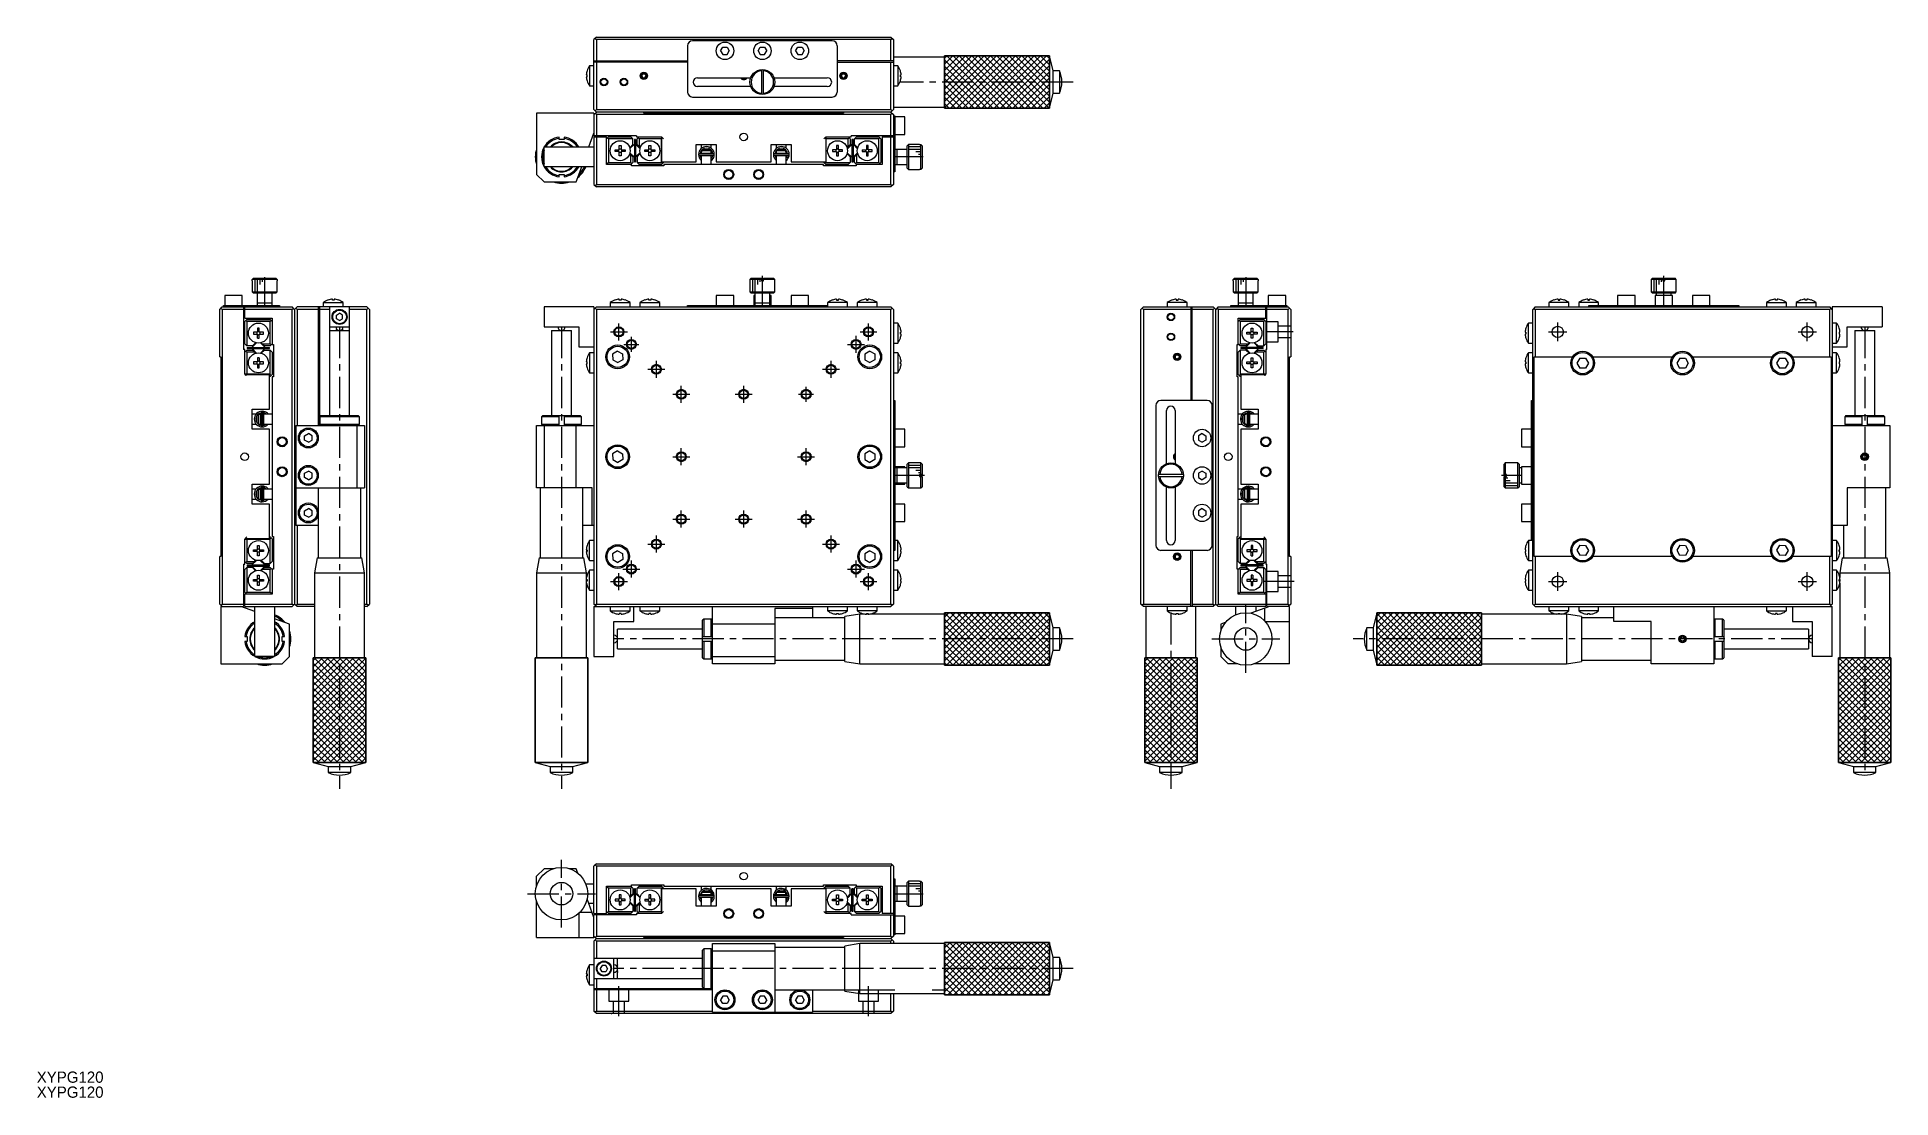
# Model space of a CAD drawing. Extents: x -367 to 375, y 8 to 432.
import ezdxf

# ---------------------------------------------------------------- set-up
doc = ezdxf.new("R2010")
doc.units = 0
doc.header["$LTSCALE"] = 10
doc.linetypes.add('CENTER', pattern=[2, 1.25, -0.25, 0.25, -0.25])
doc.linetypes.add('DASHED', pattern=[3.5, 2, -1.5])
doc.layers.get('0').update_dxf_attribs({"linetype": 'CONTINUOUS'})
doc.layers.add('CENTER', color=1, linetype='CENTER')
doc.styles.get("Standard").update_dxf_attribs({"font": 'FGP教科書体NT-M'})

msp = doc.modelspace()

# ---------------------------------------------------------------- texts
at = {"color": 7}
for p in [(-367.443485, 13.713311), (-367.443485, 7.713311)]:
    msp.add_text('XYPG120', height=4.5, dxfattribs=at).set_placement(p)

# ---------------------------------------------------------------- linework, layer by layer
at = {"color": 7, "linetype": 'CONTINUOUS'}
for p, q in [((-143.183655, 432.493797), (-144.183655, 431.493797)), ((-144.183655, 403.493797), (-144.183655, 431.493797)), ((-143.683655, 431.993797), (-143.183655, 431.493797)), ((-143.183655, 432.493797), (-25.183655, 432.493797)), ((-143.183655, 431.493797), (-143.183655, 422.993797)), ((-25.183655, 431.493797), (-143.183655, 431.493797)), ((-48.683655, 430.993797), (-104.683655, 430.993797)), ((-25.183655, 432.493797), (-24.183655, 431.493797)), ((-25.183655, 431.493797), (-24.683655, 431.993797)), ((-25.183655, 422.993797), (-25.183655, 431.493797)), ((-24.183655, 431.493797), (-24.183655, 403.493797)), ((-106.683655, 428.993797), (-106.683655, 410.493797)), ((-93.415706, 426.993797), (-92.54968, 428.493797)), ((-93.415706, 426.993797), (-92.54968, 425.493797)), ((-92.54968, 428.493797), (-90.817629, 428.493797)), ((-92.54968, 425.493797), (-90.817629, 425.493797)), ((-90.817629, 428.493797), (-89.951604, 426.993797)), ((-90.817629, 425.493797), (-89.951604, 426.993797)), ((-78.415706, 426.993797), (-77.54968, 428.493797)), ((-78.415706, 426.993797), (-77.54968, 425.493797)), ((-77.54968, 428.493797), (-75.817629, 428.493797)), ((-77.54968, 425.493797), (-75.817629, 425.493797)), ((-75.817629, 428.493797), (-74.951604, 426.993797)), ((-75.817629, 425.493797), (-74.951604, 426.993797)), ((-63.415706, 426.993797), (-62.54968, 428.493797)), ((-63.415706, 426.993797), (-62.54968, 425.493797)), ((-62.54968, 428.493797), (-60.817629, 428.493797)), ((-62.54968, 425.493797), (-60.817629, 425.493797)), ((-60.817629, 428.493797), (-59.951604, 426.993797)), ((-60.817629, 425.493797), (-59.951604, 426.993797)), ((-46.683655, 428.993797), (-46.683655, 410.493797)), ((-3.683655, 424.493797), (-24.183635, 424.493797)), ((-3.683655, 424.993797), (-3.683655, 403.993797)), ((38.316345, 424.993797), (-3.683655, 424.993797)), ((39.816345, 418.993797), (38.316345, 424.993797)), ((38.316345, 403.993797), (38.316345, 424.993797)), ((-146.946237, 417.353797), (-147.263686, 417.353797)), ((-147.263686, 416.633797), (-146.946237, 416.633797)), ((-146.946237, 419.029228), (-146.955286, 419.033641)), ((-146.946237, 416.633797), (-146.946237, 417.353797)), ((-145.90713, 420.993797), (-145.90713, 412.993797)), ((-144.183655, 420.993797), (-145.90713, 420.993797)), ((-144.183655, 422.993797), (-106.683655, 422.993797)), ((-106.683655, 422.493797), (-144.183655, 422.493797)), ((-143.183655, 422.493797), (-143.183655, 403.493797)), ((-125.04968, 416.993797), (-124.616667, 417.743797)), ((-125.04968, 416.993797), (-124.616667, 416.243797)), ((-124.616667, 417.743797), (-123.750642, 417.743797)), ((-124.616667, 416.243797), (-123.750642, 416.243797)), ((-123.750642, 417.743797), (-123.317629, 416.993797)), ((-123.750642, 416.243797), (-123.317629, 416.993797)), ((-102.683655, 416.243797), (-81.367403, 416.243797)), ((-77.083655, 419.477772), (-77.083655, 409.509823)), ((-76.283655, 409.509823), (-76.283655, 419.477772)), ((-71.999906, 416.243797), (-50.683655, 416.243797)), ((-24.183655, 422.993797), (-46.683655, 422.993797)), ((-46.683655, 422.493797), (-24.183655, 422.493797)), ((-45.04968, 416.993797), (-44.616667, 417.743797)), ((-45.04968, 416.993797), (-44.616667, 416.243797)), ((-44.616667, 417.743797), (-43.750642, 417.743797)), ((-44.616667, 416.243797), (-43.750642, 416.243797)), ((-43.750642, 417.743797), (-43.317629, 416.993797)), ((-43.750642, 416.243797), (-43.317629, 416.993797)), ((-25.183655, 403.493797), (-25.183655, 422.493797)), ((-22.460179, 420.993797), (-24.183655, 420.993797)), ((-22.460179, 420.993797), (-22.460179, 412.993797)), ((-21.421072, 419.029228), (-21.412023, 419.033641)), ((-21.421072, 416.633797), (-21.421072, 417.353797)), ((-21.421072, 417.353797), (-21.103624, 417.353797)), ((-21.103624, 416.633797), (-21.421072, 416.633797)), ((42.316345, 418.993797), (39.816345, 418.993797)), ((39.816345, 409.993797), (39.816345, 418.993797)), ((42.316345, 418.993797), (42.316345, 409.993797)), ((-146.955286, 414.953953), (-146.946237, 414.958367)), ((-145.90713, 412.993797), (-144.183655, 412.993797)), ((-81.367403, 412.743797), (-102.683655, 412.743797)), ((-50.683655, 412.743797), (-71.999906, 412.743797)), ((-24.183655, 412.993797), (-22.460179, 412.993797)), ((-21.412023, 414.953953), (-21.421072, 414.958367)), ((38.316345, 403.993797), (39.816345, 409.993797)), ((39.816345, 409.993797), (42.316345, 409.993797)), ((-144.183655, 401.993797), (-167.183655, 401.993797)), ((-167.183655, 401.993797), (-167.183655, 377.493797)), ((-144.183655, 403.493797), (-143.183655, 402.493797)), ((-144.183655, 401.493797), (-143.183655, 402.493797)), ((-144.183655, 401.993797), (-144.183655, 392.993797)), ((-143.683655, 402.993797), (-143.183655, 403.493797)), ((-143.683655, 401.993797), (-143.183655, 401.493797)), ((-143.183655, 403.493797), (-25.183655, 403.493797)), ((-25.183655, 402.493797), (-143.183655, 402.493797)), ((-143.183655, 401.493797), (-143.183655, 392.993797)), ((-25.183655, 401.493797), (-143.183655, 401.493797)), ((-124.183655, 401.993797), (-124.183655, 402.493797)), ((-44.183655, 401.993797), (-124.183655, 401.993797)), ((-104.683655, 408.493797), (-48.683655, 408.493797)), ((-44.183655, 402.493797), (-44.183655, 401.993797)), ((-25.183655, 403.493797), (-24.683655, 402.993797)), ((-25.183655, 402.493797), (-24.183655, 403.493797)), ((-25.183655, 402.493797), (-24.183655, 401.493797)), ((-25.183655, 401.493797), (-24.683655, 401.993797)), ((-25.183655, 392.993797), (-25.183655, 401.493797)), ((-24.183655, 404.493797), (-3.683655, 404.493797)), ((-24.183655, 401.493797), (-24.183655, 392.993797)), ((-3.683655, 403.993797), (38.316345, 403.993797)), ((-146.185491, 388.493797), (-144.183655, 393.993797)), ((-24.183655, 400.993797), (-23.683655, 400.993797)), ((-23.983655, 378.493797), (-23.983655, 400.993797)), ((-23.683655, 400.993797), (-23.683655, 378.493797)), ((-19.683655, 400.493797), (-23.683655, 400.493797)), ((-19.683655, 393.493797), (-19.683655, 400.493797)), ((-164.183655, 380.493797), (-164.183655, 388.493797)), ((-164.183655, 388.493797), (-144.183655, 388.493797)), ((-158.183655, 391.493797), (-158.183655, 392.431051)), ((-156.183655, 391.493797), (-158.183655, 391.493797)), ((-156.183655, 392.431051), (-156.183655, 391.493797)), ((-127.183655, 392.993797), (-144.183655, 392.993797)), ((-144.183655, 392.493797), (-144.183655, 373.493797)), ((-144.183655, 392.493797), (-139.183655, 392.493797)), ((-143.183655, 392.493797), (-143.183655, 373.493797)), ((-139.183655, 381.493797), (-139.183655, 392.493797)), ((-138.383655, 392.493797), (-139.183655, 391.693797)), ((-138.383655, 391.693797), (-138.783655, 392.093797)), ((-138.383655, 392.493797), (-129.383655, 392.493797)), ((-138.383655, 391.693797), (-138.383655, 382.293797)), ((-128.583655, 391.693797), (-138.383655, 391.693797)), ((-135.719085, 386.633797), (-135.719085, 387.353797)), ((-135.719085, 387.353797), (-134.043655, 387.353797)), ((-134.043655, 386.633797), (-135.719085, 386.633797)), ((-134.371684, 386.633797), (-134.371684, 387.353797)), ((-134.043655, 389.029228), (-133.323655, 389.029228)), ((-134.043655, 387.353797), (-134.043655, 389.029228)), ((-134.043655, 387.681826), (-133.323655, 387.681826)), ((-134.043655, 384.958367), (-134.043655, 386.633797)), ((-133.323655, 386.305768), (-134.043655, 386.305768)), ((-133.323655, 389.029228), (-133.323655, 387.353797)), ((-133.323655, 387.353797), (-131.648224, 387.353797)), ((-133.323655, 386.633797), (-133.323655, 384.958367)), ((-131.648224, 386.633797), (-133.323655, 386.633797)), ((-132.995626, 387.353797), (-132.995626, 386.633797)), ((-131.648224, 387.353797), (-131.648224, 386.633797)), ((-129.854743, 388.151136), (-128.583655, 389.422225)), ((-127.983655, 389.642935), (-129.776405, 387.850185)), ((-129.383655, 392.493797), (-128.583655, 391.693797)), ((-128.583655, 389.422225), (-128.583655, 391.693797)), ((-127.483655, 391.493797), (-127.983655, 391.493797)), ((-127.983655, 391.493797), (-127.983655, 382.493797)), ((-127.483656, 389.572224), (-125.703243, 387.791813)), ((-127.483655, 391.493797), (-127.483655, 382.493797)), ((-127.483655, 384.486081), (-125.714819, 386.254916)), ((-127.183655, 392.993797), (-127.183655, 392.493797)), ((-127.183655, 392.493797), (-117.183655, 392.493797)), ((-126.083655, 392.493797), (-126.883655, 391.693797)), ((-126.883655, 389.422225), (-126.883655, 391.693797)), ((-125.612566, 388.151137), (-126.883655, 389.422225)), ((-126.083655, 391.693797), (-126.483655, 392.093797)), ((-126.083655, 391.693797), (-126.083655, 388.622225)), ((-117.083655, 391.693797), (-126.083655, 391.693797)), ((-123.819085, 387.353797), (-122.143655, 387.353797)), ((-123.819085, 386.633797), (-123.819085, 387.353797)), ((-122.143655, 386.633797), (-123.819085, 386.633797)), ((-122.471684, 386.633797), (-122.471684, 387.353797)), ((-122.143655, 389.029228), (-121.423655, 389.029228)), ((-122.143655, 387.353797), (-122.143655, 389.029228)), ((-122.143655, 387.681826), (-121.423655, 387.681826)), ((-122.143655, 384.958367), (-122.143655, 386.633797)), ((-121.423655, 386.305768), (-122.143655, 386.305768)), ((-121.423655, 389.029228), (-121.423655, 387.353797)), ((-121.423655, 387.353797), (-119.748224, 387.353797)), ((-121.423655, 386.633797), (-121.423655, 384.958367)), ((-119.748224, 386.633797), (-121.423655, 386.633797)), ((-121.095626, 387.353797), (-121.095626, 386.633797)), ((-119.748224, 387.353797), (-119.748224, 386.633797)), ((-117.183655, 392.493797), (-117.183655, 382.493797)), ((-117.083655, 392.493797), (-116.283655, 391.693797)), ((-116.683655, 392.093797), (-117.083655, 391.693797)), ((-117.083655, 382.293797), (-117.083655, 391.693797)), ((-103.183655, 382.493797), (-103.183655, 389.493797)), ((-103.183655, 389.493797), (-95.183655, 389.493797)), ((-101.183655, 389.493797), (-101.183655, 387.866616)), ((-101.183655, 386.981022), (-101.183655, 385.993797)), ((-101.120146, 386.493797), (-101.183655, 386.493797)), ((-101.120146, 386.993797), (-100.597868, 387.493797)), ((-101.120146, 386.993797), (-101.120146, 386.493797)), ((-97.247163, 386.993797), (-101.120146, 386.993797)), ((-100.597868, 387.493797), (-97.769441, 387.493797)), ((-97.769441, 387.493797), (-97.247163, 386.993797)), ((-97.247163, 386.493797), (-97.247163, 386.993797)), ((-97.183655, 386.493797), (-97.247163, 386.493797)), ((-97.183655, 387.990281), (-97.183655, 389.493797)), ((-97.183655, 385.993797), (-97.183655, 387.17203)), ((-95.183655, 389.493797), (-95.183655, 382.493797)), ((-73.183655, 382.493797), (-73.183655, 389.493797)), ((-73.183655, 389.493797), (-65.183655, 389.493797)), ((-71.183655, 389.493797), (-71.183655, 387.866616)), ((-71.183655, 386.981022), (-71.183655, 385.993797)), ((-71.120146, 386.493797), (-71.183655, 386.493797)), ((-71.120146, 386.993797), (-70.597868, 387.493797)), ((-67.247163, 386.993797), (-71.120146, 386.993797)), ((-71.120146, 386.993797), (-71.120146, 386.493797)), ((-70.597868, 387.493797), (-67.769441, 387.493797)), ((-67.769441, 387.493797), (-67.247163, 386.993797)), ((-67.247163, 386.493797), (-67.247163, 386.993797)), ((-67.183655, 386.493797), (-67.247163, 386.493797)), ((-67.183655, 387.990281), (-67.183655, 389.493797)), ((-67.183655, 385.993797), (-67.183655, 387.17203)), ((-65.183655, 389.493797), (-65.183655, 382.493797)), ((-51.283655, 392.493797), (-52.083655, 391.693797)), ((-51.283655, 391.693797), (-51.683655, 392.093797)), ((-51.283655, 391.693797), (-51.283655, 382.293797)), ((-42.283655, 391.693797), (-51.283655, 391.693797)), ((-51.183655, 392.493797), (-41.183655, 392.493797)), ((-51.183655, 382.493797), (-51.183655, 392.493797)), ((-46.943655, 387.353797), (-48.619085, 387.353797)), ((-48.619085, 387.353797), (-48.619085, 386.633797)), ((-48.619085, 386.633797), (-46.943655, 386.633797)), ((-47.271684, 387.353797), (-47.271684, 386.633797)), ((-46.223655, 389.029228), (-46.943655, 389.029228)), ((-46.943655, 389.029228), (-46.943655, 387.353797)), ((-46.223655, 387.681826), (-46.943655, 387.681826)), ((-46.943655, 386.633797), (-46.943655, 384.958367)), ((-46.943655, 386.305768), (-46.223655, 386.305768)), ((-46.223655, 387.353797), (-46.223655, 389.029228)), ((-44.548224, 387.353797), (-46.223655, 387.353797)), ((-46.223655, 384.958367), (-46.223655, 386.633797)), ((-44.548224, 386.633797), (-46.223655, 386.633797)), ((-45.895626, 386.633797), (-45.895626, 387.353797)), ((-44.548224, 386.633797), (-44.548224, 387.353797)), ((-41.483655, 389.422225), (-42.754744, 388.151137)), ((-42.664067, 387.791813), (-40.883655, 389.572225)), ((-40.883655, 389.501514), (-42.65249, 387.732678)), ((-42.283655, 392.493797), (-41.483655, 391.693797)), ((-41.883655, 392.093797), (-42.283655, 391.693797)), ((-42.283655, 388.622225), (-42.283655, 391.693797)), ((-41.483655, 391.693797), (-41.483655, 389.422225)), ((-41.183655, 392.493797), (-41.183655, 392.993797)), ((-23.983655, 392.993797), (-41.183655, 392.993797)), ((-40.883655, 391.493797), (-40.883655, 382.493797)), ((-40.383655, 391.493797), (-40.883655, 391.493797)), ((-40.383655, 391.493797), (-40.383655, 382.493797)), ((-38.590905, 387.850185), (-40.383655, 389.642935)), ((-40.383655, 389.572225), (-38.603243, 387.791813)), ((-39.783655, 391.693797), (-38.983655, 392.493797)), ((-29.983655, 391.693797), (-39.783655, 391.693797)), ((-39.783655, 389.422225), (-39.783655, 391.693797)), ((-39.783655, 389.422225), (-38.512567, 388.151136)), ((-38.983655, 392.493797), (-29.983655, 392.493797)), ((-36.719085, 387.353797), (-36.719085, 386.633797)), ((-36.719085, 387.353797), (-35.043655, 387.353797)), ((-36.719085, 386.633797), (-35.043655, 386.633797)), ((-35.371684, 387.353797), (-35.371684, 386.633797)), ((-34.323655, 389.029228), (-35.043655, 389.029228)), ((-35.043655, 389.029228), (-35.043655, 387.353797)), ((-34.323655, 387.681826), (-35.043655, 387.681826)), ((-35.043655, 386.633797), (-35.043655, 384.958367)), ((-35.043655, 386.305768), (-34.323655, 386.305768)), ((-34.323655, 387.353797), (-34.323655, 389.029228)), ((-32.648224, 387.353797), (-34.323655, 387.353797)), ((-34.323655, 384.958367), (-34.323655, 386.633797)), ((-34.323655, 386.633797), (-32.648224, 386.633797)), ((-33.995626, 386.633797), (-33.995626, 387.353797)), ((-32.648224, 386.633797), (-32.648224, 387.353797)), ((-29.983655, 392.493797), (-29.183655, 391.693797)), ((-29.583655, 392.093797), (-29.983655, 391.693797)), ((-29.983655, 382.293797), (-29.983655, 391.693797)), ((-29.183655, 391.693797), (-29.183655, 382.293797)), ((-28.683655, 388.493797), (-29.183655, 387.993797)), ((-28.683655, 392.493797), (-24.183655, 392.493797)), ((-28.683655, 392.493797), (-28.683655, 381.493797)), ((-25.183655, 373.493797), (-25.183655, 392.493797)), ((-24.183655, 392.493797), (-24.183655, 373.493797)), ((-23.683655, 393.493797), (-19.683655, 393.493797)), ((-18.683655, 387.493797), (-23.683655, 387.493797)), ((-22.683655, 381.493797), (-22.683655, 387.493797)), ((-18.183655, 389.493797), (-18.683655, 388.993797)), ((-18.683655, 379.993797), (-18.683655, 388.993797)), ((-18.183655, 389.493797), (-18.183655, 379.493797)), ((-13.683655, 389.493797), (-18.183655, 389.493797)), ((-13.683655, 389.493797), (-13.683655, 389.477772)), ((-13.683655, 389.477772), (-13.183655, 389.477772)), ((-13.183655, 379.509823), (-13.183655, 389.477772)), ((-13.183655, 389.477772), (-12.683655, 388.975984)), ((-12.683655, 388.975984), (-12.683655, 380.01161)), ((-144.183655, 380.493797), (-164.183655, 380.493797)), ((-151.281074, 374.493797), (-149.097253, 380.493797)), ((-139.183655, 382.293797), (-138.383655, 381.493797)), ((-129.183655, 381.493797), (-139.183655, 381.493797)), ((-138.783655, 381.893797), (-138.383655, 382.293797)), ((-138.383655, 382.293797), (-129.383655, 382.293797)), ((-133.323655, 384.958367), (-134.043655, 384.958367)), ((-128.583655, 384.56537), (-129.854743, 385.836458)), ((-129.776405, 386.13741), (-127.983655, 384.34466)), ((-127.983655, 384.41537), (-129.764067, 386.195782)), ((-129.383655, 382.293797), (-129.383655, 385.36537)), ((-129.383655, 382.293797), (-128.983655, 381.893797)), ((-128.583655, 382.293797), (-129.383655, 381.493797)), ((-129.183655, 380.993797), (-129.183655, 381.493797)), ((-116.183655, 380.993797), (-129.183655, 380.993797)), ((-128.583655, 384.56537), (-128.583655, 382.293797)), ((-127.983655, 382.493797), (-127.483655, 382.493797)), ((-125.703243, 386.195782), (-127.483655, 384.41537)), ((-125.612567, 385.836458), (-126.883655, 384.56537)), ((-126.883655, 384.56537), (-126.883655, 382.293797)), ((-126.083655, 381.493797), (-126.883655, 382.293797)), ((-126.883655, 382.293797), (-117.083655, 382.293797)), ((-117.083655, 381.493797), (-126.083655, 381.493797)), ((-121.423655, 384.958367), (-122.143655, 384.958367)), ((-117.183655, 382.493797), (-103.183655, 382.493797)), ((-117.083655, 382.293797), (-116.683655, 381.893797)), ((-116.283655, 382.293797), (-117.083655, 381.493797)), ((-116.283655, 382.493797), (-116.283655, 382.293797)), ((-116.183655, 381.493797), (-116.183655, 380.993797)), ((-52.183655, 381.493797), (-116.183655, 381.493797)), ((-102.197374, 384.888589), (-102.195538, 384.876896)), ((-102.196471, 384.876689), (-102.179057, 384.79837)), ((-102.182836, 384.829587), (-102.187171, 384.832536)), ((-96.258547, 385.799062), (-101.958547, 385.799062)), ((-101.958547, 385.199062), (-96.258547, 385.199062)), ((-101.605311, 384.999843), (-101.605127, 385.009843)), ((-101.604984, 384.989849), (-101.605311, 384.999843)), ((-101.605127, 385.009843), (-101.604432, 385.019822)), ((-101.604146, 384.979889), (-101.604984, 384.989849)), ((-101.604432, 385.019822), (-101.603228, 385.029752)), ((-101.602802, 384.96999), (-101.604146, 384.979889)), ((-101.603228, 385.029752), (-101.601519, 385.039606)), ((-101.600892, 384.95988), (-101.602802, 384.96999)), ((-101.601519, 385.039606), (-101.599309, 385.049358)), ((-101.599309, 385.049358), (-101.596606, 385.058981)), ((-101.596606, 385.058981), (-101.593417, 385.06845)), ((-101.593417, 385.06845), (-101.589754, 385.077738)), ((-101.589754, 385.077738), (-101.585627, 385.086823)), ((-101.585627, 385.086823), (-101.581048, 385.095679)), ((-101.581048, 385.095679), (-101.576032, 385.104286)), ((-101.576032, 385.104286), (-101.570594, 385.112622)), ((-101.570594, 385.112622), (-101.564749, 385.120665)), ((-101.564749, 385.120665), (-101.558514, 385.128398)), ((-101.558514, 385.128398), (-101.551907, 385.135801)), ((-101.551907, 385.135801), (-101.544946, 385.142858)), ((-101.544946, 385.142858), (-101.53765, 385.149552)), ((-101.53765, 385.149552), (-101.53004, 385.15587)), ((-101.53004, 385.15587), (-101.522134, 385.161797)), ((-101.522134, 385.161797), (-101.513954, 385.16732)), ((-101.513954, 385.16732), (-101.50552, 385.17243)), ((-101.50552, 385.17243), (-101.496853, 385.177114)), ((-101.496853, 385.177114), (-101.487976, 385.181365)), ((-101.487976, 385.181365), (-101.478909, 385.185173)), ((-101.478909, 385.185173), (-101.469674, 385.188531)), ((-101.469674, 385.188531), (-101.460293, 385.191433)), ((-101.460293, 385.191433), (-101.450789, 385.193874)), ((-101.450789, 385.193874), (-101.441183, 385.195849)), ((-101.441183, 385.195849), (-101.431497, 385.197356)), ((-101.431497, 385.197356), (-101.421753, 385.19839)), ((-101.421753, 385.19839), (-101.411974, 385.198951)), ((-101.411974, 385.198951), (-101.405297, 385.199062)), ((-101.183655, 385.993797), (-97.183655, 385.993797)), ((-97.183655, 384.993797), (-101.183655, 384.993797)), ((-101.183655, 384.993797), (-101.183655, 381.493797)), ((-100.433655, 385.993797), (-100.433655, 385.799062)), ((-100.433655, 385.199062), (-100.433655, 384.993797)), ((-97.933655, 385.799062), (-97.933655, 385.993797)), ((-97.933655, 384.993797), (-97.933655, 385.199062)), ((-97.183655, 381.493797), (-97.183655, 384.993797)), ((-96.811797, 385.199062), (-96.802523, 385.198848)), ((-96.802523, 385.198848), (-96.792757, 385.198162)), ((-96.792757, 385.198162), (-96.783035, 385.197004)), ((-96.783035, 385.197004), (-96.773381, 385.195376)), ((-96.773381, 385.195376), (-96.763815, 385.193282)), ((-96.763815, 385.193282), (-96.75436, 385.190726)), ((-96.75436, 385.190726), (-96.745038, 385.187713)), ((-96.745038, 385.187713), (-96.735869, 385.184249)), ((-96.735869, 385.184249), (-96.726875, 385.180341)), ((-96.726875, 385.180341), (-96.718078, 385.175997)), ((-96.718078, 385.175997), (-96.709498, 385.171224)), ((-96.709498, 385.171224), (-96.701156, 385.166034)), ((-96.701156, 385.166034), (-96.693073, 385.160436)), ((-96.693073, 385.160436), (-96.685267, 385.154443)), ((-96.685267, 385.154443), (-96.67776, 385.148066)), ((-96.67776, 385.148066), (-96.670571, 385.141319)), ((-96.670571, 385.141319), (-96.663717, 385.134217)), ((-96.663717, 385.134217), (-96.657219, 385.126776)), ((-96.657219, 385.126776), (-96.651092, 385.119011)), ((-96.651092, 385.119011), (-96.645355, 385.110942)), ((-96.645355, 385.110942), (-96.640024, 385.102586)), ((-96.640024, 385.102586), (-96.635114, 385.093963)), ((-96.635114, 385.093963), (-96.630639, 385.085095)), ((-96.630639, 385.085095), (-96.626614, 385.076003)), ((-96.626614, 385.076003), (-96.62305, 385.06671)), ((-96.62305, 385.06671), (-96.61996, 385.057239)), ((-96.613714, 384.968205), (-96.621826, 384.932009)), ((-96.61996, 385.057239), (-96.617352, 385.047615)), ((-96.033193, 384.822581), (-96.618083, 384.948886)), ((-96.617352, 385.047615), (-96.615235, 385.037864)), ((-96.615373, 384.95694), (-96.61626, 384.95935)), ((-96.614581, 384.968252), (-96.616202, 384.95988)), ((-96.612682, 384.954158), (-96.615373, 384.95694)), ((-96.615235, 385.037864), (-96.613617, 385.02801)), ((-96.613146, 384.978151), (-96.614581, 384.968252)), ((-96.613617, 385.02801), (-96.612503, 385.018081)), ((-96.61222, 384.988111), (-96.613146, 384.978151)), ((-96.608206, 384.95102), (-96.612682, 384.954158)), ((-96.612503, 385.018081), (-96.611898, 385.008103)), ((-96.611803, 384.998104), (-96.61222, 384.988111)), ((-96.611898, 385.008103), (-96.611803, 384.998104)), ((-96.601971, 384.947546), (-96.608206, 384.95102)), ((-96.594016, 384.943756), (-96.601971, 384.947546)), ((-96.584391, 384.939675), (-96.594016, 384.943756)), ((-96.573153, 384.935328), (-96.584391, 384.939675)), ((-96.560373, 384.93074), (-96.573153, 384.935328)), ((-96.54613, 384.925942), (-96.560373, 384.93074)), ((-96.53051, 384.920961), (-96.54613, 384.925942)), ((-96.513612, 384.91583), (-96.53051, 384.920961)), ((-96.495538, 384.910579), (-96.513612, 384.91583)), ((-96.4764, 384.905241), (-96.495538, 384.910579)), ((-96.456316, 384.899848), (-96.4764, 384.905241)), ((-96.43541, 384.894435), (-96.456316, 384.899848)), ((-96.413811, 384.889034), (-96.43541, 384.894435)), ((-96.391653, 384.883679), (-96.413811, 384.889034)), ((-96.36907, 384.878403), (-96.391653, 384.883679)), ((-96.346204, 384.873238), (-96.36907, 384.878403)), ((-96.323194, 384.868216), (-96.346204, 384.873238)), ((-96.300184, 384.863368), (-96.323194, 384.868216)), ((-96.277313, 384.858724), (-96.300184, 384.863368)), ((-96.254725, 384.854313), (-96.277313, 384.858724)), ((-96.232557, 384.850161), (-96.254725, 384.854313)), ((-96.210946, 384.846295), (-96.232557, 384.850161)), ((-96.190027, 384.842738), (-96.210946, 384.846295)), ((-96.169927, 384.839513), (-96.190027, 384.842738)), ((-96.150771, 384.836638), (-96.169927, 384.839513)), ((-96.132676, 384.834132), (-96.150771, 384.836638)), ((-96.115755, 384.83201), (-96.132676, 384.834132)), ((-96.100112, 384.830286), (-96.115755, 384.83201)), ((-96.085842, 384.82897), (-96.100112, 384.830286)), ((-96.073035, 384.828069), (-96.085842, 384.82897)), ((-96.061769, 384.827591), (-96.073035, 384.828069)), ((-96.052113, 384.827536), (-96.061769, 384.827591)), ((-96.029766, 384.833023), (-96.060028, 385.27412)), ((-96.044127, 384.827907), (-96.052113, 384.827536)), ((-96.03786, 384.8287), (-96.044127, 384.827907)), ((-96.033351, 384.829911), (-96.03786, 384.8287)), ((-96.030628, 384.831533), (-96.033351, 384.829911)), ((-96.032416, 384.823464), (-96.033193, 384.822581)), ((-96.03214, 384.824727), (-96.032416, 384.823464)), ((-96.029708, 384.833554), (-96.030628, 384.831533)), ((-96.030423, 384.83262), (-96.011096, 384.929341)), ((-96.011096, 384.929341), (-95.959615, 385.466934)), ((-95.183655, 382.493797), (-73.183655, 382.493797)), ((-72.197374, 384.888589), (-72.195538, 384.876896)), ((-72.196471, 384.876689), (-72.179057, 384.79837)), ((-72.182836, 384.829587), (-72.187171, 384.832536)), ((-66.258547, 385.799062), (-71.958547, 385.799062)), ((-71.958547, 385.199062), (-66.258547, 385.199062)), ((-71.605311, 384.999843), (-71.605127, 385.009843)), ((-71.604984, 384.989849), (-71.605311, 384.999843)), ((-71.605127, 385.009843), (-71.604432, 385.019822)), ((-71.604146, 384.979889), (-71.604984, 384.989849)), ((-71.604432, 385.019822), (-71.603228, 385.029752)), ((-71.602802, 384.96999), (-71.604146, 384.979889)), ((-71.603228, 385.029752), (-71.601519, 385.039606)), ((-71.600892, 384.95988), (-71.602802, 384.96999)), ((-71.601519, 385.039606), (-71.599309, 385.049358)), ((-71.599309, 385.049358), (-71.596606, 385.058981)), ((-71.596606, 385.058981), (-71.593417, 385.06845)), ((-71.593417, 385.06845), (-71.589754, 385.077738)), ((-71.589754, 385.077738), (-71.585627, 385.086823)), ((-71.585627, 385.086823), (-71.581048, 385.095679)), ((-71.581048, 385.095679), (-71.576032, 385.104286)), ((-71.576032, 385.104286), (-71.570594, 385.112622)), ((-71.570594, 385.112622), (-71.564749, 385.120665)), ((-71.564749, 385.120665), (-71.558514, 385.128398)), ((-71.558514, 385.128398), (-71.551907, 385.135801)), ((-71.551907, 385.135801), (-71.544946, 385.142858)), ((-71.544946, 385.142858), (-71.53765, 385.149552)), ((-71.53765, 385.149552), (-71.53004, 385.15587)), ((-71.53004, 385.15587), (-71.522134, 385.161797)), ((-71.522134, 385.161797), (-71.513954, 385.16732)), ((-71.513954, 385.16732), (-71.50552, 385.17243)), ((-71.50552, 385.17243), (-71.496853, 385.177114)), ((-71.496853, 385.177114), (-71.487976, 385.181365)), ((-71.487976, 385.181365), (-71.478909, 385.185173)), ((-71.478909, 385.185173), (-71.469674, 385.188531)), ((-71.469674, 385.188531), (-71.460293, 385.191433)), ((-71.460293, 385.191433), (-71.450789, 385.193874)), ((-71.450789, 385.193874), (-71.441183, 385.195849)), ((-71.441183, 385.195849), (-71.431497, 385.197356)), ((-71.431497, 385.197356), (-71.421753, 385.19839)), ((-71.421753, 385.19839), (-71.411974, 385.198951)), ((-71.411974, 385.198951), (-71.405297, 385.199062)), ((-71.183655, 385.993797), (-67.183655, 385.993797)), ((-67.183655, 384.993797), (-71.183655, 384.993797)), ((-71.183655, 384.993797), (-71.183655, 381.493797)), ((-70.433655, 385.993797), (-70.433655, 385.799062)), ((-70.433655, 385.199062), (-70.433655, 384.993797)), ((-67.933655, 385.799062), (-67.933655, 385.993797)), ((-67.933655, 384.993797), (-67.933655, 385.199062)), ((-67.183655, 381.493797), (-67.183655, 384.993797)), ((-66.811797, 385.199062), (-66.802523, 385.198848)), ((-66.802523, 385.198848), (-66.792757, 385.198162)), ((-66.792757, 385.198162), (-66.783035, 385.197004)), ((-66.783035, 385.197004), (-66.773381, 385.195376)), ((-66.773381, 385.195376), (-66.763815, 385.193282)), ((-66.763815, 385.193282), (-66.75436, 385.190726)), ((-66.75436, 385.190726), (-66.745038, 385.187713)), ((-66.745038, 385.187713), (-66.735869, 385.184249)), ((-66.735869, 385.184249), (-66.726875, 385.180341)), ((-66.726875, 385.180341), (-66.718078, 385.175997)), ((-66.718078, 385.175997), (-66.709498, 385.171224)), ((-66.709498, 385.171224), (-66.701156, 385.166034)), ((-66.701156, 385.166034), (-66.693073, 385.160436)), ((-66.693073, 385.160436), (-66.685267, 385.154443)), ((-66.685267, 385.154443), (-66.67776, 385.148066)), ((-66.67776, 385.148066), (-66.670571, 385.141319)), ((-66.670571, 385.141319), (-66.663717, 385.134217)), ((-66.663717, 385.134217), (-66.657219, 385.126776)), ((-66.657219, 385.126776), (-66.651092, 385.119011)), ((-66.651092, 385.119011), (-66.645355, 385.110942)), ((-66.645355, 385.110942), (-66.640024, 385.102586)), ((-66.640024, 385.102586), (-66.635114, 385.093963)), ((-66.635114, 385.093963), (-66.630639, 385.085095)), ((-66.630639, 385.085095), (-66.626614, 385.076003)), ((-66.626614, 385.076003), (-66.62305, 385.06671)), ((-66.62305, 385.06671), (-66.61996, 385.057239)), ((-66.613844, 384.968234), (-66.621826, 384.932009)), ((-66.61996, 385.057239), (-66.617352, 385.047615)), ((-66.035014, 384.82155), (-66.618083, 384.948886)), ((-66.617352, 385.047615), (-66.615235, 385.037864)), ((-66.615373, 384.95694), (-66.61626, 384.95935)), ((-66.614581, 384.968252), (-66.616202, 384.95988)), ((-66.612682, 384.954158), (-66.615373, 384.95694)), ((-66.615235, 385.037864), (-66.613617, 385.02801)), ((-66.613146, 384.978151), (-66.614581, 384.968252)), ((-66.613617, 385.02801), (-66.612503, 385.018081)), ((-66.61222, 384.988111), (-66.613146, 384.978151)), ((-66.608206, 384.95102), (-66.612682, 384.954158)), ((-66.612503, 385.018081), (-66.611898, 385.008103)), ((-66.611803, 384.998104), (-66.61222, 384.988111)), ((-66.611898, 385.008103), (-66.611803, 384.998104)), ((-66.601971, 384.947546), (-66.608206, 384.95102)), ((-66.594016, 384.943756), (-66.601971, 384.947546)), ((-66.584391, 384.939675), (-66.594016, 384.943756)), ((-66.573153, 384.935328), (-66.584391, 384.939675)), ((-66.560373, 384.93074), (-66.573153, 384.935328)), ((-66.54613, 384.925942), (-66.560373, 384.93074)), ((-66.53051, 384.920961), (-66.54613, 384.925942)), ((-66.513612, 384.91583), (-66.53051, 384.920961)), ((-66.495538, 384.910579), (-66.513612, 384.91583)), ((-66.4764, 384.905241), (-66.495538, 384.910579)), ((-66.456316, 384.899848), (-66.4764, 384.905241)), ((-66.43541, 384.894435), (-66.456316, 384.899848)), ((-66.413811, 384.889034), (-66.43541, 384.894435)), ((-66.391653, 384.883679), (-66.413811, 384.889034)), ((-66.36907, 384.878403), (-66.391653, 384.883679)), ((-66.346204, 384.873238), (-66.36907, 384.878403)), ((-66.323194, 384.868216), (-66.346204, 384.873238)), ((-66.300184, 384.863368), (-66.323194, 384.868216)), ((-66.277313, 384.858724), (-66.300184, 384.863368)), ((-66.254725, 384.854313), (-66.277313, 384.858724)), ((-66.232557, 384.850161), (-66.254725, 384.854313)), ((-66.210946, 384.846295), (-66.232557, 384.850161)), ((-66.190027, 384.842738), (-66.210946, 384.846295)), ((-66.169927, 384.839513), (-66.190027, 384.842738)), ((-66.150771, 384.836638), (-66.169927, 384.839513)), ((-66.132676, 384.834132), (-66.150771, 384.836638)), ((-66.115755, 384.83201), (-66.132676, 384.834132)), ((-66.100112, 384.830286), (-66.115755, 384.83201)), ((-66.085842, 384.82897), (-66.100112, 384.830286)), ((-66.073035, 384.828069), (-66.085842, 384.82897)), ((-66.061769, 384.827591), (-66.073035, 384.828069)), ((-66.052113, 384.827536), (-66.061769, 384.827591)), ((-66.029766, 384.833023), (-66.060028, 385.27412)), ((-66.044127, 384.827907), (-66.052113, 384.827536)), ((-66.03786, 384.8287), (-66.044127, 384.827907)), ((-66.033351, 384.829911), (-66.03786, 384.8287)), ((-66.032416, 384.823464), (-66.035014, 384.82155)), ((-66.030628, 384.831533), (-66.033351, 384.829911)), ((-66.029708, 384.833554), (-66.030628, 384.831533)), ((-66.030423, 384.83262), (-66.011096, 384.929341)), ((-66.011096, 384.929341), (-65.959615, 385.466934)), ((-65.183655, 382.493797), (-51.183655, 382.493797)), ((-52.183655, 380.993797), (-52.183655, 381.493797)), ((-39.183655, 380.993797), (-52.183655, 380.993797)), ((-52.083655, 382.293797), (-52.083655, 382.493797)), ((-52.083655, 382.293797), (-51.283655, 381.493797)), ((-51.683655, 381.893797), (-51.283655, 382.293797)), ((-51.283655, 382.293797), (-41.483655, 382.293797)), ((-42.283655, 381.493797), (-51.283655, 381.493797)), ((-46.943655, 384.958367), (-46.223655, 384.958367)), ((-41.483655, 384.56537), (-42.754743, 385.836458)), ((-40.883655, 384.41537), (-42.664067, 386.195782)), ((-41.483655, 382.293797), (-42.283655, 381.493797)), ((-41.483655, 384.56537), (-41.483655, 382.293797)), ((-40.883655, 382.493797), (-40.383655, 382.493797)), ((-40.383655, 384.34466), (-38.590905, 386.13741)), ((-39.783655, 384.56537), (-38.512567, 385.836458)), ((-39.783655, 382.293797), (-39.783655, 384.56537)), ((-39.783655, 382.293797), (-38.983655, 381.493797)), ((-39.383655, 381.893797), (-38.983655, 382.293797)), ((-39.183655, 381.493797), (-39.183655, 380.993797)), ((-28.683655, 381.493797), (-39.183655, 381.493797)), ((-38.983655, 385.36537), (-38.983655, 382.293797)), ((-38.983655, 382.293797), (-29.983655, 382.293797)), ((-35.043655, 384.958367), (-34.323655, 384.958367)), ((-29.983655, 382.293797), (-29.583655, 381.893797)), ((-29.183655, 382.293797), (-29.983655, 381.493797)), ((-29.183655, 385.993797), (-28.683655, 385.493797)), ((-23.983655, 385.993797), (-24.183635, 385.993797)), ((-24.183635, 382.993797), (-23.983655, 382.993797)), ((-23.683655, 381.493797), (-18.683655, 381.493797)), ((-18.683655, 379.993797), (-18.183655, 379.493797)), ((-18.183655, 379.493797), (-13.683655, 379.493797)), ((-13.183655, 379.509823), (-13.683655, 379.509823)), ((-13.683655, 379.509823), (-13.683655, 379.493797)), ((-12.683655, 380.01161), (-13.183655, 379.509823)), ((-167.183655, 377.493797), (-164.183655, 374.493797)), ((-164.183655, 374.493797), (-151.281074, 374.493797)), ((-158.183655, 377.493797), (-156.183655, 377.493797)), ((-158.183655, 376.556543), (-158.183655, 377.493797)), ((-156.183655, 377.493797), (-156.183655, 376.556543)), ((-144.183655, 373.493797), (-143.183655, 372.493797)), ((-143.683655, 372.993797), (-143.183655, 373.493797)), ((-143.183655, 373.493797), (-25.183655, 373.493797)), ((-25.183655, 372.493797), (-143.183655, 372.493797)), ((-25.183655, 373.493797), (-24.683655, 372.993797)), ((-24.183655, 373.493797), (-25.183655, 372.493797)), ((-23.683655, 378.493797), (-23.983655, 378.493797)), ((-281.121405, 334.939612), (-281.105379, 334.939612)), ((-281.121405, 334.939612), (-281.121405, 330.439612)), ((-281.105379, 335.439612), (-280.603592, 335.939612)), ((-271.137431, 335.439612), (-281.105379, 335.439612)), ((-281.105379, 334.939612), (-281.105379, 335.439612)), ((-280.603592, 335.939612), (-271.639218, 335.939612)), ((-271.639218, 335.939612), (-271.137431, 335.439612)), ((-271.137431, 335.439612), (-271.137431, 334.939612)), ((-271.137431, 334.939612), (-271.121405, 334.939612)), ((-271.121405, 330.439612), (-271.121405, 334.939612)), ((-81.183655, 335.939612), (-81.683655, 335.439612)), ((-77.083655, 335.439612), (-81.683655, 335.439612)), ((-81.683655, 335.439612), (-81.683655, 330.439612)), ((-81.183655, 335.939612), (-77.083655, 335.939612)), ((-77.083655, 335.939612), (-77.083655, 334.939612)), ((-77.083655, 334.939612), (-76.283655, 334.939612)), ((-76.283655, 335.939612), (-72.183655, 335.939612)), ((-76.283655, 334.939612), (-76.283655, 335.939612)), ((-71.683655, 335.439612), (-76.283655, 335.439612)), ((-71.683655, 335.439612), (-72.183655, 335.939612)), ((-71.683655, 330.439612), (-71.683655, 335.439612)), ((111.981747, 334.939612), (111.997773, 334.939612)), ((111.981747, 334.939612), (111.981747, 330.439612)), ((111.997773, 335.439612), (112.49956, 335.939612)), ((111.997773, 334.939612), (111.997773, 335.439612)), ((121.965721, 335.439612), (111.997773, 335.439612)), ((112.49956, 335.939612), (121.463934, 335.939612)), ((121.463934, 335.939612), (121.965721, 335.439612)), ((121.965721, 335.439612), (121.965721, 334.939612)), ((121.965721, 334.939612), (121.981747, 334.939612)), ((121.981747, 330.439612), (121.981747, 334.939612)), ((279.978189, 335.939612), (279.478189, 335.439612)), ((284.078189, 335.439612), (279.478189, 335.439612)), ((279.478189, 335.439612), (279.478189, 330.439612)), ((279.978189, 335.939612), (284.078189, 335.939612)), ((284.078189, 335.939612), (284.078189, 334.939612)), ((284.078189, 334.939612), (284.878189, 334.939612)), ((284.878189, 335.939612), (288.978189, 335.939612)), ((284.878189, 334.939612), (284.878189, 335.939612)), ((289.478189, 335.439612), (284.878189, 335.439612)), ((289.478189, 335.439612), (288.978189, 335.939612)), ((289.478189, 330.439612), (289.478189, 335.439612)), ((-285.121405, 328.939612), (-292.121405, 328.939612)), ((-292.121405, 328.939612), (-292.121405, 324.939612)), ((-285.121405, 324.939612), (-285.121405, 328.939612)), ((-281.121405, 330.439612), (-271.121405, 330.439612)), ((-281.121405, 330.439612), (-280.621405, 329.939612)), ((-271.621405, 329.939612), (-280.621405, 329.939612)), ((-279.121405, 329.939612), (-279.121405, 324.939612)), ((-273.121405, 324.939612), (-273.121405, 329.939612)), ((-271.621405, 329.939612), (-271.121405, 330.439612)), ((-250.656836, 327.202195), (-250.661249, 327.211244)), ((-248.981405, 327.202195), (-248.981405, 327.519643)), ((-248.261405, 327.202195), (-248.981405, 327.202195)), ((-248.261405, 327.519643), (-248.261405, 327.202195)), ((-246.581561, 327.211244), (-246.585975, 327.202195)), ((-135.719085, 327.202195), (-135.723499, 327.211244)), ((-134.043655, 327.202195), (-134.043655, 327.519643)), ((-133.323655, 327.202195), (-134.043655, 327.202195)), ((-133.323655, 327.519643), (-133.323655, 327.202195)), ((-131.643811, 327.211244), (-131.648224, 327.202195)), ((-123.819085, 327.202195), (-123.823499, 327.211244)), ((-122.143655, 327.202195), (-122.143655, 327.519643)), ((-121.423655, 327.202195), (-122.143655, 327.202195)), ((-121.423655, 327.519643), (-121.423655, 327.202195)), ((-119.743811, 327.211244), (-119.748224, 327.202195)), ((-95.183655, 328.939612), (-95.183655, 324.939612)), ((-88.183655, 328.939612), (-95.183655, 328.939612)), ((-88.183655, 324.939612), (-88.183655, 328.939612)), ((-81.683655, 330.439612), (-71.683655, 330.439612)), ((-81.683655, 330.439612), (-81.183655, 329.939612)), ((-72.183655, 329.939612), (-81.183655, 329.939612)), ((-80.183655, 328.939612), (-80.183655, 324.939612)), ((-79.683655, 328.939612), (-80.183655, 328.939612)), ((-79.683655, 329.939612), (-79.683655, 324.939612)), ((-73.683655, 324.939612), (-73.683655, 329.939612)), ((-73.183655, 328.939612), (-73.683655, 328.939612)), ((-73.183655, 324.939612), (-73.183655, 328.939612)), ((-72.183655, 329.939612), (-71.683655, 330.439612)), ((-65.183655, 328.939612), (-65.183655, 324.939612)), ((-58.183655, 328.939612), (-65.183655, 328.939612)), ((-58.183655, 324.939612), (-58.183655, 328.939612)), ((-48.623499, 327.211244), (-48.619085, 327.202195)), ((-46.943655, 327.519643), (-46.943655, 327.202195)), ((-46.943655, 327.202195), (-46.223655, 327.202195)), ((-46.223655, 327.202195), (-46.223655, 327.519643)), ((-44.548224, 327.202195), (-44.543811, 327.211244)), ((-36.723499, 327.211244), (-36.719085, 327.202195)), ((-35.043655, 327.519643), (-35.043655, 327.202195)), ((-35.043655, 327.202195), (-34.323655, 327.202195)), ((-34.323655, 327.202195), (-34.323655, 327.519643)), ((-32.648224, 327.202195), (-32.643811, 327.211244)), ((87.441903, 327.211244), (87.446316, 327.202195)), ((89.121747, 327.519643), (89.121747, 327.202195)), ((89.121747, 327.202195), (89.841747, 327.202195)), ((89.841747, 327.202195), (89.841747, 327.519643)), ((91.517177, 327.202195), (91.521591, 327.211244)), ((111.981747, 330.439612), (121.981747, 330.439612)), ((111.981747, 330.439612), (112.481747, 329.939612)), ((121.481747, 329.939612), (112.481747, 329.939612)), ((113.981747, 329.939612), (113.981747, 324.939612)), ((119.981747, 324.939612), (119.981747, 329.939612)), ((121.481747, 329.939612), (121.981747, 330.439612)), ((132.981747, 328.939612), (125.981747, 328.939612)), ((125.981747, 328.939612), (125.981747, 324.939612)), ((132.981747, 324.939612), (132.981747, 328.939612)), ((240.438345, 327.211244), (240.442758, 327.202195)), ((242.118189, 327.519643), (242.118189, 327.202195)), ((242.118189, 327.202195), (242.838189, 327.202195)), ((242.838189, 327.202195), (242.838189, 327.519643)), ((244.513619, 327.202195), (244.518033, 327.211244)), ((252.338345, 327.211244), (252.342758, 327.202195)), ((254.018189, 327.519643), (254.018189, 327.202195)), ((254.018189, 327.202195), (254.738189, 327.202195)), ((254.738189, 327.202195), (254.738189, 327.519643)), ((256.413619, 327.202195), (256.418033, 327.211244)), ((265.978189, 328.939612), (265.978189, 324.939612)), ((272.978189, 328.939612), (265.978189, 328.939612)), ((272.978189, 324.939612), (272.978189, 328.939612)), ((279.478189, 330.439612), (279.978189, 329.939612)), ((279.478189, 330.439612), (289.478189, 330.439612)), ((288.978189, 329.939612), (279.978189, 329.939612)), ((280.978189, 328.939612), (280.978189, 324.939612)), ((287.978189, 328.939612), (280.978189, 328.939612)), ((281.478189, 329.939612), (281.478189, 328.939612)), ((287.478189, 328.939612), (287.478189, 329.939612)), ((287.978189, 324.939612), (287.978189, 328.939612)), ((288.978189, 329.939612), (289.478189, 330.439612)), ((295.978189, 328.939612), (295.978189, 324.939612)), ((302.978189, 328.939612), (295.978189, 328.939612)), ((302.978189, 324.939612), (302.978189, 328.939612)), ((327.542758, 327.202195), (327.538345, 327.211244)), ((329.218189, 327.202195), (329.218189, 327.519643)), ((329.938189, 327.202195), (329.218189, 327.202195)), ((329.938189, 327.519643), (329.938189, 327.202195)), ((331.618033, 327.211244), (331.613619, 327.202195)), ((339.442758, 327.202195), (339.438345, 327.211244)), ((341.118189, 327.202195), (341.118189, 327.519643)), ((341.838189, 327.202195), (341.118189, 327.202195)), ((341.838189, 327.519643), (341.838189, 327.202195)), ((343.518033, 327.211244), (343.513619, 327.202195)), ((-294.121405, 323.439612), (-293.121405, 324.439612)), ((-294.121405, 304.439612), (-294.121405, 323.439612)), ((-293.121405, 323.439612), (-293.621405, 323.939612)), ((-293.121405, 324.439612), (-284.621405, 324.439612)), ((-284.621405, 323.439612), (-293.121405, 323.439612)), ((-293.121405, 323.439612), (-293.121405, 205.439612)), ((-292.621405, 324.939612), (-270.121405, 324.939612)), ((-292.621405, 324.439612), (-292.621405, 324.939612)), ((-270.121405, 324.639612), (-292.621405, 324.639612)), ((-284.621405, 324.639612), (-284.621405, 307.439612)), ((-284.121405, 324.439612), (-265.121405, 324.439612)), ((-284.121405, 319.939612), (-284.121405, 324.439612)), ((-265.121405, 323.439612), (-284.121405, 323.439612)), ((-284.121405, 319.939612), (-273.121405, 319.939612)), ((-284.121405, 318.639612), (-283.321405, 319.439612)), ((-283.321405, 319.439612), (-273.921405, 319.439612)), ((-280.121405, 319.939612), (-279.621405, 319.439612)), ((-273.121405, 325.939612), (-279.121405, 325.939612)), ((-277.621405, 324.639612), (-277.621405, 324.439632)), ((-277.621405, 319.439612), (-277.121405, 319.939612)), ((-274.621405, 324.439632), (-274.621405, 324.639612)), ((-273.921405, 319.439612), (-273.121405, 318.639612)), ((-273.121405, 319.939612), (-273.121405, 309.439612)), ((-270.121405, 324.939612), (-270.121405, 324.639612)), ((-264.121405, 323.439612), (-265.121405, 324.439612)), ((-265.121405, 323.439612), (-264.621405, 323.939612)), ((-265.121405, 205.439612), (-265.121405, 323.439612)), ((-263.121405, 324.439612), (-264.121405, 323.439612)), ((-264.121405, 323.439612), (-264.121405, 205.439612)), ((-263.121405, 323.439612), (-263.621405, 323.939612)), ((-235.121405, 324.439612), (-263.121405, 324.439612)), ((-254.621405, 323.439612), (-263.121405, 323.439612)), ((-263.121405, 323.439612), (-263.121405, 276.939612)), ((-254.621405, 324.439612), (-254.621405, 276.939612)), ((-254.121405, 324.439612), (-254.121405, 276.939612)), ((-250.121405, 323.439612), (-254.121405, 323.439612)), ((-252.621405, 326.163088), (-244.621405, 326.163088)), ((-252.621405, 326.163088), (-252.621405, 324.439612)), ((-250.121405, 324.439612), (-250.121405, 280.939612)), ((-247.371405, 321.1613), (-246.121405, 321.882988)), ((-247.371405, 319.717924), (-247.371405, 321.1613)), ((-246.121405, 318.996237), (-247.371405, 319.717924)), ((-244.871405, 321.1613), (-246.121405, 321.882988)), ((-246.121405, 318.996237), (-244.871405, 319.717924)), ((-244.871405, 319.717924), (-244.871405, 321.1613)), ((-244.621405, 324.439612), (-244.621405, 326.163088)), ((-242.121405, 280.939612), (-242.121405, 324.439612)), ((-235.121405, 323.439612), (-242.121405, 323.439612)), ((-234.121405, 323.439612), (-235.121405, 324.439612)), ((-235.121405, 323.439612), (-234.621405, 323.939612)), ((-235.121405, 205.439612), (-235.121405, 323.439612)), ((-234.121405, 323.439612), (-234.121405, 205.439612)), ((-144.183655, 324.439612), (-164.183655, 324.439612)), ((-164.183655, 324.439612), (-164.183655, 316.439612)), ((-144.183655, 324.439612), (-144.183655, 205.439612)), ((-144.183655, 323.439612), (-143.183655, 324.439612)), ((-143.183655, 323.439612), (-143.683655, 323.939612)), ((-143.183655, 324.439612), (-25.183655, 324.439612)), ((-143.183655, 323.439612), (-143.183655, 205.439612)), ((-25.183655, 323.439612), (-143.183655, 323.439612)), ((-137.683655, 326.163088), (-129.683655, 326.163088)), ((-137.683655, 326.163088), (-137.683655, 324.439612)), ((-129.683655, 324.439612), (-129.683655, 326.163088)), ((-125.783655, 326.163088), (-125.783655, 324.439612)), ((-125.783655, 326.163088), (-117.783655, 326.163088)), ((-117.783655, 324.439612), (-117.783655, 326.163088)), ((-106.683655, 324.939612), (-50.583655, 324.939612)), ((-106.683655, 324.439612), (-106.683655, 324.939612)), ((-50.583655, 324.639612), (-106.683655, 324.639612)), ((-73.683655, 325.939612), (-79.683655, 325.939612)), ((-78.183655, 324.639612), (-78.183655, 324.439632)), ((-75.183655, 324.439632), (-75.183655, 324.639612)), ((-50.583655, 326.163088), (-50.583655, 324.439612)), ((-42.583655, 326.163088), (-50.583655, 326.163088)), ((-42.583655, 324.439612), (-42.583655, 326.163088)), ((-30.683655, 326.163088), (-38.683655, 326.163088)), ((-38.683655, 326.163088), (-38.683655, 324.439612)), ((-30.683655, 324.439612), (-30.683655, 326.163088)), ((-25.183655, 324.439612), (-24.183655, 323.439612)), ((-24.683655, 323.939612), (-25.183655, 323.439612)), ((-25.183655, 205.439612), (-25.183655, 323.439612)), ((-24.183655, 323.439612), (-24.183655, 205.439612)), ((75.981747, 324.439612), (74.981747, 323.439612)), ((74.981747, 205.439612), (74.981747, 323.439612)), ((75.481747, 323.939612), (75.981747, 323.439612)), ((75.981747, 324.439612), (103.981747, 324.439612)), ((75.981747, 323.439612), (75.981747, 205.439612)), ((94.981747, 323.439612), (75.981747, 323.439612)), ((93.481747, 326.163088), (85.481747, 326.163088)), ((85.481747, 326.163088), (85.481747, 324.439612)), ((93.481747, 324.439612), (93.481747, 326.163088)), ((94.981747, 324.439612), (94.981747, 286.939612)), ((95.481747, 286.939612), (95.481747, 324.439612)), ((103.981747, 323.439612), (95.481747, 323.439612)), ((103.981747, 324.439612), (104.981747, 323.439612)), ((104.481747, 323.939612), (103.981747, 323.439612)), ((103.981747, 205.439612), (103.981747, 323.439612)), ((105.981747, 324.439612), (104.981747, 323.439612)), ((104.981747, 205.439612), (104.981747, 323.439612)), ((105.481747, 323.939612), (105.981747, 323.439612)), ((105.981747, 324.439612), (124.981747, 324.439612)), ((124.981747, 323.439612), (105.981747, 323.439612)), ((105.981747, 323.439612), (105.981747, 205.439612)), ((110.981747, 324.639612), (110.981747, 324.939612)), ((110.981747, 324.939612), (133.481747, 324.939612)), ((133.481747, 324.639612), (110.981747, 324.639612)), ((119.981747, 325.939612), (113.981747, 325.939612)), ((113.981747, 309.439612), (113.981747, 319.939612)), ((113.981747, 319.939612), (124.981747, 319.939612)), ((114.781747, 319.439612), (113.981747, 318.639612)), ((114.781747, 319.439612), (124.181747, 319.439612)), ((115.481747, 324.639612), (115.481747, 324.439632)), ((117.981747, 319.939612), (118.481747, 319.439612)), ((118.481747, 324.439632), (118.481747, 324.639612)), ((120.481747, 319.439612), (120.981747, 319.939612)), ((124.981747, 318.639612), (124.181747, 319.439612)), ((124.981747, 319.939612), (124.981747, 324.439612)), ((125.481747, 307.439612), (125.481747, 324.639612)), ((125.481747, 324.439612), (133.981747, 324.439612)), ((133.981747, 323.439612), (125.481747, 323.439612)), ((133.481747, 324.939612), (133.481747, 324.439612)), ((133.981747, 324.439612), (134.981747, 323.439612)), ((134.481747, 323.939612), (133.981747, 323.439612)), ((133.981747, 205.439612), (133.981747, 323.439612)), ((134.981747, 323.439612), (134.981747, 304.439612)), ((232.978189, 324.439612), (231.978189, 323.439612)), ((231.978189, 205.439612), (231.978189, 323.439612)), ((232.978189, 323.439612), (232.478189, 323.939612)), ((232.978189, 324.439612), (350.978189, 324.439612)), ((232.978189, 323.439612), (232.978189, 304.439612)), ((350.978189, 323.439612), (232.978189, 323.439612)), ((238.478189, 326.163088), (238.478189, 324.439612)), ((246.478189, 326.163088), (238.478189, 326.163088)), ((246.478189, 324.439612), (246.478189, 326.163088)), ((258.378189, 326.163088), (250.378189, 326.163088)), ((250.378189, 326.163088), (250.378189, 324.439612)), ((254.478189, 324.939612), (314.478189, 324.939612)), ((254.478189, 324.439612), (254.478189, 324.939612)), ((314.478189, 324.639612), (254.478189, 324.639612)), ((258.378189, 324.939612), (258.378189, 326.163088)), ((314.478189, 324.939612), (314.478189, 324.439612)), ((325.578189, 326.163088), (333.578189, 326.163088)), ((325.578189, 326.163088), (325.578189, 324.439612)), ((333.578189, 324.439612), (333.578189, 326.163088)), ((337.478189, 326.163088), (337.478189, 324.439612)), ((337.478189, 326.163088), (345.478189, 326.163088)), ((345.478189, 324.439612), (345.478189, 326.163088)), ((351.978189, 323.439612), (350.978189, 324.439612)), ((350.978189, 323.439612), (351.478189, 323.939612)), ((350.978189, 304.439612), (350.978189, 323.439612)), ((371.978189, 324.439612), (351.978189, 324.439612)), ((351.978189, 324.439612), (351.978189, 205.439612)), ((371.978189, 324.439612), (371.978189, 316.439612)), ((-284.121405, 309.639612), (-284.121405, 318.639612)), ((-283.721405, 319.039612), (-283.321405, 318.639612)), ((-273.921405, 318.639612), (-283.321405, 318.639612)), ((-283.321405, 318.639612), (-283.321405, 308.839612)), ((-278.981405, 314.299612), (-280.656836, 314.299612)), ((-280.656836, 314.299612), (-280.656836, 313.579612)), ((-280.656836, 313.579612), (-278.981405, 313.579612)), ((-279.309434, 314.299612), (-279.309434, 313.579612)), ((-278.261405, 315.975043), (-278.981405, 315.975043)), ((-278.981405, 315.975043), (-278.981405, 314.299612)), ((-278.261405, 314.627641), (-278.981405, 314.627641)), ((-278.981405, 311.904182), (-278.981405, 313.579612)), ((-278.981405, 313.251583), (-278.261405, 313.251583)), ((-278.261405, 314.299612), (-278.261405, 315.975043)), ((-276.585975, 314.299612), (-278.261405, 314.299612)), ((-278.261405, 311.904182), (-278.261405, 313.579612)), ((-278.261405, 313.579612), (-276.585975, 313.579612)), ((-277.933376, 313.579612), (-277.933376, 314.299612)), ((-276.585975, 313.579612), (-276.585975, 314.299612)), ((-273.921405, 318.639612), (-273.521405, 319.039612)), ((-273.921405, 309.639612), (-273.921405, 318.639612)), ((-250.121405, 316.439612), (-242.121405, 316.439612)), ((-250.121405, 314.939612), (-242.121405, 314.939612)), ((-164.183655, 316.439612), (-150.183655, 316.439612)), ((-161.183655, 314.939612), (-161.183655, 280.939612)), ((-161.183655, 314.939612), (-153.183655, 314.939612)), ((-153.183655, 280.939612), (-153.183655, 314.939612)), ((-150.183655, 316.439612), (-150.183655, 308.439612)), ((-22.460179, 317.939612), (-24.183655, 317.939612)), ((-22.460179, 317.939612), (-22.460179, 309.939612)), ((-21.421072, 315.975043), (-21.412023, 315.979456)), ((-21.421072, 314.299612), (-21.103624, 314.299612)), ((-21.421072, 313.579612), (-21.421072, 314.299612)), ((-21.103624, 313.579612), (-21.421072, 313.579612)), ((114.381747, 319.039612), (114.781747, 318.639612)), ((114.781747, 318.639612), (114.781747, 309.639612)), ((124.181747, 318.639612), (114.781747, 318.639612)), ((117.446316, 314.299612), (119.121747, 314.299612)), ((117.446316, 313.579612), (117.446316, 314.299612)), ((119.121747, 313.579612), (117.446316, 313.579612)), ((118.793718, 313.579612), (118.793718, 314.299612)), ((119.121747, 315.975043), (119.841747, 315.975043)), ((119.121747, 314.299612), (119.121747, 315.975043)), ((119.121747, 314.627641), (119.841747, 314.627641)), ((119.121747, 311.904182), (119.121747, 313.579612)), ((119.841747, 313.251583), (119.121747, 313.251583)), ((119.841747, 315.975043), (119.841747, 314.299612)), ((119.841747, 314.299612), (121.517177, 314.299612)), ((121.517177, 313.579612), (119.841747, 313.579612)), ((119.841747, 313.579612), (119.841747, 311.904182)), ((120.169776, 314.299612), (120.169776, 313.579612)), ((121.517177, 314.299612), (121.517177, 313.579612)), ((124.181747, 318.639612), (124.581747, 319.039612)), ((124.181747, 308.839612), (124.181747, 318.639612)), ((124.981747, 318.639612), (124.981747, 309.639612)), ((228.898158, 314.299612), (229.215606, 314.299612)), ((229.215606, 313.579612), (228.898158, 313.579612)), ((229.206557, 315.979456), (229.215606, 315.975043)), ((229.215606, 314.299612), (229.215606, 313.579612)), ((231.978189, 317.939612), (230.254714, 317.939612)), ((230.254714, 309.939612), (230.254714, 317.939612)), ((353.701664, 317.939612), (351.978189, 317.939612)), ((353.701664, 309.939612), (353.701664, 317.939612)), ((354.749821, 315.979456), (354.740771, 315.975043)), ((355.05822, 314.299612), (354.740771, 314.299612)), ((354.740771, 314.299612), (354.740771, 313.579612)), ((354.740771, 313.579612), (355.05822, 313.579612)), ((357.978189, 316.439612), (371.978189, 316.439612)), ((357.978189, 308.439612), (357.978189, 316.439612)), ((360.978189, 314.939612), (368.978189, 314.939612)), ((360.978189, 314.939612), (360.978189, 280.939612)), ((368.978189, 280.939612), (368.978189, 314.939612)), ((-284.121405, 307.439612), (-284.621405, 307.439612)), ((-283.321405, 308.839612), (-284.121405, 309.639612)), ((-284.121405, 297.439612), (-284.121405, 307.439612)), ((-284.121405, 306.339612), (-283.321405, 307.139612)), ((-283.721405, 306.739612), (-283.321405, 306.339612)), ((-281.049832, 308.839612), (-283.321405, 308.839612)), ((-283.321405, 307.139612), (-281.049832, 307.139612)), ((-280.249832, 306.339612), (-283.321405, 306.339612)), ((-283.321405, 306.339612), (-283.321405, 297.339612)), ((-283.121405, 308.239612), (-283.121405, 307.739612)), ((-283.121405, 308.239612), (-274.121405, 308.239612)), ((-283.121405, 307.739612), (-274.121405, 307.739612)), ((-279.477793, 310.032363), (-281.270543, 308.239612)), ((-281.199832, 308.239612), (-279.41942, 310.020024)), ((-279.41942, 305.9592), (-281.199832, 307.739612)), ((-281.129122, 307.739612), (-279.360286, 305.970777)), ((-281.049832, 308.839612), (-279.778744, 310.1107)), ((-279.778744, 305.868524), (-281.049832, 307.139612)), ((-278.981405, 311.904182), (-278.261405, 311.904182)), ((-276.042978, 307.739612), (-277.82339, 305.9592)), ((-275.972267, 308.239612), (-277.765018, 310.032363)), ((-277.464066, 310.1107), (-276.192978, 308.839612)), ((-276.192978, 307.139612), (-277.464066, 305.868524)), ((-276.992978, 309.639612), (-273.921405, 309.639612)), ((-273.921405, 308.839612), (-276.192978, 308.839612)), ((-276.192978, 307.139612), (-273.921405, 307.139612)), ((-274.121405, 307.739612), (-274.121405, 308.239612)), ((-273.521405, 309.239612), (-273.921405, 309.639612)), ((-273.121405, 309.639612), (-273.921405, 308.839612)), ((-273.921405, 307.139612), (-273.121405, 306.339612)), ((-273.921405, 297.339612), (-273.921405, 307.139612)), ((-273.121405, 309.439612), (-272.621405, 309.439612)), ((-273.121405, 306.339612), (-273.121405, 297.339612)), ((-272.621405, 309.439612), (-272.621405, 296.439612)), ((-150.183655, 308.439612), (-144.183655, 308.439612)), ((-144.183655, 306.039612), (-145.90713, 306.039612)), ((-145.90713, 306.039612), (-145.90713, 298.039612)), ((-134.70457, 306.748919), (-136.69403, 305.576152)), ((-136.69403, 305.576152), (-136.673115, 303.266846)), ((-134.70457, 306.748919), (-132.694194, 305.612379)), ((-132.694194, 305.612379), (-132.673279, 303.303072)), ((-33.70457, 306.748919), (-35.69403, 305.576152)), ((-35.69403, 305.576152), (-35.673115, 303.266846)), ((-33.70457, 306.748919), (-31.694194, 305.612379)), ((-31.694194, 305.612379), (-31.673279, 303.303072)), ((-24.183655, 309.939612), (-22.460179, 309.939612)), ((-22.460179, 306.039612), (-24.183655, 306.039612)), ((-22.460179, 306.039612), (-22.460179, 298.039612)), ((-21.412023, 311.899768), (-21.421072, 311.904182)), ((89.481747, 305.305638), (88.731747, 304.872625)), ((88.731747, 304.872625), (88.731747, 304.0066)), ((89.481747, 305.305638), (90.231747, 304.872625)), ((90.231747, 304.872625), (90.231747, 304.0066)), ((113.481747, 309.439612), (113.981747, 309.439612)), ((113.481747, 296.439612), (113.481747, 309.439612)), ((113.981747, 309.639612), (114.781747, 308.839612)), ((113.981747, 306.339612), (114.781747, 307.139612)), ((113.981747, 297.339612), (113.981747, 306.339612)), ((114.781747, 309.639612), (114.381747, 309.239612)), ((114.781747, 309.639612), (117.85332, 309.639612)), ((117.05332, 308.839612), (114.781747, 308.839612)), ((114.781747, 307.139612), (114.781747, 297.339612)), ((117.05332, 307.139612), (114.781747, 307.139612)), ((114.981747, 308.239612), (114.981747, 307.739612)), ((123.981747, 308.239612), (114.981747, 308.239612)), ((123.981747, 307.739612), (114.981747, 307.739612)), ((118.625359, 310.032363), (116.832609, 308.239612)), ((116.90332, 308.239612), (118.683732, 310.020024)), ((118.683732, 305.9592), (116.90332, 307.739612)), ((116.97403, 307.739612), (118.742866, 305.970777)), ((117.05332, 308.839612), (118.324408, 310.1107)), ((118.324408, 305.868524), (117.05332, 307.139612)), ((119.841747, 311.904182), (119.121747, 311.904182)), ((122.060174, 307.739612), (120.279762, 305.9592)), ((122.130885, 308.239612), (120.338134, 310.032363)), ((120.639086, 310.1107), (121.910174, 308.839612)), ((121.910174, 307.139612), (120.639086, 305.868524)), ((124.181747, 306.339612), (121.110174, 306.339612)), ((121.910174, 308.839612), (124.181747, 308.839612)), ((121.910174, 307.139612), (124.181747, 307.139612)), ((123.981747, 307.739612), (123.981747, 308.239612)), ((124.981747, 309.639612), (124.181747, 308.839612)), ((124.981747, 306.339612), (124.181747, 307.139612)), ((124.181747, 306.339612), (124.581747, 306.739612)), ((124.181747, 297.339612), (124.181747, 306.339612)), ((124.981747, 307.439612), (124.981747, 297.439612)), ((125.481747, 307.439612), (124.981747, 307.439612)), ((229.215606, 311.904182), (229.206557, 311.899768)), ((230.254714, 309.939612), (231.978189, 309.939612)), ((230.254714, 298.039612), (230.254714, 306.039612)), ((231.978189, 306.039612), (230.254714, 306.039612)), ((351.978189, 309.939612), (353.701664, 309.939612)), ((351.978189, 308.439612), (357.978189, 308.439612)), ((353.701664, 306.039612), (351.978189, 306.039612)), ((353.701664, 298.039612), (353.701664, 306.039612)), ((354.740771, 311.904182), (354.749821, 311.899768)), ((-294.121405, 304.439612), (-293.621405, 304.439612)), ((-293.621405, 304.439612), (-293.621405, 224.439612)), ((-274.121405, 297.439612), (-284.121405, 297.439612)), ((-283.721405, 296.939612), (-284.121405, 297.339612)), ((-283.321405, 297.339612), (-283.721405, 296.939612)), ((-283.321405, 297.339612), (-273.921405, 297.339612)), ((-280.656836, 302.399612), (-280.656836, 301.679612)), ((-278.981405, 302.399612), (-280.656836, 302.399612)), ((-280.656836, 301.679612), (-278.981405, 301.679612)), ((-279.309434, 302.399612), (-279.309434, 301.679612)), ((-278.261405, 304.075043), (-278.981405, 304.075043)), ((-278.981405, 304.075043), (-278.981405, 302.399612)), ((-278.261405, 302.727641), (-278.981405, 302.727641)), ((-278.981405, 301.679612), (-278.981405, 300.004182)), ((-278.981405, 301.351583), (-278.261405, 301.351583)), ((-278.981405, 300.004182), (-278.261405, 300.004182)), ((-278.261405, 304.075043), (-278.261405, 302.399612)), ((-276.585975, 302.399612), (-278.261405, 302.399612)), ((-278.261405, 301.679612), (-276.585975, 301.679612)), ((-278.261405, 300.004182), (-278.261405, 301.679612)), ((-277.933376, 301.679612), (-277.933376, 302.399612)), ((-276.585975, 301.679612), (-276.585975, 302.399612)), ((-274.121405, 283.439612), (-274.121405, 297.439612)), ((-273.521405, 296.939612), (-273.921405, 297.339612)), ((-273.121405, 297.339612), (-273.921405, 296.539612)), ((-146.946237, 302.399612), (-147.263686, 302.399612)), ((-147.263686, 301.679612), (-146.946237, 301.679612)), ((-146.946237, 304.075043), (-146.955286, 304.079456)), ((-146.955286, 299.999768), (-146.946237, 300.004182)), ((-146.946237, 301.679612), (-146.946237, 302.399612)), ((-145.90713, 298.039612), (-144.183655, 298.039612)), ((-136.673115, 303.266846), (-134.662739, 302.130306)), ((-132.673279, 303.303072), (-134.662739, 302.130306)), ((-35.673115, 303.266846), (-33.662739, 302.130306)), ((-31.673279, 303.303072), (-33.662739, 302.130306)), ((-24.183655, 298.039612), (-22.460179, 298.039612)), ((-21.421072, 304.075043), (-21.412023, 304.079456)), ((-21.421072, 302.399612), (-21.103624, 302.399612)), ((-21.421072, 301.679612), (-21.421072, 302.399612)), ((-21.103624, 301.679612), (-21.421072, 301.679612)), ((-21.412023, 299.999768), (-21.421072, 300.004182)), ((88.731747, 304.0066), (89.481747, 303.573587)), ((90.231747, 304.0066), (89.481747, 303.573587)), ((114.781747, 296.539612), (113.981747, 297.339612)), ((114.781747, 297.339612), (114.381747, 296.939612)), ((114.781747, 297.339612), (124.181747, 297.339612)), ((114.981747, 297.439612), (114.981747, 283.439612)), ((124.981747, 297.439612), (114.981747, 297.439612)), ((117.446316, 302.399612), (119.121747, 302.399612)), ((117.446316, 301.679612), (117.446316, 302.399612)), ((119.121747, 301.679612), (117.446316, 301.679612)), ((118.793718, 301.679612), (118.793718, 302.399612)), ((119.121747, 304.075043), (119.841747, 304.075043)), ((119.121747, 302.399612), (119.121747, 304.075043)), ((119.121747, 302.727641), (119.841747, 302.727641)), ((119.121747, 300.004182), (119.121747, 301.679612)), ((119.841747, 301.351583), (119.121747, 301.351583)), ((119.841747, 300.004182), (119.121747, 300.004182)), ((119.841747, 304.075043), (119.841747, 302.399612)), ((119.841747, 302.399612), (121.517177, 302.399612)), ((119.841747, 301.679612), (119.841747, 300.004182)), ((121.517177, 301.679612), (119.841747, 301.679612)), ((120.169776, 302.399612), (120.169776, 301.679612)), ((121.517177, 302.399612), (121.517177, 301.679612)), ((124.581747, 296.939612), (124.181747, 297.339612)), ((124.981747, 297.339612), (124.581747, 296.939612)), ((134.481747, 304.439612), (134.981747, 304.439612)), ((134.481747, 224.439612), (134.481747, 304.439612)), ((228.898158, 302.399612), (229.215606, 302.399612)), ((229.215606, 301.679612), (228.898158, 301.679612)), ((229.206557, 304.079456), (229.215606, 304.075043)), ((229.215606, 300.004182), (229.206557, 299.999768)), ((229.215606, 302.399612), (229.215606, 301.679612)), ((230.254714, 298.039612), (231.978189, 298.039612)), ((232.478189, 224.439612), (232.478189, 304.439612)), ((232.478189, 304.439612), (247.939315, 304.439612)), ((250.841649, 303.949988), (249.668883, 301.960528)), ((249.668883, 301.960528), (250.805423, 299.950152)), ((253.114729, 299.929237), (250.805423, 299.950152)), ((250.841649, 303.949988), (253.150955, 303.929073)), ((254.287495, 301.918697), (253.114729, 299.929237)), ((253.150955, 303.929073), (254.287495, 301.918697)), ((256.017063, 304.439612), (287.939315, 304.439612)), ((290.841649, 303.949988), (289.668883, 301.960528)), ((289.668883, 301.960528), (290.805423, 299.950152)), ((293.114729, 299.929237), (290.805423, 299.950152)), ((290.841649, 303.949988), (293.150955, 303.929073)), ((294.287495, 301.918697), (293.114729, 299.929237)), ((293.150955, 303.929073), (294.287495, 301.918697)), ((296.017063, 304.439612), (327.939315, 304.439612)), ((330.841649, 303.949988), (329.668883, 301.960528)), ((329.668883, 301.960528), (330.805423, 299.950152)), ((333.114729, 299.929237), (330.805423, 299.950152)), ((330.841649, 303.949988), (333.150955, 303.929073)), ((334.287495, 301.918697), (333.114729, 299.929237)), ((333.150955, 303.929073), (334.287495, 301.918697)), ((336.017063, 304.439612), (351.478189, 304.439612)), ((351.478189, 304.439612), (351.478189, 224.439612)), ((351.978189, 298.039612), (353.701664, 298.039612)), ((354.749821, 304.079456), (354.740771, 304.075043)), ((355.05822, 302.399612), (354.740771, 302.399612)), ((354.740771, 302.399612), (354.740771, 301.679612)), ((354.740771, 301.679612), (355.05822, 301.679612)), ((354.740771, 300.004182), (354.749821, 299.999768)), ((-273.921405, 296.539612), (-274.121405, 296.539612)), ((-273.121405, 296.439612), (-273.121405, 232.439612)), ((-272.621405, 296.439612), (-273.121405, 296.439612)), ((113.981747, 296.439612), (113.481747, 296.439612)), ((113.981747, 232.439612), (113.981747, 296.439612)), ((114.981747, 296.539612), (114.781747, 296.539612)), ((-281.121405, 283.439612), (-274.121405, 283.439612)), ((-281.121405, 275.439612), (-281.121405, 283.439612)), ((-277.42667, 282.36472), (-277.42667, 276.66472)), ((-276.556948, 282.612171), (-277.094542, 282.663652)), ((-276.460631, 282.593501), (-276.901728, 282.563239)), ((-276.82667, 276.66472), (-276.82667, 282.36472)), ((-276.451071, 282.590851), (-276.576494, 282.005184)), ((-276.460228, 282.592844), (-276.556948, 282.612171)), ((-276.500845, 282.277063), (-276.50601, 282.254197)), ((-276.495823, 282.300073), (-276.500845, 282.277063)), ((-276.490976, 282.323083), (-276.495823, 282.300073)), ((-276.486332, 282.345954), (-276.490976, 282.323083)), ((-276.48192, 282.368542), (-276.486332, 282.345954)), ((-276.477769, 282.39071), (-276.48192, 282.368542)), ((-276.473903, 282.412321), (-276.477769, 282.39071)), ((-276.470346, 282.43324), (-276.473903, 282.412321)), ((-276.46712, 282.45334), (-276.470346, 282.43324)), ((-276.464246, 282.472496), (-276.46712, 282.45334)), ((-276.46174, 282.490591), (-276.464246, 282.472496)), ((-276.459618, 282.507512), (-276.46174, 282.490591)), ((-276.461162, 282.593559), (-276.45914, 282.592639)), ((-276.457894, 282.523155), (-276.459618, 282.507512)), ((-276.45914, 282.592639), (-276.457519, 282.589916)), ((-276.456577, 282.537425), (-276.457894, 282.523155)), ((-276.457519, 282.589916), (-276.456308, 282.585407)), ((-276.455677, 282.550232), (-276.456577, 282.537425)), ((-276.456308, 282.585407), (-276.455515, 282.57914)), ((-276.455198, 282.561499), (-276.455677, 282.550232)), ((-276.455515, 282.57914), (-276.455144, 282.571154)), ((-276.455144, 282.571154), (-276.455198, 282.561499)), ((-24.183655, 286.939612), (-23.683655, 286.939612)), ((-23.983655, 226.939612), (-23.983655, 286.939612)), ((-23.683655, 286.939612), (-23.683655, 226.939612)), ((80.981747, 284.939612), (80.981747, 228.939612)), ((101.481747, 286.939612), (82.981747, 286.939612)), ((85.231747, 261.623361), (85.231747, 282.939612)), ((88.731747, 282.939612), (88.731747, 261.623361)), ((103.481747, 228.939612), (103.481747, 284.939612)), ((114.981747, 283.439612), (121.981747, 283.439612)), ((117.321148, 282.592973), (117.286449, 282.585259)), ((117.313035, 282.591067), (117.311413, 282.590851)), ((117.370869, 282.60264), (117.320973, 282.593501)), ((117.687011, 282.36472), (117.687011, 276.66472)), ((118.287011, 276.66472), (118.287011, 282.36472)), ((121.981747, 283.439612), (121.981747, 275.439612)), ((231.478189, 230.839612), (231.478189, 286.939612)), ((231.478189, 286.939612), (231.978189, 286.939612)), ((231.778189, 286.939612), (231.778189, 230.839612)), ((-279.617889, 281.439612), (-281.121405, 281.439612)), ((-281.121405, 277.439612), (-279.494223, 277.439612)), ((-274.121405, 275.439612), (-281.121405, 275.439612)), ((-279.121405, 280.853826), (-278.621405, 281.376104)), ((-279.121405, 278.025399), (-279.121405, 280.853826)), ((-278.621405, 277.503121), (-279.121405, 278.025399)), ((-277.621405, 281.439612), (-278.799638, 281.439612)), ((-278.621405, 281.376104), (-278.621405, 277.503121)), ((-278.121405, 281.376104), (-278.621405, 281.376104)), ((-278.621405, 277.503121), (-278.121405, 277.503121)), ((-278.60863, 277.439612), (-277.621405, 277.439612)), ((-278.121405, 281.439612), (-278.121405, 281.376104)), ((-278.121405, 277.503121), (-278.121405, 277.439612)), ((-277.621405, 277.439612), (-277.621405, 281.439612)), ((-277.42667, 280.689612), (-277.621405, 280.689612)), ((-277.621405, 278.189612), (-277.42667, 278.189612)), ((-277.426755, 282.047403), (-277.389856, 282.051475)), ((-276.82667, 281.81147), (-276.826456, 281.820744)), ((-276.621405, 280.689612), (-276.82667, 280.689612)), ((-276.82667, 278.189612), (-276.621405, 278.189612)), ((-276.826559, 277.211293), (-276.82667, 277.217971)), ((-276.825998, 277.201514), (-276.826559, 277.211293)), ((-276.826456, 281.820744), (-276.82577, 281.83051)), ((-276.824963, 277.191771), (-276.825998, 277.201514)), ((-276.82577, 281.83051), (-276.824612, 281.840232)), ((-276.823457, 277.182085), (-276.824963, 277.191771)), ((-276.824612, 281.840232), (-276.822984, 281.849887)), ((-276.821482, 277.172478), (-276.823457, 277.182085)), ((-276.822984, 281.849887), (-276.82089, 281.859452)), ((-276.819041, 277.162974), (-276.821482, 277.172478)), ((-276.82089, 281.859452), (-276.818334, 281.868907)), ((-276.816139, 277.153593), (-276.819041, 277.162974)), ((-276.818334, 281.868907), (-276.815321, 281.87823)), ((-276.81278, 277.144358), (-276.816139, 277.153593)), ((-276.815321, 281.87823), (-276.811857, 281.887398)), ((-276.808972, 277.135291), (-276.81278, 277.144358)), ((-276.811857, 281.887398), (-276.807949, 281.896392)), ((-276.804722, 277.126414), (-276.808972, 277.135291)), ((-276.807949, 281.896392), (-276.803604, 281.905189)), ((-276.800038, 277.117747), (-276.804722, 277.126414)), ((-276.803604, 281.905189), (-276.798832, 281.913769)), ((-276.794928, 277.109313), (-276.800038, 277.117747)), ((-276.798832, 281.913769), (-276.793642, 281.922111)), ((-276.789404, 277.101133), (-276.794928, 277.109313)), ((-276.793642, 281.922111), (-276.788044, 281.930194)), ((-276.783477, 277.093228), (-276.789404, 277.101133)), ((-276.788044, 281.930194), (-276.78205, 281.938)), ((-276.77716, 277.085617), (-276.783477, 277.093228)), ((-276.78205, 281.938), (-276.775674, 281.945507)), ((-276.770465, 277.078321), (-276.77716, 277.085617)), ((-276.775674, 281.945507), (-276.768927, 281.952696)), ((-276.763408, 277.071361), (-276.770465, 277.078321)), ((-276.768927, 281.952696), (-276.761825, 281.95955)), ((-276.756005, 277.064753), (-276.763408, 277.071361)), ((-276.761825, 281.95955), (-276.754383, 281.966048)), ((-276.748273, 277.058518), (-276.756005, 277.064753)), ((-276.754383, 281.966048), (-276.746619, 281.972175)), ((-276.740229, 277.052673), (-276.748273, 277.058518)), ((-276.746619, 281.972175), (-276.738549, 281.977912)), ((-276.731894, 277.047235), (-276.740229, 277.052673)), ((-276.738549, 281.977912), (-276.730193, 281.983243)), ((-276.723287, 277.042219), (-276.731894, 277.047235)), ((-276.730193, 281.983243), (-276.721571, 281.988153)), ((-276.71443, 277.03764), (-276.723287, 277.042219)), ((-276.721571, 281.988153), (-276.712703, 281.992628)), ((-276.705346, 277.033513), (-276.71443, 277.03764)), ((-276.712703, 281.992628), (-276.703611, 281.996653)), ((-276.696057, 277.02985), (-276.705346, 277.033513)), ((-276.703611, 281.996653), (-276.694317, 282.000217)), ((-276.686589, 277.026661), (-276.696057, 277.02985)), ((-276.694317, 282.000217), (-276.684847, 282.003308)), ((-276.676966, 277.023958), (-276.686589, 277.026661)), ((-276.684847, 282.003308), (-276.675223, 282.005915)), ((-276.667214, 277.021748), (-276.676966, 277.023958)), ((-276.675223, 282.005915), (-276.665471, 282.008032)), ((-276.657359, 277.020039), (-276.667214, 277.021748)), ((-276.665471, 282.008032), (-276.655618, 282.00965)), ((-276.647429, 277.018835), (-276.657359, 277.020039)), ((-276.655618, 282.00965), (-276.645689, 282.010764)), ((-276.637451, 277.01814), (-276.647429, 277.018835)), ((-276.645689, 282.010764), (-276.635711, 282.011369)), ((-276.627451, 277.017956), (-276.637451, 277.01814)), ((-276.635711, 282.011369), (-276.625712, 282.011464)), ((-276.617457, 277.018283), (-276.627451, 277.017956)), ((-276.625712, 282.011464), (-276.615719, 282.011048)), ((-276.621405, 281.439612), (-276.621405, 277.439612)), ((-273.121405, 281.439612), (-276.621405, 281.439612)), ((-276.621405, 277.439612), (-273.121405, 277.439612)), ((-276.607497, 277.019121), (-276.617457, 277.018283)), ((-276.615719, 282.011048), (-276.605759, 282.010121)), ((-276.597597, 277.020465), (-276.607497, 277.019121)), ((-276.605759, 282.010121), (-276.59586, 282.008686)), ((-276.587488, 277.022375), (-276.597597, 277.020465)), ((-276.59586, 282.008686), (-276.587488, 282.007065)), ((-276.595842, 282.009423), (-276.559617, 282.001441)), ((-276.584548, 282.007894), (-276.586957, 282.007007)), ((-276.581766, 282.010585), (-276.584548, 282.007894)), ((-276.578628, 282.015061), (-276.581766, 282.010585)), ((-276.575153, 282.021296), (-276.578628, 282.015061)), ((-276.571364, 282.029251), (-276.575153, 282.021296)), ((-276.567283, 282.038877), (-276.571364, 282.029251)), ((-276.562935, 282.050114), (-276.567283, 282.038877)), ((-276.558348, 282.062894), (-276.562935, 282.050114)), ((-276.553549, 282.077137), (-276.558348, 282.062894)), ((-276.548569, 282.092757), (-276.553549, 282.077137)), ((-276.543437, 282.109655), (-276.548569, 282.092757)), ((-276.538186, 282.127729), (-276.543437, 282.109655)), ((-276.532848, 282.146867), (-276.538186, 282.127729)), ((-276.527456, 282.166951), (-276.532848, 282.146867)), ((-276.522043, 282.187857), (-276.527456, 282.166951)), ((-276.516642, 282.209456), (-276.522043, 282.187857)), ((-276.511287, 282.231614), (-276.516642, 282.209456)), ((-276.516187, 276.425837), (-276.501301, 276.428243)), ((-276.50601, 282.254197), (-276.511287, 282.231614)), ((-276.501087, 276.427301), (-276.396142, 276.451178)), ((-274.121405, 253.439612), (-274.121405, 275.439612)), ((-263.621405, 276.939612), (-263.621405, 236.939612)), ((-263.621405, 276.939612), (-236.121405, 276.939612)), ((-253.554439, 280.939612), (-254.058659, 280.439612)), ((-238.184151, 280.439612), (-254.058659, 280.439612)), ((-254.058659, 280.439612), (-254.058659, 277.439612)), ((-254.058659, 277.439612), (-238.184151, 277.439612)), ((-254.058659, 277.439612), (-253.554439, 276.939612)), ((-253.554439, 280.939612), (-238.688371, 280.939612)), ((-239.121405, 251.939612), (-239.121405, 276.939612)), ((-238.184151, 280.439612), (-238.688371, 280.939612)), ((-238.688371, 276.939612), (-238.184151, 277.439612)), ((-238.184151, 277.439612), (-238.184151, 280.439612)), ((-236.121405, 276.939612), (-236.121405, 251.939612)), ((-167.183655, 251.939612), (-167.183655, 276.939612)), ((-167.183655, 276.939612), (-144.183655, 276.939612)), ((-164.683655, 280.939612), (-165.183655, 280.439612)), ((-158.183655, 280.439612), (-165.183655, 280.439612)), ((-165.183655, 280.439612), (-165.183655, 277.439612)), ((-165.183655, 277.439612), (-158.183655, 277.439612)), ((-165.183655, 277.439612), (-164.683655, 276.939612)), ((-164.683655, 280.939612), (-149.683655, 280.939612)), ((-164.183655, 276.939612), (-164.183655, 251.939612)), ((-158.183655, 276.939612), (-158.183655, 280.939612)), ((-156.183655, 280.939612), (-156.183655, 276.939612)), ((-149.183655, 280.439612), (-156.183655, 280.439612)), ((-156.183655, 277.439612), (-149.183655, 277.439612)), ((-151.281074, 251.939612), (-151.281074, 276.939612)), ((-149.183655, 280.439612), (-149.683655, 280.939612)), ((-149.683655, 276.939612), (-149.183655, 277.439612)), ((-149.183655, 277.439612), (-149.183655, 280.439612)), ((-19.683655, 275.439612), (-23.683655, 275.439612)), ((-19.683655, 268.439612), (-19.683655, 275.439612)), ((115.495059, 281.439612), (113.981747, 281.439612)), ((113.981747, 277.439612), (115.618451, 277.439612)), ((114.981747, 275.439612), (114.981747, 253.439612)), ((121.981747, 275.439612), (114.981747, 275.439612)), ((115.981747, 280.858296), (116.481747, 281.380553)), ((115.981747, 278.020928), (115.981747, 280.858296)), ((116.481747, 277.507728), (115.981747, 278.029985)), ((117.481747, 281.439612), (116.3146, 281.439612)), ((116.481747, 281.380553), (116.481747, 277.507728)), ((116.981747, 281.380553), (116.481747, 281.380553)), ((116.481747, 277.507728), (116.981747, 277.507728)), ((116.981747, 277.498672), (116.481747, 277.498672)), ((116.504764, 277.439612), (117.481747, 277.439612)), ((116.981747, 281.439612), (116.981747, 281.380553)), ((116.981747, 277.507728), (116.981747, 277.439612)), ((117.311286, 276.438594), (117.354927, 276.770408)), ((117.315628, 276.470848), (117.315458, 276.46076)), ((117.315458, 276.46076), (117.315713, 276.452323)), ((117.316221, 276.482524), (117.315628, 276.470848)), ((117.315713, 276.452323), (117.316389, 276.445588)), ((117.317233, 276.495716), (117.316221, 276.482524)), ((117.316389, 276.445588), (117.317484, 276.440597)), ((117.318658, 276.510344), (117.317233, 276.495716)), ((117.317399, 276.440559), (117.318356, 276.438417)), ((117.318356, 276.438417), (117.319534, 276.436751)), ((117.320487, 276.526318), (117.318658, 276.510344)), ((117.319534, 276.436751), (117.320486, 276.436097)), ((117.320445, 276.436623), (117.369943, 276.426332)), ((117.322709, 276.543538), (117.320487, 276.526318)), ((117.320973, 276.435939), (117.762069, 276.466201)), ((117.325311, 276.5619), (117.322709, 276.543538)), ((117.328276, 276.58129), (117.325311, 276.5619)), ((117.331586, 276.60159), (117.328276, 276.58129)), ((117.33522, 276.622674), (117.331586, 276.60159)), ((117.339157, 276.644412), (117.33522, 276.622674)), ((117.343373, 276.666672), (117.339157, 276.644412)), ((117.34784, 276.689316), (117.343373, 276.666672)), ((117.352533, 276.712205), (117.34784, 276.689316)), ((117.357421, 276.735198), (117.352533, 276.712205)), ((117.354927, 276.770408), (117.438061, 277.023943)), ((117.362475, 276.758154), (117.357421, 276.735198)), ((117.367665, 276.780932), (117.362475, 276.758154)), ((117.372957, 276.803391), (117.367665, 276.780932)), ((117.369943, 276.426332), (117.954869, 276.365788)), ((117.378319, 276.825394), (117.372957, 276.803391)), ((117.383719, 276.846805), (117.378319, 276.825394)), ((117.389123, 276.867493), (117.383719, 276.846805)), ((117.394498, 276.88733), (117.389123, 276.867493)), ((117.39981, 276.906194), (117.394498, 276.88733)), ((117.405029, 276.92397), (117.39981, 276.906194)), ((117.41012, 276.940549), (117.405029, 276.92397)), ((117.415053, 276.955827), (117.41012, 276.940549)), ((117.419798, 276.969711), (117.415053, 276.955827)), ((117.424325, 276.982117), (117.419798, 276.969711)), ((117.446486, 277.022099), (117.420087, 277.027969)), ((117.428606, 276.992967), (117.424325, 276.982117)), ((117.432616, 277.002195), (117.428606, 276.992967)), ((117.436329, 277.009744), (117.432616, 277.002195)), ((117.439723, 277.015567), (117.436329, 277.009744)), ((117.442777, 277.01963), (117.439723, 277.015567)), ((117.447299, 277.022433), (117.442777, 277.01963)), ((117.44783, 282.007065), (117.457939, 282.008975)), ((117.456201, 277.020754), (117.44783, 277.022375)), ((117.466101, 277.019319), (117.456201, 277.020754)), ((117.457939, 282.008975), (117.467839, 282.010319)), ((117.476061, 277.018393), (117.466101, 277.019319)), ((117.467839, 282.010319), (117.477799, 282.011157)), ((117.486054, 277.017976), (117.476061, 277.018393)), ((117.477799, 282.011157), (117.487793, 282.011484)), ((117.481747, 281.439612), (117.481747, 277.439612)), ((117.687011, 280.689612), (117.481747, 280.689612)), ((117.481747, 278.189612), (117.687011, 278.189612)), ((117.496053, 277.018071), (117.486054, 277.017976)), ((117.487793, 282.011484), (117.497792, 282.0113)), ((117.50603, 277.018677), (117.496053, 277.018071)), ((117.497792, 282.0113), (117.507771, 282.010605)), ((117.515959, 277.01979), (117.50603, 277.018677)), ((117.507771, 282.010605), (117.517701, 282.009401)), ((117.525813, 277.021408), (117.515959, 277.01979)), ((117.517701, 282.009401), (117.527556, 282.007692)), ((117.535565, 277.023525), (117.525813, 277.021408)), ((117.527556, 282.007692), (117.537308, 282.005482)), ((117.545188, 277.026133), (117.535565, 277.023525)), ((117.537308, 282.005482), (117.546931, 282.002779)), ((117.554659, 277.029223), (117.545188, 277.026133)), ((117.546931, 282.002779), (117.556399, 281.99959)), ((117.563952, 277.032787), (117.554659, 277.029223)), ((117.556399, 281.99959), (117.565688, 281.995927)), ((117.573044, 277.036812), (117.563952, 277.032787)), ((117.565688, 281.995927), (117.574772, 281.9918)), ((117.581913, 277.041287), (117.573044, 277.036812)), ((117.574772, 281.9918), (117.583629, 281.987221)), ((117.590535, 277.046197), (117.581913, 277.041287)), ((117.583629, 281.987221), (117.592236, 281.982205)), ((117.598891, 277.051528), (117.590535, 277.046197)), ((117.592236, 281.982205), (117.600571, 281.976767)), ((117.606961, 277.057265), (117.598891, 277.051528)), ((117.600571, 281.976767), (117.608615, 281.970922)), ((117.614725, 277.063392), (117.606961, 277.057265)), ((117.608615, 281.970922), (117.616347, 281.964687)), ((117.622167, 277.06989), (117.614725, 277.063392)), ((117.616347, 281.964687), (117.62375, 281.95808)), ((117.629268, 277.076744), (117.622167, 277.06989)), ((117.62375, 281.95808), (117.630807, 281.951119)), ((117.636015, 277.083933), (117.629268, 277.076744)), ((117.630807, 281.951119), (117.637502, 281.943823)), ((117.642392, 277.09144), (117.636015, 277.083933)), ((117.637502, 281.943823), (117.643819, 281.936213)), ((117.648386, 277.099246), (117.642392, 277.09144)), ((117.643819, 281.936213), (117.649746, 281.928307)), ((117.653984, 277.107329), (117.648386, 277.099246)), ((117.649746, 281.928307), (117.65527, 281.920127)), ((117.659174, 277.115671), (117.653984, 277.107329)), ((117.65527, 281.920127), (117.660379, 281.911693)), ((117.663946, 277.124251), (117.659174, 277.115671)), ((117.660379, 281.911693), (117.665064, 281.903026)), ((117.668291, 277.133048), (117.663946, 277.124251)), ((117.665064, 281.903026), (117.669314, 281.894149)), ((117.672199, 277.142042), (117.668291, 277.133048)), ((117.669314, 281.894149), (117.673122, 281.885082)), ((117.675663, 277.151211), (117.672199, 277.142042)), ((117.673122, 281.885082), (117.67648, 281.875847)), ((117.678676, 277.160533), (117.675663, 277.151211)), ((117.67648, 281.875847), (117.679383, 281.866466)), ((117.681232, 277.169988), (117.678676, 277.160533)), ((117.679383, 281.866466), (117.681824, 281.856962)), ((117.683326, 277.179554), (117.681232, 277.169988)), ((117.681824, 281.856962), (117.683799, 281.847356)), ((117.684953, 277.189208), (117.683326, 277.179554)), ((117.683799, 281.847356), (117.685305, 281.83767)), ((117.686112, 277.19893), (117.684953, 277.189208)), ((117.685305, 281.83767), (117.686339, 281.827926)), ((117.686798, 277.208696), (117.686112, 277.19893)), ((117.686339, 281.827926), (117.686901, 281.818147)), ((117.687011, 277.217971), (117.686798, 277.208696)), ((117.686901, 281.818147), (117.687011, 281.81147)), ((118.287096, 276.982037), (118.250197, 276.977964)), ((118.481747, 280.689612), (118.287011, 280.689612)), ((118.287011, 278.189612), (118.481747, 278.189612)), ((121.981747, 281.439612), (118.481747, 281.439612)), ((118.481747, 281.439612), (118.481747, 277.439612)), ((118.481747, 277.439612), (121.981747, 277.439612)), ((231.478189, 275.439612), (227.478189, 275.439612)), ((227.478189, 275.439612), (227.478189, 268.439612)), ((351.978189, 276.939612), (374.978189, 276.939612)), ((357.478189, 280.939612), (356.978189, 280.439612)), ((363.978189, 280.439612), (356.978189, 280.439612)), ((356.978189, 280.439612), (356.978189, 277.439612)), ((356.978189, 277.439612), (363.978189, 277.439612)), ((356.978189, 277.439612), (357.478189, 276.939612)), ((357.478189, 280.939612), (372.478189, 280.939612)), ((363.978189, 276.939612), (363.978189, 280.939612)), ((365.978189, 280.939612), (365.978189, 276.939612)), ((372.978189, 280.439612), (365.978189, 280.439612)), ((365.978189, 277.439612), (372.978189, 277.439612)), ((372.978189, 280.439612), (372.478189, 280.939612)), ((372.478189, 276.939612), (372.978189, 277.439612)), ((372.978189, 277.439612), (372.978189, 280.439612)), ((374.978189, 276.939612), (374.978189, 251.939612)), ((-260.121405, 272.805638), (-258.621405, 273.671663)), ((-260.121405, 271.073587), (-260.121405, 272.805638)), ((-258.621405, 270.207561), (-260.121405, 271.073587)), ((-257.121405, 272.805638), (-258.621405, 273.671663)), ((-258.621405, 270.207561), (-257.121405, 271.073587)), ((-257.121405, 271.073587), (-257.121405, 272.805638)), ((-23.683655, 268.439612), (-19.683655, 268.439612)), ((99.481747, 273.671663), (97.981747, 272.805638)), ((97.981747, 272.805638), (97.981747, 271.073587)), ((97.981747, 271.073587), (99.481747, 270.207561)), ((99.481747, 273.671663), (100.981747, 272.805638)), ((100.981747, 271.073587), (99.481747, 270.207561)), ((100.981747, 272.805638), (100.981747, 271.073587)), ((227.478189, 268.439612), (231.478189, 268.439612)), ((-134.70457, 266.748919), (-136.69403, 265.576152)), ((-136.69403, 265.576152), (-136.673115, 263.266846)), ((-136.673115, 263.266846), (-134.662739, 262.130306)), ((-134.70457, 266.748919), (-132.694194, 265.612379)), ((-132.673279, 263.303072), (-134.662739, 262.130306)), ((-132.694194, 265.612379), (-132.673279, 263.303072)), ((-33.70457, 266.748919), (-35.69403, 265.576152)), ((-35.69403, 265.576152), (-35.673115, 263.266846)), ((-35.673115, 263.266846), (-33.662739, 262.130306)), ((-33.70457, 266.748919), (-31.694194, 265.612379)), ((-31.673279, 263.303072), (-33.662739, 262.130306)), ((-31.694194, 265.612379), (-31.673279, 263.303072)), ((-19.683655, 260.439612), (-23.683655, 260.439612)), ((-19.683655, 259.939612), (-19.683655, 260.439612)), ((-18.183655, 261.939612), (-18.683655, 261.439612)), ((-18.683655, 252.439612), (-18.683655, 261.439612)), ((-18.183655, 261.939612), (-18.183655, 251.939612)), ((-13.183655, 261.939612), (-18.183655, 261.939612)), ((-13.183655, 257.339612), (-13.183655, 261.939612)), ((-12.683655, 261.439612), (-13.183655, 261.939612)), ((-12.683655, 261.439612), (-12.683655, 257.339612)), ((220.978189, 261.939612), (220.478189, 261.439612)), ((220.478189, 257.339612), (220.478189, 261.439612)), ((220.978189, 261.939612), (220.978189, 257.339612)), ((225.978189, 261.939612), (220.978189, 261.939612)), ((226.478189, 261.439612), (225.978189, 261.939612)), ((225.978189, 251.939612), (225.978189, 261.939612)), ((226.478189, 261.439612), (226.478189, 252.439612)), ((231.478189, 260.439612), (227.478189, 260.439612)), ((227.478189, 260.439612), (227.478189, 253.439612)), ((364.112164, 264.439612), (364.545176, 265.189612)), ((364.545176, 263.689612), (364.112164, 264.439612)), ((364.545176, 265.189612), (365.411202, 265.189612)), ((365.411202, 263.689612), (364.545176, 263.689612)), ((365.411202, 265.189612), (365.844214, 264.439612)), ((365.844214, 264.439612), (365.411202, 263.689612)), ((-281.121405, 253.439612), (-274.121405, 253.439612)), ((-281.121405, 245.439612), (-281.121405, 253.439612)), ((-276.556948, 252.612171), (-277.094542, 252.663652)), ((-276.460631, 252.593501), (-276.901728, 252.563239)), ((-276.450189, 252.590074), (-276.576494, 252.005184)), ((-276.460228, 252.592844), (-276.556948, 252.612171)), ((-276.461162, 252.593559), (-276.45914, 252.592639)), ((-276.45914, 252.592639), (-276.457519, 252.589916)), ((-276.457519, 252.589916), (-276.456308, 252.585407)), ((-276.455677, 252.550232), (-276.456577, 252.537425)), ((-276.456308, 252.585407), (-276.455515, 252.57914)), ((-276.455198, 252.561499), (-276.455677, 252.550232)), ((-276.455515, 252.57914), (-276.455144, 252.571154)), ((-276.455144, 252.571154), (-276.455198, 252.561499)), ((-276.451071, 252.590851), (-276.450189, 252.590074)), ((-260.121405, 257.805638), (-258.621405, 258.671663)), ((-260.121405, 256.073587), (-260.121405, 257.805638)), ((-258.621405, 255.207561), (-260.121405, 256.073587)), ((-257.121405, 257.805638), (-258.621405, 258.671663)), ((-258.621405, 255.207561), (-257.121405, 256.073587)), ((-257.121405, 256.073587), (-257.121405, 257.805638)), ((-23.983655, 258.439612), (-24.183635, 258.439612)), ((-24.183635, 255.439612), (-23.983655, 255.439612)), ((-18.683655, 259.939612), (-23.683655, 259.939612)), ((-23.683655, 253.939612), (-18.683655, 253.939612)), ((-23.683655, 253.439612), (-19.683655, 253.439612)), ((-22.683655, 253.939612), (-22.683655, 259.939612)), ((-19.683655, 253.439612), (-19.683655, 253.939612)), ((-13.683655, 257.339612), (-13.683655, 256.539612)), ((-12.683655, 257.339612), (-13.683655, 257.339612)), ((-13.683655, 256.539612), (-12.683655, 256.539612)), ((-13.183655, 251.939612), (-13.183655, 256.539612)), ((-12.683655, 256.539612), (-12.683655, 252.439612)), ((91.965721, 257.339612), (81.997773, 257.339612)), ((81.997773, 256.539612), (91.965721, 256.539612)), ((99.481747, 258.671663), (97.981747, 257.805638)), ((97.981747, 257.805638), (97.981747, 256.073587)), ((97.981747, 256.073587), (99.481747, 255.207561)), ((99.481747, 258.671663), (100.981747, 257.805638)), ((100.981747, 256.073587), (99.481747, 255.207561)), ((100.981747, 257.805638), (100.981747, 256.073587)), ((114.981747, 253.439612), (121.981747, 253.439612)), ((117.321148, 252.592973), (117.286449, 252.585259)), ((117.314843, 252.590059), (117.311413, 252.590851)), ((117.370869, 252.60264), (117.320973, 252.593501)), ((121.981747, 253.439612), (121.981747, 245.439612)), ((221.478189, 257.339612), (220.478189, 257.339612)), ((220.478189, 252.439612), (220.478189, 256.539612)), ((220.478189, 256.539612), (221.478189, 256.539612)), ((220.978189, 256.539612), (220.978189, 251.939612)), ((221.478189, 256.539612), (221.478189, 257.339612)), ((227.478189, 259.939612), (226.478189, 259.939612)), ((226.478189, 253.939612), (227.478189, 253.939612)), ((227.478189, 253.439612), (231.478189, 253.439612)), ((-279.617889, 251.439612), (-281.121405, 251.439612)), ((-281.121405, 247.439612), (-279.494223, 247.439612)), ((-274.121405, 245.439612), (-281.121405, 245.439612)), ((-279.121405, 250.853826), (-278.621405, 251.376104)), ((-279.121405, 248.025399), (-279.121405, 250.853826)), ((-278.621405, 247.503121), (-279.121405, 248.025399)), ((-277.621405, 251.439612), (-278.799638, 251.439612)), ((-278.621405, 251.376104), (-278.621405, 247.503121)), ((-278.121405, 251.376104), (-278.621405, 251.376104)), ((-278.621405, 247.503121), (-278.121405, 247.503121)), ((-278.60863, 247.439612), (-277.621405, 247.439612)), ((-278.121405, 251.439612), (-278.121405, 251.376104)), ((-278.121405, 247.503121), (-278.121405, 247.439612)), ((-277.621405, 247.439612), (-277.621405, 251.439612)), ((-277.42667, 250.689612), (-277.621405, 250.689612)), ((-277.621405, 248.189612), (-277.42667, 248.189612)), ((-277.426755, 252.047403), (-277.389856, 252.051475)), ((-277.42667, 252.36472), (-277.42667, 246.66472)), ((-276.82667, 246.66472), (-276.82667, 252.36472)), ((-276.82667, 251.81147), (-276.826456, 251.820744)), ((-276.621405, 250.689612), (-276.82667, 250.689612)), ((-276.82667, 248.189612), (-276.621405, 248.189612)), ((-276.826559, 247.211293), (-276.82667, 247.217971)), ((-276.825998, 247.201514), (-276.826559, 247.211293)), ((-276.826456, 251.820744), (-276.82577, 251.83051)), ((-276.824963, 247.191771), (-276.825998, 247.201514)), ((-276.82577, 251.83051), (-276.824612, 251.840232)), ((-276.823457, 247.182085), (-276.824963, 247.191771)), ((-276.824612, 251.840232), (-276.822984, 251.849887)), ((-276.821482, 247.172478), (-276.823457, 247.182085)), ((-276.822984, 251.849887), (-276.82089, 251.859452)), ((-276.819041, 247.162974), (-276.821482, 247.172478)), ((-276.82089, 251.859452), (-276.818334, 251.868907)), ((-276.816139, 247.153593), (-276.819041, 247.162974)), ((-276.818334, 251.868907), (-276.815321, 251.87823)), ((-276.81278, 247.144358), (-276.816139, 247.153593)), ((-276.815321, 251.87823), (-276.811857, 251.887398)), ((-276.808972, 247.135291), (-276.81278, 247.144358)), ((-276.811857, 251.887398), (-276.807949, 251.896392)), ((-276.804722, 247.126414), (-276.808972, 247.135291)), ((-276.807949, 251.896392), (-276.803604, 251.905189)), ((-276.800038, 247.117747), (-276.804722, 247.126414)), ((-276.803604, 251.905189), (-276.798832, 251.913769)), ((-276.794928, 247.109313), (-276.800038, 247.117747)), ((-276.798832, 251.913769), (-276.793642, 251.922111)), ((-276.789404, 247.101133), (-276.794928, 247.109313)), ((-276.793642, 251.922111), (-276.788044, 251.930194)), ((-276.783477, 247.093228), (-276.789404, 247.101133)), ((-276.788044, 251.930194), (-276.78205, 251.938)), ((-276.77716, 247.085617), (-276.783477, 247.093228)), ((-276.78205, 251.938), (-276.775674, 251.945507)), ((-276.770465, 247.078321), (-276.77716, 247.085617)), ((-276.775674, 251.945507), (-276.768927, 251.952696)), ((-276.763408, 247.071361), (-276.770465, 247.078321)), ((-276.768927, 251.952696), (-276.761825, 251.95955)), ((-276.756005, 247.064753), (-276.763408, 247.071361)), ((-276.761825, 251.95955), (-276.754383, 251.966048)), ((-276.748273, 247.058518), (-276.756005, 247.064753)), ((-276.754383, 251.966048), (-276.746619, 251.972175)), ((-276.740229, 247.052673), (-276.748273, 247.058518)), ((-276.746619, 251.972175), (-276.738549, 251.977912)), ((-276.731894, 247.047235), (-276.740229, 247.052673)), ((-276.738549, 251.977912), (-276.730193, 251.983243)), ((-276.723287, 247.042219), (-276.731894, 247.047235)), ((-276.730193, 251.983243), (-276.721571, 251.988153)), ((-276.71443, 247.03764), (-276.723287, 247.042219)), ((-276.721571, 251.988153), (-276.712703, 251.992628)), ((-276.705346, 247.033513), (-276.71443, 247.03764)), ((-276.712703, 251.992628), (-276.703611, 251.996653)), ((-276.696057, 247.02985), (-276.705346, 247.033513)), ((-276.703611, 251.996653), (-276.694317, 252.000217)), ((-276.686589, 247.026661), (-276.696057, 247.02985)), ((-276.694317, 252.000217), (-276.684847, 252.003308)), ((-276.676966, 247.023958), (-276.686589, 247.026661)), ((-276.684847, 252.003308), (-276.675223, 252.005915)), ((-276.667214, 247.021748), (-276.676966, 247.023958)), ((-276.675223, 252.005915), (-276.665471, 252.008032)), ((-276.657359, 247.020039), (-276.667214, 247.021748)), ((-276.665471, 252.008032), (-276.655618, 252.00965)), ((-276.647429, 247.018835), (-276.657359, 247.020039)), ((-276.655618, 252.00965), (-276.645689, 252.010764)), ((-276.637451, 247.01814), (-276.647429, 247.018835)), ((-276.645689, 252.010764), (-276.635711, 252.011369)), ((-276.627451, 247.017956), (-276.637451, 247.01814)), ((-276.635711, 252.011369), (-276.625712, 252.011464)), ((-276.617457, 247.018283), (-276.627451, 247.017956)), ((-276.625712, 252.011464), (-276.615719, 252.011048)), ((-276.621405, 251.439612), (-276.621405, 247.439612)), ((-273.121405, 251.439612), (-276.621405, 251.439612)), ((-276.621405, 247.439612), (-273.121405, 247.439612)), ((-276.607497, 247.019121), (-276.617457, 247.018283)), ((-276.615719, 252.011048), (-276.605759, 252.010121)), ((-276.597597, 247.020465), (-276.607497, 247.019121)), ((-276.605759, 252.010121), (-276.59586, 252.008686)), ((-276.587488, 247.022375), (-276.597597, 247.020465)), ((-276.59586, 252.008686), (-276.587488, 252.007065)), ((-276.595813, 252.009553), (-276.559617, 252.001441)), ((-276.584548, 252.007894), (-276.586957, 252.007007)), ((-276.581766, 252.010585), (-276.584548, 252.007894)), ((-276.578628, 252.015061), (-276.581766, 252.010585)), ((-276.575153, 252.021296), (-276.578628, 252.015061)), ((-276.571364, 252.029251), (-276.575153, 252.021296)), ((-276.567283, 252.038877), (-276.571364, 252.029251)), ((-276.562935, 252.050114), (-276.567283, 252.038877)), ((-276.558348, 252.062894), (-276.562935, 252.050114)), ((-276.553549, 252.077137), (-276.558348, 252.062894)), ((-276.548569, 252.092757), (-276.553549, 252.077137)), ((-276.543437, 252.109655), (-276.548569, 252.092757)), ((-276.538186, 252.127729), (-276.543437, 252.109655)), ((-276.532848, 252.146867), (-276.538186, 252.127729)), ((-276.527456, 252.166951), (-276.532848, 252.146867)), ((-276.522043, 252.187857), (-276.527456, 252.166951)), ((-276.516642, 252.209456), (-276.522043, 252.187857)), ((-276.511287, 252.231614), (-276.516642, 252.209456)), ((-276.516197, 246.425894), (-276.504503, 246.427729)), ((-276.50601, 252.254197), (-276.511287, 252.231614)), ((-276.500845, 252.277063), (-276.50601, 252.254197)), ((-276.504296, 246.426797), (-276.425978, 246.44421)), ((-276.495823, 252.300073), (-276.500845, 252.277063)), ((-276.490976, 252.323083), (-276.495823, 252.300073)), ((-276.486332, 252.345954), (-276.490976, 252.323083)), ((-276.48192, 252.368542), (-276.486332, 252.345954)), ((-276.477769, 252.39071), (-276.48192, 252.368542)), ((-276.473903, 252.412321), (-276.477769, 252.39071)), ((-276.470346, 252.43324), (-276.473903, 252.412321)), ((-276.46712, 252.45334), (-276.470346, 252.43324)), ((-276.464246, 252.472496), (-276.46712, 252.45334)), ((-276.46174, 252.490591), (-276.464246, 252.472496)), ((-276.459618, 252.507512), (-276.46174, 252.490591)), ((-276.457894, 252.523155), (-276.459618, 252.507512)), ((-276.456577, 252.537425), (-276.457894, 252.523155)), ((-274.121405, 231.439612), (-274.121405, 245.439612)), ((-263.621405, 251.939612), (-236.121405, 251.939612)), ((-254.621405, 251.939612), (-254.621405, 223.939612)), ((-237.621405, 223.939612), (-237.621405, 251.939612)), ((-144.911595, 251.939612), (-167.183655, 251.939612)), ((-165.683655, 251.939612), (-165.683655, 223.939612)), ((-148.683655, 223.939612), (-148.683655, 251.939612)), ((-144.911595, 236.939612), (-144.911595, 251.939612)), ((-19.683655, 245.439612), (-23.683655, 245.439612)), ((-19.683655, 238.439612), (-19.683655, 245.439612)), ((-18.683655, 252.439612), (-18.183655, 251.939612)), ((-18.183655, 251.939612), (-13.183655, 251.939612)), ((-13.183655, 251.939612), (-12.683655, 252.439612)), ((85.231747, 230.939612), (85.231747, 252.255864)), ((88.731747, 252.255864), (88.731747, 230.939612)), ((115.495059, 251.439612), (113.981747, 251.439612)), ((113.981747, 247.439612), (115.618451, 247.439612)), ((114.981747, 245.439612), (114.981747, 231.439612)), ((121.981747, 245.439612), (114.981747, 245.439612)), ((115.981747, 250.858296), (116.481747, 251.380553)), ((115.981747, 248.020928), (115.981747, 250.858296)), ((116.481747, 247.507728), (115.981747, 248.029985)), ((117.481747, 251.439612), (116.3146, 251.439612)), ((116.481747, 251.380553), (116.481747, 247.507728)), ((116.981747, 251.380553), (116.481747, 251.380553)), ((116.481747, 247.507728), (116.981747, 247.507728)), ((116.981747, 247.498672), (116.481747, 247.498672)), ((116.504764, 247.439612), (117.481747, 247.439612)), ((116.981747, 251.439612), (116.981747, 251.380553)), ((116.981747, 247.507728), (116.981747, 247.439612)), ((117.309514, 246.439285), (117.354927, 246.770408)), ((117.311289, 246.438616), (117.309514, 246.439285)), ((117.315547, 246.468209), (117.315483, 246.458455)), ((117.315483, 246.458455), (117.315849, 246.450391)), ((117.316041, 246.479592), (117.315547, 246.468209)), ((117.315849, 246.450391), (117.316643, 246.444068)), ((117.316962, 246.492534), (117.316041, 246.479592)), ((117.316643, 246.444068), (117.317861, 246.439525)), ((117.318304, 246.506953), (117.316962, 246.492534)), ((117.317861, 246.439525), (117.318356, 246.438417)), ((117.320058, 246.52276), (117.318304, 246.506953)), ((117.318356, 246.438417), (117.319534, 246.436751)), ((117.319534, 246.436751), (117.320486, 246.436097)), ((117.322215, 246.539855), (117.320058, 246.52276)), ((117.320445, 246.436623), (117.369943, 246.426332)), ((117.320973, 246.435939), (117.762069, 246.466201)), ((117.32476, 246.558132), (117.322215, 246.539855)), ((117.327677, 246.577477), (117.32476, 246.558132)), ((117.330948, 246.59777), (117.327677, 246.577477)), ((117.334553, 246.618883), (117.330948, 246.59777)), ((117.338469, 246.640684), (117.334553, 246.618883)), ((117.342672, 246.663037), (117.338469, 246.640684)), ((117.347136, 246.685804), (117.342672, 246.663037)), ((117.351832, 246.708841), (117.347136, 246.685804)), ((117.356732, 246.732005), (117.351832, 246.708841)), ((117.354927, 246.770408), (117.438061, 247.023943)), ((117.361805, 246.755152), (117.356732, 246.732005)), ((117.367018, 246.778136), (117.361805, 246.755152)), ((117.37234, 246.800814), (117.367018, 246.778136)), ((117.369943, 246.426332), (117.954869, 246.365788)), ((117.377738, 246.823045), (117.37234, 246.800814)), ((117.383177, 246.844689), (117.377738, 246.823045)), ((117.388623, 246.865612), (117.383177, 246.844689)), ((117.394044, 246.885683), (117.388623, 246.865612)), ((117.399404, 246.904777), (117.394044, 246.885683)), ((117.40467, 246.922774), (117.399404, 246.904777)), ((117.40981, 246.939562), (117.40467, 246.922774)), ((117.414791, 246.955037), (117.40981, 246.939562)), ((117.419583, 246.969101), (117.414791, 246.955037)), ((117.424154, 246.981667), (117.419583, 246.969101)), ((117.451859, 247.020846), (117.420087, 247.027969)), ((117.428478, 246.992656), (117.424154, 246.981667)), ((117.432526, 247.002), (117.428478, 246.992656)), ((117.436274, 247.00964), (117.432526, 247.002)), ((117.439698, 247.015529), (117.436274, 247.00964)), ((117.442777, 247.01963), (117.439698, 247.015529)), ((117.447299, 247.022433), (117.442777, 247.01963)), ((117.44783, 252.007065), (117.457939, 252.008975)), ((117.456201, 247.020754), (117.44783, 247.022375)), ((117.466101, 247.019319), (117.456201, 247.020754)), ((117.457939, 252.008975), (117.467839, 252.010319)), ((117.476061, 247.018393), (117.466101, 247.019319)), ((117.467839, 252.010319), (117.477799, 252.011157)), ((117.486054, 247.017976), (117.476061, 247.018393)), ((117.477799, 252.011157), (117.487793, 252.011484)), ((117.481747, 251.439612), (117.481747, 247.439612)), ((117.687011, 250.689612), (117.481747, 250.689612)), ((117.481747, 248.189612), (117.687011, 248.189612)), ((117.496053, 247.018071), (117.486054, 247.017976)), ((117.487793, 252.011484), (117.497792, 252.0113)), ((117.50603, 247.018677), (117.496053, 247.018071)), ((117.497792, 252.0113), (117.507771, 252.010605)), ((117.515959, 247.01979), (117.50603, 247.018677)), ((117.507771, 252.010605), (117.517701, 252.009401)), ((117.525813, 247.021408), (117.515959, 247.01979)), ((117.517701, 252.009401), (117.527556, 252.007692)), ((117.535565, 247.023525), (117.525813, 247.021408)), ((117.527556, 252.007692), (117.537308, 252.005482)), ((117.545188, 247.026133), (117.535565, 247.023525)), ((117.537308, 252.005482), (117.546931, 252.002779)), ((117.554659, 247.029223), (117.545188, 247.026133)), ((117.546931, 252.002779), (117.556399, 251.99959)), ((117.563952, 247.032787), (117.554659, 247.029223)), ((117.556399, 251.99959), (117.565688, 251.995927)), ((117.573044, 247.036812), (117.563952, 247.032787)), ((117.565688, 251.995927), (117.574772, 251.9918)), ((117.581913, 247.041287), (117.573044, 247.036812)), ((117.574772, 251.9918), (117.583629, 251.987221)), ((117.590535, 247.046197), (117.581913, 247.041287)), ((117.583629, 251.987221), (117.592236, 251.982205)), ((117.598891, 247.051528), (117.590535, 247.046197)), ((117.592236, 251.982205), (117.600571, 251.976767)), ((117.606961, 247.057265), (117.598891, 247.051528)), ((117.600571, 251.976767), (117.608615, 251.970922)), ((117.614725, 247.063392), (117.606961, 247.057265)), ((117.608615, 251.970922), (117.616347, 251.964687)), ((117.622167, 247.06989), (117.614725, 247.063392)), ((117.616347, 251.964687), (117.62375, 251.95808)), ((117.629268, 247.076744), (117.622167, 247.06989)), ((117.62375, 251.95808), (117.630807, 251.951119)), ((117.636015, 247.083933), (117.629268, 247.076744)), ((117.630807, 251.951119), (117.637502, 251.943823)), ((117.642392, 247.09144), (117.636015, 247.083933)), ((117.637502, 251.943823), (117.643819, 251.936213)), ((117.648386, 247.099246), (117.642392, 247.09144)), ((117.643819, 251.936213), (117.649746, 251.928307)), ((117.653984, 247.107329), (117.648386, 247.099246)), ((117.649746, 251.928307), (117.65527, 251.920127)), ((117.659174, 247.115671), (117.653984, 247.107329)), ((117.65527, 251.920127), (117.660379, 251.911693)), ((117.663946, 247.124251), (117.659174, 247.115671)), ((117.660379, 251.911693), (117.665064, 251.903026)), ((117.668291, 247.133048), (117.663946, 247.124251)), ((117.665064, 251.903026), (117.669314, 251.894149)), ((117.672199, 247.142042), (117.668291, 247.133048)), ((117.669314, 251.894149), (117.673122, 251.885082)), ((117.675663, 247.151211), (117.672199, 247.142042)), ((117.673122, 251.885082), (117.67648, 251.875847)), ((117.678676, 247.160533), (117.675663, 247.151211)), ((117.67648, 251.875847), (117.679383, 251.866466)), ((117.681232, 247.169988), (117.678676, 247.160533)), ((117.679383, 251.866466), (117.681824, 251.856962)), ((117.683326, 247.179554), (117.681232, 247.169988)), ((117.681824, 251.856962), (117.683799, 251.847356)), ((117.684953, 247.189208), (117.683326, 247.179554)), ((117.683799, 251.847356), (117.685305, 251.83767)), ((117.686112, 247.19893), (117.684953, 247.189208)), ((117.685305, 251.83767), (117.686339, 251.827926)), ((117.686798, 247.208696), (117.686112, 247.19893)), ((117.686339, 251.827926), (117.686901, 251.818147)), ((117.687011, 247.217971), (117.686798, 247.208696)), ((117.686901, 251.818147), (117.687011, 251.81147)), ((117.687011, 252.36472), (117.687011, 246.66472)), ((118.287096, 246.982037), (118.250197, 246.977964)), ((118.287011, 246.66472), (118.287011, 252.36472)), ((118.481747, 250.689612), (118.287011, 250.689612)), ((118.287011, 248.189612), (118.481747, 248.189612)), ((121.981747, 251.439612), (118.481747, 251.439612)), ((118.481747, 251.439612), (118.481747, 247.439612)), ((118.481747, 247.439612), (121.981747, 247.439612)), ((220.478189, 252.439612), (220.978189, 251.939612)), ((220.978189, 251.939612), (225.978189, 251.939612)), ((225.978189, 251.939612), (226.478189, 252.439612)), ((231.478189, 245.439612), (227.478189, 245.439612)), ((227.478189, 245.439612), (227.478189, 238.439612)), ((357.978189, 251.939612), (357.978189, 236.939612)), ((374.978189, 251.939612), (357.978189, 251.939612)), ((373.478189, 223.939612), (373.478189, 251.939612)), ((-260.121405, 242.805638), (-258.621405, 243.671663)), ((-260.121405, 241.073587), (-260.121405, 242.805638)), ((-258.621405, 240.207561), (-260.121405, 241.073587)), ((-257.121405, 242.805638), (-258.621405, 243.671663)), ((-258.621405, 240.207561), (-257.121405, 241.073587)), ((-257.121405, 241.073587), (-257.121405, 242.805638)), ((-23.683655, 238.439612), (-19.683655, 238.439612)), ((99.481747, 243.671663), (97.981747, 242.805638)), ((97.981747, 242.805638), (97.981747, 241.073587)), ((97.981747, 241.073587), (99.481747, 240.207561)), ((99.481747, 243.671663), (100.981747, 242.805638)), ((100.981747, 241.073587), (99.481747, 240.207561)), ((100.981747, 242.805638), (100.981747, 241.073587)), ((227.478189, 238.439612), (231.478189, 238.439612)), ((-283.321405, 232.339612), (-284.121405, 231.539612)), ((-284.121405, 231.439612), (-274.121405, 231.439612)), ((-284.121405, 221.439612), (-284.121405, 231.439612)), ((-283.721405, 231.939612), (-283.321405, 231.539612)), ((-273.921405, 231.539612), (-283.321405, 231.539612)), ((-283.321405, 231.539612), (-283.321405, 222.539612)), ((-274.121405, 232.339612), (-273.921405, 232.339612)), ((-273.121405, 231.539612), (-273.921405, 232.339612)), ((-273.921405, 231.539612), (-273.521405, 231.939612)), ((-273.921405, 221.739612), (-273.921405, 231.539612)), ((-273.121405, 232.439612), (-272.621405, 232.439612)), ((-273.121405, 231.539612), (-273.121405, 222.539612)), ((-272.621405, 232.439612), (-272.621405, 219.439612)), ((-254.621405, 236.939612), (-263.621405, 236.939612)), ((-263.121405, 236.939612), (-263.121405, 205.439612)), ((-144.183655, 236.939612), (-148.683655, 236.939612)), ((-144.183655, 230.839612), (-145.90713, 230.839612)), ((-145.90713, 222.839612), (-145.90713, 230.839612)), ((-22.460179, 230.839612), (-23.683655, 230.839612)), ((-22.460179, 222.839612), (-22.460179, 230.839612)), ((113.481747, 232.439612), (113.981747, 232.439612)), ((113.481747, 219.439612), (113.481747, 232.439612)), ((113.981747, 231.539612), (114.781747, 232.339612)), ((113.981747, 222.539612), (113.981747, 231.539612)), ((114.381747, 231.939612), (114.781747, 231.539612)), ((114.781747, 232.339612), (114.981747, 232.339612)), ((114.781747, 231.539612), (114.781747, 221.739612)), ((124.181747, 231.539612), (114.781747, 231.539612)), ((114.981747, 231.439612), (124.981747, 231.439612)), ((124.181747, 232.339612), (124.981747, 231.539612)), ((124.181747, 231.539612), (124.581747, 231.939612)), ((124.181747, 222.539612), (124.181747, 231.539612)), ((124.981747, 231.439612), (124.981747, 221.439612)), ((230.254714, 230.839612), (230.254714, 222.839612)), ((231.978189, 230.839612), (230.254714, 230.839612)), ((357.978189, 236.939612), (351.978189, 236.939612)), ((353.701664, 230.839612), (351.978189, 230.839612)), ((353.701664, 230.839612), (353.701664, 222.839612)), ((356.478189, 236.939612), (356.478189, 223.939612)), ((-294.121405, 205.439612), (-294.121405, 224.439612)), ((-293.621405, 224.439612), (-294.121405, 224.439612)), ((-281.199833, 221.139613), (-279.41942, 222.920024)), ((-281.049832, 221.739612), (-279.778744, 223.0107)), ((-280.656836, 227.199612), (-278.981405, 227.199612)), ((-280.656836, 226.479612), (-280.656836, 227.199612)), ((-278.981405, 226.479612), (-280.656836, 226.479612)), ((-279.309434, 226.479612), (-279.309434, 227.199612)), ((-278.981405, 228.875043), (-278.261405, 228.875043)), ((-278.981405, 227.199612), (-278.981405, 228.875043)), ((-278.981405, 227.527641), (-278.261405, 227.527641)), ((-278.981405, 224.804182), (-278.981405, 226.479612)), ((-278.261405, 226.151583), (-278.981405, 226.151583)), ((-278.261405, 224.804182), (-278.981405, 224.804182)), ((-278.261405, 228.875043), (-278.261405, 227.199612)), ((-278.261405, 227.199612), (-276.585975, 227.199612)), ((-276.585975, 226.479612), (-278.261405, 226.479612)), ((-278.261405, 226.479612), (-278.261405, 224.804182)), ((-277.933376, 227.199612), (-277.933376, 226.479612)), ((-276.113689, 221.139612), (-277.882524, 222.908448)), ((-277.82339, 222.920024), (-276.042978, 221.139612)), ((-277.464066, 223.0107), (-276.192978, 221.739612)), ((-276.585975, 227.199612), (-276.585975, 226.479612)), ((-255.121405, 223.939612), (-256.121405, 217.939612)), ((-255.121405, 223.939612), (-237.121405, 223.939612)), ((-236.121405, 217.939612), (-237.121405, 223.939612)), ((-166.183655, 223.939612), (-167.183655, 217.939612)), ((-166.183655, 223.939612), (-148.183655, 223.939612)), ((-147.183655, 217.939612), (-148.183655, 223.939612)), ((-147.263686, 227.199612), (-146.946237, 227.199612)), ((-146.946237, 226.479612), (-147.263686, 226.479612)), ((-146.955286, 228.879456), (-146.946237, 228.875043)), ((-146.946237, 224.804182), (-146.955286, 224.799768)), ((-146.946237, 227.199612), (-146.946237, 226.479612)), ((-145.90713, 222.839612), (-144.183655, 222.839612)), ((-134.70457, 226.748919), (-136.69403, 225.576152)), ((-136.69403, 225.576152), (-136.673115, 223.266846)), ((-136.673115, 223.266846), (-134.662739, 222.130306)), ((-134.70457, 226.748919), (-132.694194, 225.612379)), ((-132.673279, 223.303072), (-134.662739, 222.130306)), ((-132.694194, 225.612379), (-132.673279, 223.303072)), ((-33.70457, 226.748919), (-35.69403, 225.576152)), ((-35.69403, 225.576152), (-35.673115, 223.266846)), ((-35.673115, 223.266846), (-33.662739, 222.130306)), ((-33.70457, 226.748919), (-31.694194, 225.612379)), ((-31.673279, 223.303072), (-33.662739, 222.130306)), ((-31.694194, 225.612379), (-31.673279, 223.303072)), ((-23.683655, 226.939612), (-24.183655, 226.939612)), ((-24.183655, 222.839612), (-22.460179, 222.839612)), ((-21.412023, 228.879456), (-21.421072, 228.875043)), ((-21.103624, 227.199612), (-21.421072, 227.199612)), ((-21.421072, 227.199612), (-21.421072, 226.479612)), ((-21.421072, 226.479612), (-21.103624, 226.479612)), ((-21.421072, 224.804182), (-21.412023, 224.799768)), ((101.481747, 226.939612), (82.981747, 226.939612)), ((89.481747, 225.305638), (88.731747, 224.872625)), ((88.731747, 224.872625), (88.731747, 224.0066)), ((88.731747, 224.0066), (89.481747, 223.573587)), ((89.481747, 225.305638), (90.231747, 224.872625)), ((90.231747, 224.0066), (89.481747, 223.573587)), ((90.231747, 224.872625), (90.231747, 224.0066)), ((94.981747, 204.439612), (94.981747, 226.939612)), ((95.481747, 226.939612), (95.481747, 204.439612)), ((116.903319, 221.139613), (118.683732, 222.920024)), ((117.05332, 221.739612), (118.324408, 223.0107)), ((119.121747, 227.199612), (117.446316, 227.199612)), ((117.446316, 227.199612), (117.446316, 226.479612)), ((117.446316, 226.479612), (119.121747, 226.479612)), ((118.793718, 227.199612), (118.793718, 226.479612)), ((119.841747, 228.875043), (119.121747, 228.875043)), ((119.121747, 228.875043), (119.121747, 227.199612)), ((119.841747, 227.527641), (119.121747, 227.527641)), ((119.121747, 224.804182), (119.121747, 226.479612)), ((119.121747, 226.151583), (119.841747, 226.151583)), ((119.121747, 224.804182), (119.841747, 224.804182)), ((119.841747, 227.199612), (119.841747, 228.875043)), ((121.517177, 227.199612), (119.841747, 227.199612)), ((119.841747, 224.804182), (119.841747, 226.479612)), ((119.841747, 226.479612), (121.517177, 226.479612)), ((120.169776, 226.479612), (120.169776, 227.199612)), ((121.989463, 221.139612), (120.220628, 222.908448)), ((120.279762, 222.920024), (122.060174, 221.139612)), ((120.639086, 223.0107), (121.910174, 221.739612)), ((121.517177, 226.479612), (121.517177, 227.199612)), ((134.981747, 224.439612), (134.481747, 224.439612)), ((134.981747, 224.439612), (134.981747, 205.439612)), ((229.215606, 227.199612), (228.898158, 227.199612)), ((228.898158, 226.479612), (229.215606, 226.479612)), ((229.215606, 228.875043), (229.206557, 228.879456)), ((229.206557, 224.799768), (229.215606, 224.804182)), ((229.215606, 226.479612), (229.215606, 227.199612)), ((230.254714, 222.839612), (231.978189, 222.839612)), ((247.939315, 224.439612), (232.478189, 224.439612)), ((232.978189, 224.439612), (232.978189, 205.439612)), ((250.841649, 228.949988), (249.668883, 226.960528)), ((249.668883, 226.960528), (250.805423, 224.950152)), ((253.114729, 224.929237), (250.805423, 224.950152)), ((250.841649, 228.949988), (253.150955, 228.929073)), ((254.287495, 226.918697), (253.114729, 224.929237)), ((253.150955, 228.929073), (254.287495, 226.918697)), ((287.939315, 224.439612), (256.017063, 224.439612)), ((290.841649, 228.949988), (289.668883, 226.960528)), ((289.668883, 226.960528), (290.805423, 224.950152)), ((293.114729, 224.929237), (290.805423, 224.950152)), ((290.841649, 228.949988), (293.150955, 228.929073)), ((294.287495, 226.918697), (293.114729, 224.929237)), ((293.150955, 228.929073), (294.287495, 226.918697)), ((327.939315, 224.439612), (296.017063, 224.439612)), ((330.841649, 228.949988), (329.668883, 226.960528)), ((329.668883, 226.960528), (330.805423, 224.950152)), ((333.114729, 224.929237), (330.805423, 224.950152)), ((330.841649, 228.949988), (333.150955, 228.929073)), ((334.287495, 226.918697), (333.114729, 224.929237)), ((333.150955, 228.929073), (334.287495, 226.918697)), ((351.478189, 224.439612), (336.017063, 224.439612)), ((350.978189, 205.439612), (350.978189, 224.439612)), ((351.978189, 222.839612), (353.701664, 222.839612)), ((354.740771, 228.875043), (354.749821, 228.879456)), ((354.740771, 227.199612), (355.05822, 227.199612)), ((354.740771, 226.479612), (354.740771, 227.199612)), ((355.05822, 226.479612), (354.740771, 226.479612)), ((354.749821, 224.799768), (354.740771, 224.804182)), ((355.978189, 223.939612), (354.978189, 217.939612)), ((355.978189, 223.939612), (373.978189, 223.939612)), ((374.978189, 217.939612), (373.978189, 223.939612)), ((-284.621405, 221.439612), (-284.121405, 221.439612)), ((-284.621405, 221.439612), (-284.621405, 204.439612)), ((-284.121405, 222.539612), (-283.321405, 221.739612)), ((-284.121405, 219.239612), (-283.321405, 220.039612)), ((-284.121405, 210.239612), (-284.121405, 219.239612)), ((-283.321405, 222.539612), (-283.721405, 222.139612)), ((-283.321405, 222.539612), (-280.249832, 222.539612)), ((-281.049832, 221.739612), (-283.321405, 221.739612)), ((-283.321405, 220.039612), (-283.321405, 210.239612)), ((-281.049832, 220.039612), (-283.321405, 220.039612)), ((-283.121405, 221.139612), (-283.121405, 220.639612)), ((-283.121405, 221.139612), (-274.121405, 221.139612)), ((-283.121405, 220.639612), (-274.121405, 220.639612)), ((-281.270543, 220.639612), (-279.477793, 218.846862)), ((-279.778744, 218.768524), (-281.049832, 220.039612)), ((-278.981405, 216.975043), (-278.261405, 216.975043)), ((-278.981405, 215.299612), (-278.981405, 216.975043)), ((-278.981405, 215.627641), (-278.261405, 215.627641)), ((-278.261405, 216.975043), (-278.261405, 215.299612)), ((-276.042978, 220.639612), (-277.82339, 218.8592)), ((-277.765018, 218.846862), (-275.972267, 220.639612)), ((-277.464066, 218.768524), (-276.192978, 220.039612)), ((-273.921405, 219.239612), (-276.992978, 219.239612)), ((-276.192978, 221.739612), (-273.921405, 221.739612)), ((-276.192978, 220.039612), (-273.921405, 220.039612)), ((-274.121405, 220.639612), (-274.121405, 221.139612)), ((-273.121405, 222.539612), (-273.921405, 221.739612)), ((-273.121405, 219.239612), (-273.921405, 220.039612)), ((-273.921405, 219.239612), (-273.521405, 219.639612)), ((-273.921405, 210.239612), (-273.921405, 219.239612)), ((-273.121405, 219.439612), (-273.121405, 209.439612)), ((-272.621405, 219.439612), (-273.121405, 219.439612)), ((-256.121405, 217.939612), (-256.121405, 183.939612)), ((-256.121405, 217.939612), (-236.121405, 217.939612)), ((-236.121405, 183.939612), (-236.121405, 217.939612)), ((-167.183655, 217.939612), (-147.183655, 217.939612)), ((-167.183655, 217.939612), (-167.183655, 183.939612)), ((-147.183655, 183.939612), (-147.183655, 217.939612)), ((-146.955286, 216.979456), (-146.946237, 216.975043)), ((-145.90713, 210.939612), (-145.90713, 218.939612)), ((-144.183655, 218.939612), (-145.90713, 218.939612)), ((-22.460179, 218.939612), (-24.183655, 218.939612)), ((-22.460179, 210.939612), (-22.460179, 218.939612)), ((-21.412023, 216.979456), (-21.421072, 216.975043)), ((113.981747, 219.439612), (113.481747, 219.439612)), ((114.781747, 221.739612), (113.981747, 222.539612)), ((114.781747, 220.039612), (113.981747, 219.239612)), ((113.981747, 209.439612), (113.981747, 219.439612)), ((114.381747, 219.639612), (114.781747, 219.239612)), ((117.05332, 221.739612), (114.781747, 221.739612)), ((114.781747, 220.039612), (117.05332, 220.039612)), ((114.781747, 219.239612), (114.781747, 210.239612)), ((117.85332, 219.239612), (114.781747, 219.239612)), ((114.981747, 221.139612), (114.981747, 220.639612)), ((123.981747, 221.139612), (114.981747, 221.139612)), ((123.981747, 220.639612), (114.981747, 220.639612)), ((116.832609, 220.639612), (118.625359, 218.846862)), ((118.324408, 218.768524), (117.05332, 220.039612)), ((119.841747, 216.975043), (119.121747, 216.975043)), ((119.121747, 216.975043), (119.121747, 215.299612)), ((119.841747, 215.627641), (119.121747, 215.627641)), ((119.841747, 216.975043), (119.841747, 215.299612)), ((122.060174, 220.639612), (120.279762, 218.8592)), ((120.338134, 218.846862), (122.130885, 220.639612)), ((121.910174, 220.039612), (120.639086, 218.768524)), ((121.110174, 222.539612), (124.181747, 222.539612)), ((124.181747, 221.739612), (121.910174, 221.739612)), ((121.910174, 220.039612), (124.181747, 220.039612)), ((123.981747, 220.639612), (123.981747, 221.139612)), ((124.581747, 222.139612), (124.181747, 222.539612)), ((124.181747, 221.739612), (124.981747, 222.539612)), ((124.181747, 210.239612), (124.181747, 220.039612)), ((124.181747, 220.039612), (124.981747, 219.239612)), ((124.981747, 221.439612), (125.481747, 221.439612)), ((124.981747, 219.239612), (124.981747, 210.239612)), ((125.481747, 204.439612), (125.481747, 221.439612)), ((229.215606, 216.975043), (229.206557, 216.979456)), ((231.978189, 218.939612), (230.254714, 218.939612)), ((230.254714, 218.939612), (230.254714, 210.939612)), ((353.701664, 218.939612), (351.978189, 218.939612)), ((353.701664, 218.939612), (353.701664, 210.939612)), ((354.740771, 216.975043), (354.749821, 216.979456)), ((354.978189, 217.939612), (374.978189, 217.939612)), ((354.978189, 217.939612), (354.978189, 216.016831)), ((374.978189, 183.939612), (374.978189, 217.939612)), ((-284.121405, 210.239612), (-283.321405, 209.439612)), ((-273.121405, 209.439612), (-284.121405, 209.439612)), ((-284.121405, 204.439612), (-284.121405, 209.439612)), ((-283.321405, 210.239612), (-283.721405, 209.839612)), ((-283.321405, 210.239612), (-273.921405, 210.239612)), ((-280.656836, 215.299612), (-278.981405, 215.299612)), ((-280.656836, 214.579612), (-280.656836, 215.299612)), ((-278.981405, 214.579612), (-280.656836, 214.579612)), ((-279.309434, 214.579612), (-279.309434, 215.299612)), ((-278.981405, 212.904182), (-278.981405, 214.579612)), ((-278.261405, 214.251583), (-278.981405, 214.251583)), ((-278.261405, 212.904182), (-278.981405, 212.904182)), ((-278.261405, 215.299612), (-276.585975, 215.299612)), ((-278.261405, 214.579612), (-278.261405, 212.904182)), ((-276.585975, 214.579612), (-278.261405, 214.579612)), ((-277.933376, 215.299612), (-277.933376, 214.579612)), ((-276.585975, 215.299612), (-276.585975, 214.579612)), ((-273.521405, 209.839612), (-273.921405, 210.239612)), ((-273.921405, 209.439612), (-273.121405, 210.239612)), ((-147.183655, 215.299612), (-146.946237, 215.299612)), ((-146.946237, 214.579612), (-147.183655, 214.579612)), ((-146.946237, 212.904182), (-146.955286, 212.899768)), ((-146.946237, 215.299612), (-146.946237, 214.579612)), ((-145.90713, 210.939612), (-144.183655, 210.939612)), ((-24.183655, 210.939612), (-22.460179, 210.939612)), ((-21.103624, 215.299612), (-21.421072, 215.299612)), ((-21.421072, 215.299612), (-21.421072, 214.579612)), ((-21.421072, 214.579612), (-21.103624, 214.579612)), ((-21.421072, 212.904182), (-21.412023, 212.899768)), ((113.981747, 210.239612), (114.781747, 209.439612)), ((124.981747, 209.439612), (113.981747, 209.439612)), ((114.781747, 210.239612), (114.381747, 209.839612)), ((114.781747, 210.239612), (124.181747, 210.239612)), ((117.446316, 215.299612), (117.446316, 214.579612)), ((119.121747, 215.299612), (117.446316, 215.299612)), ((117.446316, 214.579612), (119.121747, 214.579612)), ((118.793718, 215.299612), (118.793718, 214.579612)), ((119.121747, 214.579612), (119.121747, 212.904182)), ((119.121747, 214.251583), (119.841747, 214.251583)), ((119.121747, 212.904182), (119.841747, 212.904182)), ((121.517177, 215.299612), (119.841747, 215.299612)), ((119.841747, 214.579612), (121.517177, 214.579612)), ((119.841747, 212.904182), (119.841747, 214.579612)), ((120.169776, 214.579612), (120.169776, 215.299612)), ((121.517177, 214.579612), (121.517177, 215.299612)), ((124.581747, 209.839612), (124.181747, 210.239612)), ((124.981747, 210.239612), (124.181747, 209.439612)), ((124.981747, 209.439612), (124.981747, 204.439612)), ((229.215606, 215.299612), (228.898158, 215.299612)), ((228.898158, 214.579612), (229.215606, 214.579612)), ((229.206557, 212.899768), (229.215606, 212.904182)), ((229.215606, 214.579612), (229.215606, 215.299612)), ((230.254714, 210.939612), (231.978189, 210.939612)), ((351.978189, 210.939612), (353.701664, 210.939612)), ((354.740771, 215.299612), (355.05822, 215.299612)), ((354.740771, 214.579612), (354.740771, 215.299612)), ((355.05822, 214.579612), (354.740771, 214.579612)), ((354.749821, 212.899768), (354.740771, 212.904182)), ((354.978189, 215.299612), (354.978189, 214.579612)), ((354.978189, 213.862394), (354.978189, 183.939612)), ((-293.121405, 204.439612), (-294.121405, 205.439612)), ((-293.621405, 204.939612), (-293.121405, 205.439612)), ((-293.621405, 204.439612), (-293.621405, 181.439612)), ((-293.621405, 204.439612), (-284.621405, 204.439612)), ((-293.121405, 205.439612), (-284.621405, 205.439612)), ((-280.121405, 202.437776), (-285.621405, 204.439612)), ((-284.121405, 205.439612), (-265.121405, 205.439612)), ((-284.121405, 204.439612), (-265.121405, 204.439612)), ((-280.121405, 184.439612), (-280.121405, 204.439612)), ((-272.121405, 204.439612), (-272.121405, 184.439612)), ((-264.621405, 204.939612), (-265.121405, 205.439612)), ((-264.121405, 205.439612), (-265.121405, 204.439612)), ((-263.121405, 204.439612), (-264.121405, 205.439612)), ((-263.621405, 204.939612), (-263.121405, 205.439612)), ((-263.121405, 205.439612), (-256.121405, 205.439612)), ((-256.121405, 204.439612), (-263.121405, 204.439612)), ((-236.121405, 205.439612), (-235.121405, 205.439612)), ((-235.121405, 204.439612), (-236.121405, 204.439612)), ((-234.621405, 204.939612), (-235.121405, 205.439612)), ((-235.121405, 204.439612), (-234.121405, 205.439612)), ((-143.183655, 204.439612), (-144.183655, 205.439612)), ((-144.183655, 204.439612), (-144.183655, 184.439612)), ((-144.183655, 204.439612), (-25.183655, 204.439612)), ((-143.183655, 205.439612), (-143.683655, 204.939612)), ((-143.183655, 205.439612), (-25.183655, 205.439612)), ((-137.683655, 204.439612), (-137.683655, 202.716137)), ((-137.683655, 202.716137), (-129.683655, 202.716137)), ((-135.719085, 201.67703), (-135.723499, 201.667981)), ((-133.323655, 201.67703), (-134.043655, 201.67703)), ((-134.043655, 201.67703), (-134.043655, 201.359581)), ((-133.323655, 201.359581), (-133.323655, 201.67703)), ((-131.643811, 201.667981), (-131.648224, 201.67703)), ((-129.683655, 202.716137), (-129.683655, 204.439612)), ((-128.183655, 198.439612), (-128.183655, 204.439612)), ((-125.783655, 204.439612), (-125.783655, 202.716137)), ((-125.783655, 202.716137), (-117.783655, 202.716137)), ((-123.819085, 201.67703), (-123.823499, 201.667981)), ((-121.423655, 201.67703), (-122.143655, 201.67703)), ((-122.143655, 201.67703), (-122.143655, 201.359581)), ((-121.423655, 201.359581), (-121.423655, 201.67703)), ((-119.743811, 201.667981), (-119.748224, 201.67703)), ((-117.783655, 202.716137), (-117.783655, 204.439612)), ((-96.683655, 181.439612), (-96.683655, 204.439612)), ((-56.683655, 203.711672), (-71.683655, 203.711672)), ((-71.683655, 203.711672), (-71.683655, 181.439612)), ((-56.683655, 204.439612), (-56.683655, 199.939612)), ((-50.583655, 204.439612), (-50.583655, 202.716137)), ((-42.583655, 202.716137), (-50.583655, 202.716137)), ((-48.623499, 201.667981), (-48.619085, 201.67703)), ((-46.943655, 201.67703), (-46.223655, 201.67703)), ((-46.943655, 201.359581), (-46.943655, 201.67703)), ((-46.223655, 201.67703), (-46.223655, 201.359581)), ((-44.548224, 201.67703), (-44.543811, 201.667981)), ((-37.683655, 201.439612), (-43.683655, 200.439612)), ((-42.583655, 202.716137), (-42.583655, 204.439612)), ((-38.683655, 204.439612), (-38.683655, 202.716137)), ((-30.683655, 202.716137), (-38.683655, 202.716137)), ((-37.683655, 181.439612), (-37.683655, 201.439612)), ((-35.760873, 201.439612), (-37.683655, 201.439612)), ((-36.723499, 201.667981), (-36.719085, 201.67703)), ((-35.043655, 201.67703), (-34.323655, 201.67703)), ((-35.043655, 201.359581), (-35.043655, 201.67703)), ((-34.323655, 201.439612), (-35.043655, 201.439612)), ((-34.323655, 201.67703), (-34.323655, 201.359581)), ((-3.683655, 201.439612), (-33.606436, 201.439612)), ((-32.648224, 201.67703), (-32.643811, 201.667981)), ((-30.683655, 202.716137), (-30.683655, 204.439612)), ((-24.683655, 204.939612), (-25.183655, 205.439612)), ((-24.183655, 205.439612), (-25.183655, 204.439612)), ((38.316345, 201.939612), (-3.683655, 201.939612)), ((-3.683655, 201.939612), (-3.683655, 180.939612)), ((38.316345, 180.939612), (38.316345, 201.939612)), ((39.816345, 195.939612), (38.316345, 201.939612)), ((75.981747, 204.439612), (74.981747, 205.439612)), ((75.981747, 205.439612), (75.481747, 204.939612)), ((75.981747, 205.439612), (94.981747, 205.439612)), ((103.981747, 204.439612), (75.981747, 204.439612)), ((76.981747, 204.439612), (76.981747, 183.939612)), ((85.481747, 204.439612), (85.481747, 202.716137)), ((93.481747, 202.716137), (85.481747, 202.716137)), ((87.441903, 201.667981), (87.446316, 201.67703)), ((89.121747, 201.67703), (89.841747, 201.67703)), ((89.121747, 201.359581), (89.121747, 201.67703)), ((89.841747, 201.67703), (89.841747, 201.359581)), ((91.517177, 201.67703), (91.521591, 201.667981)), ((93.481747, 202.716137), (93.481747, 204.439612)), ((95.481747, 205.439612), (103.981747, 205.439612)), ((96.981747, 183.939612), (96.981747, 204.439593)), ((103.981747, 205.439612), (104.481747, 204.939612)), ((104.981747, 205.439612), (103.981747, 204.439612)), ((104.981747, 205.439612), (105.981747, 204.439612)), ((105.981747, 205.439612), (105.481747, 204.939612)), ((105.981747, 205.439612), (124.981747, 205.439612)), ((124.981747, 204.439612), (105.981747, 204.439612)), ((112.981747, 201.147856), (112.981747, 204.439612)), ((126.481747, 204.439612), (119.048621, 201.734176)), ((120.981747, 204.439612), (120.981747, 202.437776)), ((124.481747, 203.711672), (124.481747, 198.788082)), ((125.481747, 205.439612), (133.981747, 205.439612)), ((134.481747, 204.439612), (125.481747, 204.439612)), ((133.981747, 205.439612), (134.481747, 204.939612)), ((134.981747, 205.439612), (133.981747, 204.439612)), ((134.481747, 181.439612), (134.481747, 204.439612)), ((169.478189, 201.939612), (167.978189, 195.939612)), ((169.478189, 201.939612), (169.478189, 180.939612)), ((211.478189, 201.939612), (169.478189, 201.939612)), ((211.478189, 180.939612), (211.478189, 201.939612)), ((245.478189, 201.439612), (211.478189, 201.439612)), ((231.978189, 205.439612), (232.978189, 204.439612)), ((232.478189, 204.939612), (232.978189, 205.439612)), ((232.978189, 205.439612), (350.978189, 205.439612)), ((232.978189, 204.439612), (351.978189, 204.439612)), ((238.478189, 204.439612), (238.478189, 202.716137)), ((246.478189, 202.716137), (238.478189, 202.716137)), ((240.438345, 201.667981), (240.442758, 201.67703)), ((242.118189, 201.67703), (242.838189, 201.67703)), ((242.118189, 201.439612), (242.118189, 201.67703)), ((242.838189, 201.67703), (242.838189, 201.439612)), ((244.513619, 201.67703), (244.518033, 201.667981)), ((245.478189, 201.439612), (245.478189, 181.439612)), ((251.478189, 200.439612), (245.478189, 201.439612)), ((246.478189, 202.716137), (246.478189, 204.439612)), ((250.378189, 204.439612), (250.378189, 202.716137)), ((258.378189, 202.716137), (250.378189, 202.716137)), ((252.338345, 201.667981), (252.342758, 201.67703)), ((254.018189, 201.67703), (254.738189, 201.67703)), ((254.018189, 201.359581), (254.018189, 201.67703)), ((254.738189, 201.67703), (254.738189, 201.359581)), ((256.413619, 201.67703), (256.418033, 201.667981)), ((258.378189, 202.716137), (258.378189, 204.439612)), ((264.478189, 198.439612), (264.478189, 204.439612)), ((304.478189, 204.439612), (304.478189, 181.439612)), ((325.578189, 204.439612), (325.578189, 202.716137)), ((325.578189, 202.716137), (333.578189, 202.716137)), ((327.542758, 201.67703), (327.538345, 201.667981)), ((329.938189, 201.67703), (329.218189, 201.67703)), ((329.218189, 201.67703), (329.218189, 201.359581)), ((329.938189, 201.359581), (329.938189, 201.67703)), ((331.618033, 201.667981), (331.613619, 201.67703)), ((333.578189, 202.716137), (333.578189, 204.439612)), ((335.978189, 204.439612), (335.978189, 198.439612)), ((351.478189, 204.939612), (350.978189, 205.439612)), ((350.978189, 204.439612), (351.978189, 205.439612)), ((351.978189, 184.439612), (351.978189, 204.439612)), ((-266.121405, 197.342193), (-272.121405, 199.526014)), ((-266.121405, 184.439612), (-266.121405, 197.342193)), ((-136.183655, 184.439612), (-136.183655, 198.439612)), ((-136.183655, 198.439612), (-128.183655, 198.439612)), ((-100.683655, 195.439612), (-134.683655, 195.439612)), ((-134.683655, 187.439612), (-134.683655, 195.439612)), ((-100.183655, 199.439612), (-100.683655, 198.939612)), ((-100.683655, 183.939612), (-100.683655, 198.939612)), ((-100.183655, 199.439612), (-100.183655, 192.439612)), ((-97.183655, 199.439612), (-100.183655, 199.439612)), ((-97.183655, 192.439612), (-97.183655, 199.439612)), ((-96.683655, 198.939612), (-97.183655, 199.439612)), ((-71.683655, 197.342193), (-96.683655, 197.342193)), ((-43.683655, 199.939612), (-71.683655, 199.939612)), ((-43.683655, 182.439612), (-43.683655, 200.439612)), ((39.816345, 186.939612), (39.816345, 195.939612)), ((42.316345, 195.939612), (39.816345, 195.939612)), ((42.316345, 195.939612), (42.316345, 186.939612)), ((108.781212, 197.997144), (106.981747, 197.342193)), ((106.981747, 197.342193), (106.981747, 194.641174)), ((124.807985, 198.439612), (134.481747, 198.439612)), ((165.478189, 186.939612), (165.478189, 195.939612)), ((167.978189, 195.939612), (165.478189, 195.939612)), ((167.978189, 195.939612), (167.978189, 186.939612)), ((251.478189, 200.439612), (251.478189, 182.439612)), ((264.478189, 199.939612), (251.478189, 199.939612)), ((279.478189, 198.439612), (264.478189, 198.439612)), ((279.478189, 181.439612), (279.478189, 198.439612)), ((304.978189, 199.439612), (304.478189, 198.939612)), ((304.978189, 199.439612), (304.978189, 192.439612)), ((307.978189, 199.439612), (304.978189, 199.439612)), ((307.978189, 192.439612), (307.978189, 199.439612)), ((308.478189, 198.939612), (307.978189, 199.439612)), ((308.478189, 198.939612), (308.478189, 183.939612)), ((342.478189, 195.439612), (308.478189, 195.439612)), ((335.978189, 198.439612), (343.978189, 198.439612)), ((342.478189, 195.439612), (342.478189, 187.439612)), ((343.978189, 198.439612), (343.978189, 184.439612)), ((-284.058659, 192.439612), (-283.121405, 192.439612)), ((-283.121405, 190.439612), (-284.058659, 190.439612)), ((-283.121405, 192.439612), (-283.121405, 190.439612)), ((-269.121405, 190.439612), (-269.121405, 192.439612)), ((-269.121405, 192.439612), (-268.184151, 192.439612)), ((-268.184151, 190.439612), (-269.121405, 190.439612)), ((-134.683655, 187.439612), (-100.683655, 187.439612)), ((-100.683655, 192.439612), (-96.683655, 192.439612)), ((-96.683655, 190.439612), (-100.683655, 190.439612)), ((-100.183655, 190.439612), (-100.183655, 183.439612)), ((-97.183655, 183.439612), (-97.183655, 190.439612)), ((38.316345, 180.939612), (39.816345, 186.939612)), ((39.816345, 186.939612), (42.316345, 186.939612)), ((106.981747, 188.23805), (106.981747, 184.439612)), ((165.478189, 186.939612), (167.978189, 186.939612)), ((167.978189, 186.939612), (169.478189, 180.939612)), ((291.228189, 191.872625), (291.978189, 192.305638)), ((291.228189, 191.0066), (291.228189, 191.872625)), ((291.978189, 190.573587), (291.228189, 191.0066)), ((291.978189, 192.305638), (292.728189, 191.872625)), ((292.728189, 191.0066), (291.978189, 190.573587)), ((292.728189, 191.872625), (292.728189, 191.0066)), ((304.478189, 192.439612), (308.478189, 192.439612)), ((308.478189, 190.439612), (304.478189, 190.439612)), ((304.978189, 190.439612), (304.978189, 183.439612)), ((307.978189, 183.439612), (307.978189, 190.439612)), ((308.478189, 187.439612), (342.478189, 187.439612)), ((-293.621405, 181.439612), (-269.121405, 181.439612)), ((-272.121405, 184.439612), (-280.121405, 184.439612)), ((-269.121405, 181.439612), (-266.121405, 184.439612)), ((-235.621405, 183.939612), (-256.621405, 183.939612)), ((-256.621405, 183.939612), (-256.621405, 141.939612)), ((-235.621405, 141.939612), (-235.621405, 183.939612)), ((-167.683655, 183.939612), (-167.683655, 141.939612)), ((-146.683655, 183.939612), (-167.683655, 183.939612)), ((-146.683655, 141.939612), (-146.683655, 183.939612)), ((-144.183655, 184.439612), (-136.183655, 184.439612)), ((-100.683655, 183.939612), (-100.183655, 183.439612)), ((-100.183655, 183.439612), (-97.183655, 183.439612)), ((-97.183655, 183.439612), (-96.683655, 183.939612)), ((-96.683655, 184.439612), (-71.683655, 184.439612)), ((-71.683655, 181.439612), (-96.683655, 181.439612)), ((-71.683655, 182.939612), (-43.683655, 182.939612)), ((-43.683655, 182.439612), (-37.683655, 181.439612)), ((-37.683655, 181.439612), (-3.683655, 181.439612)), ((-3.683655, 180.939612), (38.316345, 180.939612)), ((97.481747, 183.939612), (76.481747, 183.939612)), ((76.481747, 183.939612), (76.481747, 141.939612)), ((97.481747, 141.939612), (97.481747, 183.939612)), ((106.981747, 184.439612), (109.981747, 181.439612)), ((113.780185, 181.439612), (109.981747, 181.439612)), ((134.481747, 181.439612), (120.183309, 181.439612)), ((169.478189, 180.939612), (211.478189, 180.939612)), ((211.478189, 181.439612), (245.478189, 181.439612)), ((245.478189, 181.439612), (251.478189, 182.439612)), ((251.478189, 182.939612), (279.478189, 182.939612)), ((304.478189, 181.439612), (279.478189, 181.439612)), ((304.478189, 183.939612), (304.978189, 183.439612)), ((304.978189, 183.439612), (307.978189, 183.439612)), ((307.978189, 183.439612), (308.478189, 183.939612)), ((351.978189, 184.439612), (343.978189, 184.439612)), ((375.478189, 183.939612), (354.478189, 183.939612)), ((354.478189, 183.939612), (354.478189, 141.939612)), ((375.478189, 141.939612), (375.478189, 183.939612)), ((-256.621405, 141.939612), (-235.621405, 141.939612)), ((-256.621405, 141.939612), (-250.621405, 140.439612)), ((-241.621405, 140.439612), (-235.621405, 141.939612)), ((-167.683655, 141.939612), (-146.683655, 141.939612)), ((-167.683655, 141.939612), (-161.683655, 140.439612)), ((-152.683655, 140.439612), (-146.683655, 141.939612)), ((76.481747, 141.939612), (82.481747, 140.439612)), ((76.481747, 141.939612), (97.481747, 141.939612)), ((91.481747, 140.439612), (97.481747, 141.939612)), ((354.478189, 141.939612), (375.478189, 141.939612)), ((354.478189, 141.939612), (360.478189, 140.439612)), ((369.478189, 140.439612), (375.478189, 141.939612)), ((-250.621405, 140.439612), (-241.621405, 140.439612)), ((-250.621405, 140.439612), (-250.621405, 137.939612)), ((-241.621405, 137.939612), (-250.621405, 137.939612)), ((-241.621405, 137.939612), (-241.621405, 140.439612)), ((-161.683655, 140.439612), (-152.683655, 140.439612)), ((-161.683655, 140.439612), (-161.683655, 137.939612)), ((-152.683655, 137.939612), (-161.683655, 137.939612)), ((-152.683655, 137.939612), (-152.683655, 140.439612)), ((82.481747, 140.439612), (82.481747, 137.939612)), ((82.481747, 140.439612), (91.481747, 140.439612)), ((91.481747, 137.939612), (82.481747, 137.939612)), ((91.481747, 137.939612), (91.481747, 140.439612)), ((360.478189, 140.439612), (369.478189, 140.439612)), ((360.478189, 140.439612), (360.478189, 137.939612)), ((369.478189, 137.939612), (360.478189, 137.939612)), ((369.478189, 137.939612), (369.478189, 140.439612)), ((-164.183655, 99.44317), (-167.183655, 96.44317)), ((-160.385217, 99.44317), (-164.183655, 99.44317)), ((-151.281074, 99.44317), (-153.982093, 99.44317)), ((-150.626123, 97.643705), (-151.281074, 99.44317)), ((-143.183655, 101.44317), (-144.183655, 100.44317)), ((-144.183655, 81.44317), (-144.183655, 100.44317)), ((-143.183655, 100.44317), (-143.683655, 100.94317)), ((-143.183655, 101.44317), (-25.183655, 101.44317)), ((-143.183655, 100.44317), (-143.183655, 81.44317)), ((-25.183655, 100.44317), (-143.183655, 100.44317)), ((-24.183655, 100.44317), (-25.183655, 101.44317)), ((-24.683655, 100.94317), (-25.183655, 100.44317)), ((-25.183655, 81.44317), (-25.183655, 100.44317)), ((-24.183655, 100.44317), (-24.183655, 81.44317)), ((-167.183655, 92.644732), (-167.183655, 96.44317)), ((-147.475411, 93.44317), (-144.183655, 93.44317)), ((-139.183655, 92.44317), (-129.183655, 92.44317)), ((-139.183655, 81.44317), (-139.183655, 92.44317)), ((-139.183655, 91.64317), (-138.383655, 92.44317)), ((-138.383655, 91.64317), (-138.783655, 92.04317)), ((-138.383655, 91.64317), (-138.383655, 82.24317)), ((-129.383655, 91.64317), (-138.383655, 91.64317)), ((-129.854743, 88.100509), (-128.583655, 89.371597)), ((-127.983655, 89.592308), (-129.776405, 87.799558)), ((-128.583655, 91.64317), (-129.383655, 92.44317)), ((-128.983655, 92.04317), (-129.383655, 91.64317)), ((-129.383655, 88.571597), (-129.383655, 91.64317)), ((-129.183655, 92.94317), (-116.183655, 92.94317)), ((-129.183655, 92.44317), (-129.183655, 92.94317)), ((-128.583655, 91.64317), (-128.583655, 89.371597)), ((-127.983655, 82.44317), (-127.983655, 91.44317)), ((-127.483655, 91.44317), (-127.983655, 91.44317)), ((-127.483656, 89.521596), (-125.703243, 87.741186)), ((-127.483655, 82.44317), (-127.483655, 91.44317)), ((-126.883655, 91.64317), (-126.083655, 92.44317)), ((-126.883655, 89.371597), (-126.883655, 91.64317)), ((-117.083655, 91.64317), (-126.883655, 91.64317)), ((-126.883655, 89.371597), (-125.612567, 88.100509)), ((-126.083655, 92.44317), (-117.083655, 92.44317)), ((-117.183655, 91.44317), (-117.183655, 81.44317)), ((-103.183655, 91.44317), (-117.183655, 91.44317)), ((-116.283655, 91.64317), (-117.083655, 92.44317)), ((-116.683655, 92.04317), (-117.083655, 91.64317)), ((-117.083655, 82.24317), (-117.083655, 91.64317)), ((-116.283655, 91.64317), (-116.283655, 91.44317)), ((-116.183655, 92.94317), (-116.183655, 92.44317)), ((-116.183655, 92.44317), (-52.183655, 92.44317)), ((-103.183655, 84.44317), (-103.183655, 91.44317)), ((-101.183655, 92.44317), (-101.183655, 90.806466)), ((-101.183655, 89.920153), (-101.183655, 88.94317)), ((-101.115539, 89.44317), (-101.183655, 89.44317)), ((-101.124595, 89.44317), (-101.124595, 89.94317)), ((-101.115539, 89.94317), (-100.593282, 90.44317)), ((-101.115539, 89.94317), (-101.115539, 89.44317)), ((-97.242714, 89.94317), (-101.115539, 89.94317)), ((-100.602339, 90.44317), (-97.764971, 90.44317)), ((-97.764971, 90.44317), (-97.242714, 89.94317)), ((-97.242714, 89.44317), (-97.242714, 89.94317)), ((-97.183655, 89.44317), (-97.242714, 89.44317)), ((-97.183655, 90.929858), (-97.183655, 92.44317)), ((-97.183655, 88.94317), (-97.183655, 90.110318)), ((-96.030294, 89.103769), (-96.038008, 89.138469)), ((-95.183655, 91.44317), (-95.183655, 84.44317)), ((-73.183655, 91.44317), (-95.183655, 91.44317)), ((-73.183655, 84.44317), (-73.183655, 91.44317)), ((-71.183655, 92.44317), (-71.183655, 90.806466)), ((-71.183655, 89.920153), (-71.183655, 88.94317)), ((-71.115539, 89.44317), (-71.183655, 89.44317)), ((-71.124595, 89.44317), (-71.124595, 89.94317)), ((-71.115539, 89.94317), (-70.593282, 90.44317)), ((-71.115539, 89.94317), (-71.115539, 89.44317)), ((-67.242714, 89.94317), (-71.115539, 89.94317)), ((-70.602339, 90.44317), (-67.764971, 90.44317)), ((-67.764971, 90.44317), (-67.242714, 89.94317)), ((-67.242714, 89.44317), (-67.242714, 89.94317)), ((-67.183655, 89.44317), (-67.242714, 89.44317)), ((-67.183655, 90.929858), (-67.183655, 92.44317)), ((-67.183655, 88.94317), (-67.183655, 90.110318)), ((-66.030294, 89.103769), (-66.038008, 89.138469)), ((-65.183655, 91.44317), (-65.183655, 84.44317)), ((-51.183655, 91.44317), (-65.183655, 91.44317)), ((-52.183655, 92.94317), (-39.183655, 92.94317)), ((-52.183655, 92.44317), (-52.183655, 92.94317)), ((-52.083655, 91.64317), (-51.283655, 92.44317)), ((-52.083655, 91.44317), (-52.083655, 91.64317)), ((-51.283655, 91.64317), (-51.683655, 92.04317)), ((-51.283655, 92.44317), (-42.283655, 92.44317)), ((-41.483655, 91.64317), (-51.283655, 91.64317)), ((-51.283655, 91.64317), (-51.283655, 82.24317)), ((-51.183655, 81.44317), (-51.183655, 91.44317)), ((-42.754743, 88.100509), (-41.483655, 89.371597)), ((-42.664067, 87.741186), (-40.883655, 89.521597)), ((-40.883655, 89.450887), (-42.65249, 87.682051)), ((-42.283655, 92.44317), (-41.483655, 91.64317)), ((-41.483655, 89.371597), (-41.483655, 91.64317)), ((-40.383655, 91.44317), (-40.883655, 91.44317)), ((-40.883655, 82.44317), (-40.883655, 91.44317)), ((-40.383655, 82.44317), (-40.383655, 91.44317)), ((-38.590905, 87.799558), (-40.383655, 89.592308)), ((-40.383655, 89.521597), (-38.603243, 87.741186)), ((-39.783655, 91.64317), (-38.983655, 92.44317)), ((-39.783655, 89.371597), (-39.783655, 91.64317)), ((-39.783655, 89.371597), (-38.512567, 88.100509)), ((-38.983655, 91.64317), (-39.383655, 92.04317)), ((-39.183655, 92.94317), (-39.183655, 92.44317)), ((-39.183655, 92.44317), (-28.683655, 92.44317)), ((-38.983655, 91.64317), (-38.983655, 88.571597)), ((-29.983655, 91.64317), (-38.983655, 91.64317)), ((-29.183655, 91.64317), (-29.983655, 92.44317)), ((-29.583655, 92.04317), (-29.983655, 91.64317)), ((-29.983655, 82.24317), (-29.983655, 91.64317)), ((-29.183655, 91.64317), (-29.183655, 82.24317)), ((-28.683655, 92.44317), (-28.683655, 81.44317)), ((-23.983655, 90.94317), (-24.183635, 90.94317)), ((-23.983655, 95.44317), (-23.683655, 95.44317)), ((-23.983655, 72.94317), (-23.983655, 95.44317)), ((-23.683655, 95.44317), (-23.683655, 72.94317)), ((-18.683655, 92.44317), (-23.683655, 92.44317)), ((-22.683655, 86.44317), (-22.683655, 92.44317)), ((-18.183655, 94.44317), (-18.683655, 93.94317)), ((-18.683655, 84.94317), (-18.683655, 93.94317)), ((-18.183655, 94.44317), (-18.183655, 84.44317)), ((-13.683655, 94.44317), (-18.183655, 94.44317)), ((-13.683655, 94.44317), (-13.683655, 94.427145)), ((-13.683655, 94.427145), (-13.183655, 94.427145)), ((-13.183655, 84.459196), (-13.183655, 94.427145)), ((-13.183655, 94.427145), (-12.683655, 93.925357)), ((-12.683655, 93.925357), (-12.683655, 84.960983)), ((-167.183655, 71.94317), (-167.183655, 86.241608)), ((-144.911595, 81.94317), (-149.835186, 81.94317)), ((-144.183655, 79.94317), (-146.889091, 87.376296)), ((-144.183655, 85.44317), (-146.185491, 85.44317)), ((-138.383655, 81.44317), (-139.183655, 82.24317)), ((-138.783655, 81.84317), (-138.383655, 82.24317)), ((-138.383655, 82.24317), (-128.583655, 82.24317)), ((-134.043655, 87.30317), (-135.719085, 87.30317)), ((-135.719085, 87.30317), (-135.719085, 86.58317)), ((-135.719085, 86.58317), (-134.043655, 86.58317)), ((-134.371684, 87.30317), (-134.371684, 86.58317)), ((-133.323655, 88.978601), (-134.043655, 88.978601)), ((-134.043655, 88.978601), (-134.043655, 87.30317)), ((-133.323655, 87.631199), (-134.043655, 87.631199)), ((-134.043655, 86.58317), (-134.043655, 84.90774)), ((-134.043655, 86.255141), (-133.323655, 86.255141)), ((-134.043655, 84.90774), (-133.323655, 84.90774)), ((-133.323655, 87.30317), (-133.323655, 88.978601)), ((-131.648224, 87.30317), (-133.323655, 87.30317)), ((-133.323655, 84.90774), (-133.323655, 86.58317)), ((-131.648224, 86.58317), (-133.323655, 86.58317)), ((-132.995626, 86.58317), (-132.995626, 87.30317)), ((-131.648224, 86.58317), (-131.648224, 87.30317)), ((-128.583655, 84.514743), (-129.854743, 85.785831)), ((-129.776405, 86.086783), (-127.983655, 84.294032)), ((-127.983655, 84.364743), (-129.764067, 86.145155)), ((-128.583655, 82.24317), (-129.383655, 81.44317)), ((-128.583655, 84.514743), (-128.583655, 82.24317)), ((-127.983655, 82.44317), (-127.483655, 82.44317)), ((-127.483655, 84.435454), (-125.714819, 86.204289)), ((-125.703243, 86.145155), (-127.483655, 84.364743)), ((-125.612567, 85.785831), (-126.883655, 84.514743)), ((-126.883655, 82.24317), (-126.883655, 84.514743)), ((-126.083655, 81.44317), (-126.883655, 82.24317)), ((-126.483655, 81.84317), (-126.083655, 82.24317)), ((-126.083655, 85.314743), (-126.083655, 82.24317)), ((-126.083655, 82.24317), (-117.083655, 82.24317)), ((-123.819085, 87.30317), (-123.819085, 86.58317)), ((-123.819085, 87.30317), (-122.143655, 87.30317)), ((-123.819085, 86.58317), (-122.143655, 86.58317)), ((-122.471684, 87.30317), (-122.471684, 86.58317)), ((-121.423655, 88.978601), (-122.143655, 88.978601)), ((-122.143655, 88.978601), (-122.143655, 87.30317)), ((-121.423655, 87.631199), (-122.143655, 87.631199)), ((-122.143655, 86.58317), (-122.143655, 84.90774)), ((-122.143655, 86.255141), (-121.423655, 86.255141)), ((-122.143655, 84.90774), (-121.423655, 84.90774)), ((-121.423655, 87.30317), (-121.423655, 88.978601)), ((-119.748224, 87.30317), (-121.423655, 87.30317)), ((-121.423655, 84.90774), (-121.423655, 86.58317)), ((-121.423655, 86.58317), (-119.748224, 86.58317)), ((-121.095626, 86.58317), (-121.095626, 87.30317)), ((-119.748224, 86.58317), (-119.748224, 87.30317)), ((-117.083655, 82.24317), (-116.683655, 81.84317)), ((-117.083655, 81.44317), (-116.283655, 82.24317)), ((-95.183655, 84.44317), (-103.183655, 84.44317)), ((-102.196935, 89.054974), (-102.257479, 88.470048)), ((-102.186644, 89.104473), (-102.196935, 89.054974)), ((-102.187328, 89.103944), (-102.157066, 88.662848)), ((-102.186516, 89.105383), (-102.187171, 89.104431)), ((-102.18485, 89.106561), (-102.186516, 89.105383)), ((-102.183743, 89.107056), (-102.18485, 89.106561)), ((-102.18467, 89.11363), (-101.852859, 89.06999)), ((-102.179199, 89.108274), (-102.183743, 89.107056)), ((-102.172876, 89.109068), (-102.179199, 89.108274)), ((-102.164812, 89.109434), (-102.172876, 89.109068)), ((-102.155058, 89.10937), (-102.164812, 89.109434)), ((-102.143675, 89.108876), (-102.155058, 89.10937)), ((-102.130733, 89.107955), (-102.143675, 89.108876)), ((-102.116314, 89.106613), (-102.130733, 89.107955)), ((-102.100507, 89.104859), (-102.116314, 89.106613)), ((-102.083412, 89.102702), (-102.100507, 89.104859)), ((-102.065134, 89.100157), (-102.083412, 89.102702)), ((-102.045789, 89.09724), (-102.065134, 89.100157)), ((-102.025496, 89.093969), (-102.045789, 89.09724)), ((-102.004384, 89.090364), (-102.025496, 89.093969)), ((-101.982582, 89.086448), (-102.004384, 89.090364)), ((-101.960229, 89.082244), (-101.982582, 89.086448)), ((-101.937462, 89.077781), (-101.960229, 89.082244)), ((-96.258547, 88.737906), (-101.958547, 88.737906)), ((-101.958547, 88.137906), (-96.258547, 88.137906)), ((-101.914425, 89.073084), (-101.937462, 89.077781)), ((-101.89126, 89.068185), (-101.914425, 89.073084)), ((-101.868114, 89.063112), (-101.89126, 89.068185)), ((-101.84513, 89.057899), (-101.868114, 89.063112)), ((-101.852859, 89.06999), (-101.599324, 88.986856)), ((-101.822452, 89.052577), (-101.84513, 89.057899)), ((-101.800221, 89.047179), (-101.822452, 89.052577)), ((-101.778577, 89.04174), (-101.800221, 89.047179)), ((-101.757653, 89.036293), (-101.778577, 89.04174)), ((-101.737582, 89.030873), (-101.757653, 89.036293)), ((-101.718489, 89.025513), (-101.737582, 89.030873)), ((-101.700491, 89.020247), (-101.718489, 89.025513)), ((-101.683703, 89.015107), (-101.700491, 89.020247)), ((-101.668229, 89.010125), (-101.683703, 89.015107)), ((-101.654165, 89.005334), (-101.668229, 89.010125)), ((-101.641599, 89.000762), (-101.654165, 89.005334)), ((-101.63061, 88.996439), (-101.641599, 89.000762)), ((-101.621266, 88.99239), (-101.63061, 88.996439)), ((-101.613626, 88.988642), (-101.621266, 88.99239)), ((-101.607737, 88.985219), (-101.613626, 88.988642)), ((-101.603637, 88.98214), (-101.607737, 88.985219)), ((-101.605291, 88.938863), (-101.604874, 88.948856)), ((-101.605196, 88.928864), (-101.605291, 88.938863)), ((-101.604591, 88.918887), (-101.605196, 88.928864)), ((-101.604874, 88.948856), (-101.603948, 88.958816)), ((-101.603477, 88.908958), (-101.604591, 88.918887)), ((-101.603948, 88.958816), (-101.602513, 88.968716)), ((-101.600834, 88.977618), (-101.603637, 88.98214)), ((-101.601859, 88.899104), (-101.603477, 88.908958)), ((-101.602513, 88.968716), (-101.600892, 88.977087)), ((-101.602422, 88.973058), (-101.595298, 89.00483)), ((-101.599742, 88.889352), (-101.601859, 88.899104)), ((-101.597134, 88.879729), (-101.599742, 88.889352)), ((-101.594044, 88.870258), (-101.597134, 88.879729)), ((-101.59048, 88.860965), (-101.594044, 88.870258)), ((-101.586455, 88.851873), (-101.59048, 88.860965)), ((-101.58198, 88.843004), (-101.586455, 88.851873)), ((-101.57707, 88.834382), (-101.58198, 88.843004)), ((-101.571739, 88.826026), (-101.57707, 88.834382)), ((-101.566002, 88.817956), (-101.571739, 88.826026)), ((-101.559875, 88.810192), (-101.566002, 88.817956)), ((-101.553377, 88.802751), (-101.559875, 88.810192)), ((-101.546523, 88.795649), (-101.553377, 88.802751)), ((-101.539334, 88.788902), (-101.546523, 88.795649)), ((-101.531827, 88.782525), (-101.539334, 88.788902)), ((-101.524021, 88.776531), (-101.531827, 88.782525)), ((-101.515938, 88.770933), (-101.524021, 88.776531)), ((-101.507596, 88.765743), (-101.515938, 88.770933)), ((-101.499016, 88.760971), (-101.507596, 88.765743)), ((-101.490219, 88.756627), (-101.499016, 88.760971)), ((-101.481225, 88.752718), (-101.490219, 88.756627)), ((-101.472056, 88.749254), (-101.481225, 88.752718)), ((-101.462734, 88.746242), (-101.472056, 88.749254)), ((-101.453279, 88.743686), (-101.462734, 88.746242)), ((-101.443713, 88.741592), (-101.453279, 88.743686)), ((-101.434059, 88.739964), (-101.443713, 88.741592)), ((-101.424337, 88.738805), (-101.434059, 88.739964)), ((-101.414571, 88.738119), (-101.424337, 88.738805)), ((-101.405297, 88.737906), (-101.414571, 88.738119)), ((-97.183655, 88.94317), (-101.183655, 88.94317)), ((-101.183655, 87.94317), (-101.183655, 84.44317)), ((-97.183655, 87.94317), (-101.183655, 87.94317)), ((-100.433655, 88.94317), (-100.433655, 88.737906)), ((-100.433655, 88.137906), (-100.433655, 87.94317)), ((-97.933655, 88.737906), (-97.933655, 88.94317)), ((-97.933655, 87.94317), (-97.933655, 88.137906)), ((-97.183655, 84.44317), (-97.183655, 87.94317)), ((-96.80512, 88.738016), (-96.811797, 88.737906)), ((-96.795341, 88.738578), (-96.80512, 88.738016)), ((-96.785597, 88.739612), (-96.795341, 88.738578)), ((-96.775911, 88.741118), (-96.785597, 88.739612)), ((-96.766305, 88.743093), (-96.775911, 88.741118)), ((-96.756801, 88.745534), (-96.766305, 88.743093)), ((-96.74742, 88.748437), (-96.756801, 88.745534)), ((-96.738185, 88.751795), (-96.74742, 88.748437)), ((-96.729118, 88.755603), (-96.738185, 88.751795)), ((-96.720241, 88.759853), (-96.729118, 88.755603)), ((-96.711574, 88.764538), (-96.720241, 88.759853)), ((-96.70314, 88.769647), (-96.711574, 88.764538)), ((-96.69496, 88.775171), (-96.70314, 88.769647)), ((-96.687054, 88.781098), (-96.69496, 88.775171)), ((-96.679444, 88.787416), (-96.687054, 88.781098)), ((-96.672148, 88.79411), (-96.679444, 88.787416)), ((-96.665187, 88.801167), (-96.672148, 88.79411)), ((-96.65858, 88.80857), (-96.665187, 88.801167)), ((-96.652345, 88.816302), (-96.65858, 88.80857)), ((-96.6465, 88.824346), (-96.652345, 88.816302)), ((-96.641062, 88.832681), (-96.6465, 88.824346)), ((-96.636046, 88.841288), (-96.641062, 88.832681)), ((-96.631467, 88.850145), (-96.636046, 88.841288)), ((-96.62734, 88.859229), (-96.631467, 88.850145)), ((-96.623677, 88.868518), (-96.62734, 88.859229)), ((-96.620488, 88.877986), (-96.623677, 88.868518)), ((-96.617785, 88.887609), (-96.620488, 88.877986)), ((-96.615575, 88.897361), (-96.617785, 88.887609)), ((-96.616202, 88.977087), (-96.614292, 88.966978)), ((-96.613866, 88.907216), (-96.615575, 88.897361)), ((-96.614292, 88.966978), (-96.612948, 88.957078)), ((-96.612662, 88.917146), (-96.613866, 88.907216)), ((-96.612948, 88.957078), (-96.61211, 88.947118)), ((-96.611967, 88.927125), (-96.612662, 88.917146)), ((-96.61211, 88.947118), (-96.611783, 88.937125)), ((-96.611783, 88.937125), (-96.611967, 88.927125)), ((-96.033208, 89.110074), (-96.032416, 89.113504)), ((-96.020627, 89.054048), (-96.029766, 89.103944)), ((-65.183655, 84.44317), (-73.183655, 84.44317)), ((-72.196935, 89.054974), (-72.257479, 88.470048)), ((-72.186644, 89.104473), (-72.196935, 89.054974)), ((-72.187328, 89.103944), (-72.157066, 88.662848)), ((-72.186516, 89.105383), (-72.187171, 89.104431)), ((-72.18485, 89.106561), (-72.186516, 89.105383)), ((-72.182706, 89.10752), (-72.18485, 89.106561)), ((-72.18467, 89.11363), (-71.852859, 89.06999)), ((-72.177675, 89.108529), (-72.182668, 89.107434)), ((-72.170939, 89.109205), (-72.177675, 89.108529)), ((-72.162501, 89.109459), (-72.170939, 89.109205)), ((-72.152412, 89.109289), (-72.162501, 89.109459)), ((-72.140736, 89.108696), (-72.152412, 89.109289)), ((-72.127543, 89.107683), (-72.140736, 89.108696)), ((-72.112914, 89.106258), (-72.127543, 89.107683)), ((-72.09694, 89.104429), (-72.112914, 89.106258)), ((-72.07972, 89.102207), (-72.09694, 89.104429)), ((-72.061357, 89.099605), (-72.07972, 89.102207)), ((-72.041967, 89.09664), (-72.061357, 89.099605)), ((-72.021667, 89.09333), (-72.041967, 89.09664)), ((-72.000583, 89.089695), (-72.021667, 89.09333)), ((-71.978845, 89.085758), (-72.000583, 89.089695)), ((-71.956585, 89.081542), (-71.978845, 89.085758)), ((-66.258547, 88.737906), (-71.958547, 88.737906)), ((-71.958547, 88.137906), (-66.258547, 88.137906)), ((-71.933942, 89.077075), (-71.956585, 89.081542)), ((-71.911053, 89.072382), (-71.933942, 89.077075)), ((-71.88806, 89.067494), (-71.911053, 89.072382)), ((-71.865105, 89.06244), (-71.88806, 89.067494)), ((-71.842327, 89.057251), (-71.865105, 89.06244)), ((-71.852859, 89.06999), (-71.599324, 88.986856)), ((-71.819868, 89.051959), (-71.842327, 89.057251)), ((-71.797866, 89.046596), (-71.819868, 89.051959)), ((-71.776455, 89.041197), (-71.797866, 89.046596)), ((-71.755768, 89.035793), (-71.776455, 89.041197)), ((-71.735932, 89.030418), (-71.755768, 89.035793)), ((-71.717068, 89.025105), (-71.735932, 89.030418)), ((-71.699292, 89.019887), (-71.717068, 89.025105)), ((-71.682715, 89.014796), (-71.699292, 89.019887)), ((-71.667437, 89.009863), (-71.682715, 89.014796)), ((-71.653553, 89.005119), (-71.667437, 89.009863)), ((-71.641148, 89.000592), (-71.653553, 89.005119)), ((-71.630298, 88.99631), (-71.641148, 89.000592)), ((-71.621071, 88.992301), (-71.630298, 88.99631)), ((-71.613522, 88.988587), (-71.621071, 88.992301)), ((-71.607699, 88.985194), (-71.613522, 88.988587)), ((-71.603637, 88.98214), (-71.607699, 88.985194)), ((-71.605291, 88.938863), (-71.604874, 88.948856)), ((-71.605196, 88.928864), (-71.605291, 88.938863)), ((-71.604591, 88.918887), (-71.605196, 88.928864)), ((-71.604874, 88.948856), (-71.603948, 88.958816)), ((-71.603477, 88.908958), (-71.604591, 88.918887)), ((-71.603948, 88.958816), (-71.602513, 88.968716)), ((-71.600834, 88.977618), (-71.603637, 88.98214)), ((-71.601859, 88.899104), (-71.603477, 88.908958)), ((-71.602513, 88.968716), (-71.600892, 88.977087)), ((-71.599742, 88.889352), (-71.601859, 88.899104)), ((-71.601168, 88.978431), (-71.595298, 89.00483)), ((-71.597134, 88.879729), (-71.599742, 88.889352)), ((-71.594044, 88.870258), (-71.597134, 88.879729)), ((-71.59048, 88.860965), (-71.594044, 88.870258)), ((-71.586455, 88.851873), (-71.59048, 88.860965)), ((-71.58198, 88.843004), (-71.586455, 88.851873)), ((-71.57707, 88.834382), (-71.58198, 88.843004)), ((-71.571739, 88.826026), (-71.57707, 88.834382)), ((-71.566002, 88.817956), (-71.571739, 88.826026)), ((-71.559875, 88.810192), (-71.566002, 88.817956)), ((-71.553377, 88.802751), (-71.559875, 88.810192)), ((-71.546523, 88.795649), (-71.553377, 88.802751)), ((-71.539334, 88.788902), (-71.546523, 88.795649)), ((-71.531827, 88.782525), (-71.539334, 88.788902)), ((-71.524021, 88.776531), (-71.531827, 88.782525)), ((-71.515938, 88.770933), (-71.524021, 88.776531)), ((-71.507596, 88.765743), (-71.515938, 88.770933)), ((-71.499016, 88.760971), (-71.507596, 88.765743)), ((-71.490219, 88.756627), (-71.499016, 88.760971)), ((-71.481225, 88.752718), (-71.490219, 88.756627)), ((-71.472056, 88.749254), (-71.481225, 88.752718)), ((-71.462734, 88.746242), (-71.472056, 88.749254)), ((-71.453279, 88.743686), (-71.462734, 88.746242)), ((-71.443713, 88.741592), (-71.453279, 88.743686)), ((-71.434059, 88.739964), (-71.443713, 88.741592)), ((-71.424337, 88.738805), (-71.434059, 88.739964)), ((-71.414571, 88.738119), (-71.424337, 88.738805)), ((-71.405297, 88.737906), (-71.414571, 88.738119)), ((-67.183655, 88.94317), (-71.183655, 88.94317)), ((-71.183655, 87.94317), (-71.183655, 84.44317)), ((-67.183655, 87.94317), (-71.183655, 87.94317)), ((-70.433655, 88.94317), (-70.433655, 88.737906)), ((-70.433655, 88.137906), (-70.433655, 87.94317)), ((-67.933655, 88.737906), (-67.933655, 88.94317)), ((-67.933655, 87.94317), (-67.933655, 88.137906)), ((-67.183655, 84.44317), (-67.183655, 87.94317)), ((-66.80512, 88.738016), (-66.811797, 88.737906)), ((-66.795341, 88.738578), (-66.80512, 88.738016)), ((-66.785597, 88.739612), (-66.795341, 88.738578)), ((-66.775911, 88.741118), (-66.785597, 88.739612)), ((-66.766305, 88.743093), (-66.775911, 88.741118)), ((-66.756801, 88.745534), (-66.766305, 88.743093)), ((-66.74742, 88.748437), (-66.756801, 88.745534)), ((-66.738185, 88.751795), (-66.74742, 88.748437)), ((-66.729118, 88.755603), (-66.738185, 88.751795)), ((-66.720241, 88.759853), (-66.729118, 88.755603)), ((-66.711574, 88.764538), (-66.720241, 88.759853)), ((-66.70314, 88.769647), (-66.711574, 88.764538)), ((-66.69496, 88.775171), (-66.70314, 88.769647)), ((-66.687054, 88.781098), (-66.69496, 88.775171)), ((-66.679444, 88.787416), (-66.687054, 88.781098)), ((-66.672148, 88.79411), (-66.679444, 88.787416)), ((-66.665187, 88.801167), (-66.672148, 88.79411)), ((-66.65858, 88.80857), (-66.665187, 88.801167)), ((-66.652345, 88.816302), (-66.65858, 88.80857)), ((-66.6465, 88.824346), (-66.652345, 88.816302)), ((-66.641062, 88.832681), (-66.6465, 88.824346)), ((-66.636046, 88.841288), (-66.641062, 88.832681)), ((-66.631467, 88.850145), (-66.636046, 88.841288)), ((-66.62734, 88.859229), (-66.631467, 88.850145)), ((-66.623677, 88.868518), (-66.62734, 88.859229)), ((-66.620488, 88.877986), (-66.623677, 88.868518)), ((-66.617785, 88.887609), (-66.620488, 88.877986)), ((-66.615575, 88.897361), (-66.617785, 88.887609)), ((-66.616202, 88.977087), (-66.614292, 88.966978)), ((-66.613866, 88.907216), (-66.615575, 88.897361)), ((-66.614292, 88.966978), (-66.612948, 88.957078)), ((-66.612662, 88.917146), (-66.613866, 88.907216)), ((-66.612948, 88.957078), (-66.61211, 88.947118)), ((-66.611967, 88.927125), (-66.612662, 88.917146)), ((-66.61211, 88.947118), (-66.611783, 88.937125)), ((-66.611783, 88.937125), (-66.611967, 88.927125)), ((-66.03248, 89.111146), (-66.032416, 89.113504)), ((-66.020627, 89.054048), (-66.029766, 89.103944)), ((-51.283655, 81.44317), (-52.083655, 82.24317)), ((-51.683655, 81.84317), (-51.283655, 82.24317)), ((-51.283655, 82.24317), (-42.283655, 82.24317)), ((-48.619085, 86.58317), (-48.619085, 87.30317)), ((-48.619085, 87.30317), (-46.943655, 87.30317)), ((-46.943655, 86.58317), (-48.619085, 86.58317)), ((-47.271684, 86.58317), (-47.271684, 87.30317)), ((-46.943655, 88.978601), (-46.223655, 88.978601)), ((-46.943655, 87.30317), (-46.943655, 88.978601)), ((-46.943655, 87.631199), (-46.223655, 87.631199)), ((-46.943655, 84.90774), (-46.943655, 86.58317)), ((-46.223655, 86.255141), (-46.943655, 86.255141)), ((-46.223655, 84.90774), (-46.943655, 84.90774)), ((-46.223655, 88.978601), (-46.223655, 87.30317)), ((-46.223655, 87.30317), (-44.548224, 87.30317)), ((-46.223655, 86.58317), (-46.223655, 84.90774)), ((-44.548224, 86.58317), (-46.223655, 86.58317)), ((-45.895626, 87.30317), (-45.895626, 86.58317)), ((-44.548224, 87.30317), (-44.548224, 86.58317)), ((-41.483655, 84.514743), (-42.754743, 85.785831)), ((-40.883655, 84.364743), (-42.664067, 86.145155)), ((-42.283655, 82.24317), (-42.283655, 85.314743)), ((-42.283655, 82.24317), (-41.883655, 81.84317)), ((-42.283655, 81.44317), (-41.483655, 82.24317)), ((-41.483655, 84.514743), (-41.483655, 82.24317)), ((-40.883655, 82.44317), (-40.383655, 82.44317)), ((-40.383655, 84.294032), (-38.590905, 86.086783)), ((-38.512567, 85.785831), (-39.783655, 84.514743)), ((-39.783655, 84.514743), (-39.783655, 82.24317)), ((-39.783655, 82.24317), (-29.983655, 82.24317)), ((-38.983655, 81.44317), (-39.783655, 82.24317)), ((-36.719085, 87.30317), (-35.043655, 87.30317)), ((-36.719085, 86.58317), (-36.719085, 87.30317)), ((-35.043655, 86.58317), (-36.719085, 86.58317)), ((-35.371684, 86.58317), (-35.371684, 87.30317)), ((-35.043655, 88.978601), (-34.323655, 88.978601)), ((-35.043655, 87.30317), (-35.043655, 88.978601)), ((-35.043655, 87.631199), (-34.323655, 87.631199)), ((-35.043655, 84.90774), (-35.043655, 86.58317)), ((-34.323655, 86.255141), (-35.043655, 86.255141)), ((-34.323655, 84.90774), (-35.043655, 84.90774)), ((-34.323655, 88.978601), (-34.323655, 87.30317)), ((-34.323655, 87.30317), (-32.648224, 87.30317)), ((-34.323655, 86.58317), (-34.323655, 84.90774)), ((-32.648224, 86.58317), (-34.323655, 86.58317)), ((-33.995626, 87.30317), (-33.995626, 86.58317)), ((-32.648224, 87.30317), (-32.648224, 86.58317)), ((-29.983655, 82.24317), (-29.583655, 81.84317)), ((-29.983655, 81.44317), (-29.183655, 82.24317)), ((-28.683655, 88.44317), (-29.183655, 87.94317)), ((-29.183655, 85.94317), (-28.683655, 85.44317)), ((-24.183635, 87.94317), (-23.983655, 87.94317)), ((-23.683655, 86.44317), (-18.683655, 86.44317)), ((-18.683655, 84.94317), (-18.183655, 84.44317)), ((-18.183655, 84.44317), (-13.683655, 84.44317)), ((-13.683655, 84.459196), (-13.683655, 84.44317)), ((-13.183655, 84.459196), (-13.683655, 84.459196)), ((-12.683655, 84.960983), (-13.183655, 84.459196)), ((-150.183655, 81.616932), (-150.183655, 71.94317)), ((-144.183655, 81.44317), (-139.183655, 81.44317)), ((-144.183655, 71.94317), (-144.183655, 80.94317)), ((-127.183655, 80.94317), (-144.183655, 80.94317)), ((-143.183655, 80.94317), (-143.183655, 72.44317)), ((-129.383655, 81.44317), (-138.383655, 81.44317)), ((-127.183655, 81.44317), (-127.183655, 80.94317)), ((-117.183655, 81.44317), (-127.183655, 81.44317)), ((-41.183655, 81.44317), (-51.183655, 81.44317)), ((-41.183655, 80.94317), (-41.183655, 81.44317)), ((-41.183655, 80.94317), (-23.983655, 80.94317)), ((-29.983655, 81.44317), (-38.983655, 81.44317)), ((-24.183655, 81.44317), (-28.683655, 81.44317)), ((-25.183655, 72.44317), (-25.183655, 80.94317)), ((-24.183655, 80.94317), (-24.183655, 72.44317)), ((-19.683655, 80.44317), (-23.683655, 80.44317)), ((-19.683655, 73.44317), (-19.683655, 80.44317)), ((-167.183655, 71.94317), (-144.183655, 71.94317)), ((-144.183655, 72.44317), (-143.183655, 71.44317)), ((-143.183655, 71.44317), (-144.183655, 70.44317)), ((-144.183655, 70.44317), (-144.183655, 42.44317)), ((-143.183655, 72.44317), (-143.683655, 71.94317)), ((-143.183655, 70.44317), (-143.683655, 70.94317)), ((-143.183655, 72.44317), (-25.183655, 72.44317)), ((-143.183655, 71.44317), (-25.183655, 71.44317)), ((-143.183655, 70.44317), (-143.183655, 63.44317)), ((-25.183655, 70.44317), (-143.183655, 70.44317)), ((-124.183655, 71.94317), (-44.183655, 71.94317)), ((-124.183655, 71.44317), (-124.183655, 71.94317)), ((-100.183655, 67.380424), (-100.683655, 66.876205)), ((-100.683655, 52.010136), (-100.683655, 66.876205)), ((-100.183655, 67.380424), (-100.183655, 51.505916)), ((-97.183655, 67.380424), (-100.183655, 67.380424)), ((-97.183655, 51.505916), (-97.183655, 67.380424)), ((-96.683655, 66.876205), (-97.183655, 67.380424)), ((-96.683655, 69.44317), (-71.683655, 69.44317)), ((-96.683655, 41.94317), (-96.683655, 69.44317)), ((-71.683655, 69.44317), (-71.683655, 41.94317)), ((-43.683655, 67.94317), (-71.683655, 67.94317)), ((-44.183655, 71.94317), (-44.183655, 71.44317)), ((-37.683655, 69.44317), (-43.683655, 68.44317)), ((-43.683655, 50.44317), (-43.683655, 68.44317)), ((-3.683655, 69.44317), (-37.683655, 69.44317)), ((-37.683655, 49.44317), (-37.683655, 69.44317)), ((-24.683655, 71.94317), (-25.183655, 72.44317)), ((-24.183655, 72.44317), (-25.183655, 71.44317)), ((-25.183655, 71.44317), (-24.183655, 70.44317)), ((-24.683655, 70.94317), (-25.183655, 70.44317)), ((-25.183655, 69.44317), (-25.183655, 70.44317)), ((-23.683655, 72.94317), (-24.183655, 72.94317)), ((-24.183655, 70.44317), (-24.183655, 69.44317)), ((-23.683655, 73.44317), (-19.683655, 73.44317)), ((-3.683655, 69.94317), (-3.683655, 48.94317)), ((38.316345, 69.94317), (-3.683655, 69.94317)), ((38.316345, 48.94317), (38.316345, 69.94317)), ((39.816345, 63.94317), (38.316345, 69.94317)), ((-145.90713, 52.94317), (-145.90713, 60.94317)), ((-144.183655, 60.94317), (-145.90713, 60.94317)), ((-100.683655, 63.44317), (-144.183655, 63.44317)), ((-140.905343, 60.69317), (-141.62703, 59.44317)), ((-140.905343, 58.19317), (-141.62703, 59.44317)), ((-139.461967, 60.69317), (-140.905343, 60.69317)), ((-138.740279, 59.44317), (-139.461967, 60.69317)), ((-138.740279, 59.44317), (-139.461967, 58.19317)), ((-136.183655, 55.44317), (-136.183655, 63.44317)), ((-134.683655, 55.44317), (-134.683655, 63.44317)), ((-71.683655, 66.44317), (-96.683655, 66.44317)), ((39.816345, 54.94317), (39.816345, 63.94317)), ((42.316345, 63.94317), (39.816345, 63.94317)), ((42.316345, 63.94317), (42.316345, 54.94317)), ((-147.263686, 57.30317), (-146.946237, 57.30317)), ((-146.946237, 56.58317), (-147.263686, 56.58317)), ((-146.955286, 58.983014), (-146.946237, 58.978601)), ((-146.946237, 54.90774), (-146.955286, 54.903326)), ((-146.946237, 57.30317), (-146.946237, 56.58317)), ((-145.90713, 52.94317), (-144.183655, 52.94317)), ((-144.183655, 55.44317), (-100.683655, 55.44317)), ((-143.183655, 55.44317), (-143.183655, 51.44317)), ((-139.461967, 58.19317), (-140.905343, 58.19317)), ((-100.683655, 52.010136), (-100.183655, 51.505916)), ((-97.183655, 51.505916), (-96.683655, 52.010136)), ((38.316345, 48.94317), (39.816345, 54.94317)), ((39.816345, 54.94317), (42.316345, 54.94317)), ((-144.183655, 51.44317), (-96.683655, 51.44317)), ((-96.683655, 50.94317), (-144.183655, 50.94317)), ((-143.183655, 50.94317), (-143.183655, 42.44317)), ((-100.183655, 51.505916), (-97.183655, 51.505916)), ((-92.54968, 48.44317), (-93.415706, 46.94317)), ((-92.54968, 45.44317), (-93.415706, 46.94317)), ((-90.817629, 48.44317), (-92.54968, 48.44317)), ((-90.817629, 45.44317), (-92.54968, 45.44317)), ((-89.951604, 46.94317), (-90.817629, 48.44317)), ((-89.951604, 46.94317), (-90.817629, 45.44317)), ((-77.54968, 48.44317), (-78.415706, 46.94317)), ((-77.54968, 45.44317), (-78.415706, 46.94317)), ((-75.817629, 48.44317), (-77.54968, 48.44317)), ((-75.817629, 45.44317), (-77.54968, 45.44317)), ((-74.951604, 46.94317), (-75.817629, 48.44317)), ((-74.951604, 46.94317), (-75.817629, 45.44317)), ((-71.683655, 50.94317), (-43.683655, 50.94317)), ((-62.54968, 48.44317), (-63.415706, 46.94317)), ((-62.54968, 45.44317), (-63.415706, 46.94317)), ((-60.817629, 48.44317), (-62.54968, 48.44317)), ((-60.817629, 45.44317), (-62.54968, 45.44317)), ((-59.951604, 46.94317), (-60.817629, 48.44317)), ((-59.951604, 46.94317), (-60.817629, 45.44317)), ((-56.683655, 50.94317), (-56.683655, 41.94317)), ((-43.683655, 50.44317), (-37.683655, 49.44317)), ((-37.683655, 49.44317), (-3.683655, 49.44317)), ((-25.183655, 42.44317), (-25.183655, 49.44317)), ((-24.183655, 49.44317), (-24.183655, 42.44317)), ((-3.683655, 48.94317), (38.316345, 48.94317)), ((-143.183655, 41.44317), (-144.183655, 42.44317)), ((-143.183655, 42.44317), (-143.683655, 41.94317)), ((-143.183655, 42.44317), (-96.683655, 42.44317)), ((-25.183655, 41.44317), (-143.183655, 41.44317)), ((-96.683655, 41.94317), (-56.683655, 41.94317)), ((-56.683655, 42.44317), (-25.183655, 42.44317)), ((-24.683655, 41.94317), (-25.183655, 42.44317)), ((-24.183655, 42.44317), (-25.183655, 41.44317))]:
    msp.add_line(p, q, dxfattribs=at)
at = {"color": 3, "linetype": 'CONTINUOUS'}
for p, q in [((-3.683655, 424.138893), (-2.82875, 424.993797)), ((-3.683655, 421.638893), (-0.32875, 424.993797)), ((-3.683655, 419.138893), (2.17125, 424.993797)), ((-3.683655, 416.638893), (4.67125, 424.993797)), ((-3.683655, 414.138893), (7.17125, 424.993797)), ((-3.683655, 411.638893), (9.67125, 424.993797)), ((-3.683655, 409.138893), (12.17125, 424.993797)), ((-3.683655, 406.638893), (14.67125, 424.993797)), ((-3.683655, 404.138893), (17.17125, 424.993797)), ((-3.683655, 403.993797), (-3.683655, 424.993797)), ((-3.683655, 424.993797), (38.316345, 424.993797)), ((-2.80394, 424.993797), (18.19606, 403.993797)), ((-1.32875, 403.993797), (19.67125, 424.993797)), ((-0.30394, 424.993797), (20.69606, 403.993797)), ((1.17125, 403.993797), (22.17125, 424.993797)), ((2.19606, 424.993797), (23.19606, 403.993797)), ((3.67125, 403.993797), (24.67125, 424.993797)), ((4.69606, 424.993797), (25.69606, 403.993797)), ((6.17125, 403.993797), (27.17125, 424.993797)), ((7.19606, 424.993797), (28.19606, 403.993797)), ((8.67125, 403.993797), (29.67125, 424.993797)), ((9.69606, 424.993797), (30.69606, 403.993797)), ((11.17125, 403.993797), (32.17125, 424.993797)), ((12.19606, 424.993797), (33.19606, 403.993797)), ((13.67125, 403.993797), (34.67125, 424.993797)), ((14.69606, 424.993797), (35.69606, 403.993797)), ((16.17125, 403.993797), (37.17125, 424.993797)), ((17.19606, 424.993797), (38.19606, 403.993797)), ((18.67125, 403.993797), (38.316345, 423.638893)), ((19.69606, 424.993797), (38.316345, 406.373512)), ((22.19606, 424.993797), (38.316345, 408.873512)), ((24.69606, 424.993797), (38.316345, 411.373512)), ((27.19606, 424.993797), (38.316345, 413.873512)), ((29.69606, 424.993797), (38.316345, 416.373512)), ((32.19606, 424.993797), (38.316345, 418.873512)), ((34.69606, 424.993797), (38.316345, 421.373512)), ((37.19606, 424.993797), (38.316345, 423.873512)), ((38.316345, 424.993797), (38.316345, 403.993797)), ((-3.683655, 423.373512), (15.69606, 403.993797)), ((-3.683655, 420.873512), (13.19606, 403.993797)), ((-3.683655, 418.373512), (10.69606, 403.993797)), ((21.17125, 403.993797), (38.316345, 421.138893)), ((23.67125, 403.993797), (38.316345, 418.638893)), ((26.17125, 403.993797), (38.316345, 416.138893)), ((-3.683655, 415.873512), (8.19606, 403.993797)), ((-3.683655, 413.373512), (5.69606, 403.993797)), ((-3.683655, 410.873512), (3.19606, 403.993797)), ((28.67125, 403.993797), (38.316345, 413.638893)), ((31.17125, 403.993797), (38.316345, 411.138893)), ((33.67125, 403.993797), (38.316345, 408.638893)), ((-3.683655, 408.373512), (0.69606, 403.993797)), ((-3.683655, 405.873512), (-1.80394, 403.993797)), ((38.316345, 403.993797), (-3.683655, 403.993797)), ((36.17125, 403.993797), (38.316345, 406.138893)), ((-13.183655, 388.493797), (-18.183655, 388.493797)), ((-13.183655, 387.493797), (-18.183655, 387.493797)), ((-13.183655, 386.493797), (-15.183655, 386.493797)), ((-13.183655, 385.493797), (-14.183655, 385.493797)), ((-280.121405, 335.439612), (-280.121405, 330.439612)), ((-279.121405, 335.439612), (-279.121405, 330.439612)), ((-278.121405, 335.439612), (-278.121405, 333.439612)), ((-277.121405, 335.439612), (-277.121405, 334.439612)), ((-80.683655, 335.439612), (-80.683655, 330.439612)), ((-79.683655, 335.439612), (-79.683655, 330.439612)), ((-78.683655, 335.439612), (-78.683655, 333.439612)), ((-77.683655, 335.439612), (-77.683655, 334.439612)), ((112.981747, 335.439612), (112.981747, 330.439612)), ((113.981747, 335.439612), (113.981747, 330.439612)), ((114.981747, 335.439612), (114.981747, 333.439612)), ((115.981747, 335.439612), (115.981747, 334.439612)), ((280.478189, 335.439612), (280.478189, 330.439612)), ((281.478189, 335.439612), (281.478189, 330.439612)), ((282.478189, 335.439612), (282.478189, 333.439612)), ((283.478189, 335.439612), (283.478189, 334.439612)), ((-13.183655, 260.939612), (-18.183655, 260.939612)), ((-13.183655, 259.939612), (-18.183655, 259.939612)), ((-13.183655, 258.939612), (-15.183655, 258.939612)), ((-13.183655, 257.939612), (-14.183655, 257.939612)), ((220.978189, 255.939612), (221.978189, 255.939612)), ((220.978189, 254.939612), (222.978189, 254.939612)), ((220.978189, 252.939612), (225.978189, 252.939612)), ((-3.683655, 200.193078), (-1.937121, 201.939612)), ((-3.683655, 197.693078), (0.562879, 201.939612)), ((-3.683655, 195.193078), (3.062879, 201.939612)), ((-3.683655, 192.693078), (5.562879, 201.939612)), ((-3.683655, 190.193078), (8.062879, 201.939612)), ((-3.683655, 187.693078), (10.562879, 201.939612)), ((-3.683655, 185.193078), (13.062879, 201.939612)), ((-3.683655, 182.693078), (15.562879, 201.939612)), ((-3.683655, 180.939612), (-3.683655, 201.939612)), ((-3.683655, 201.939612), (38.316345, 201.939612)), ((-3.683655, 201.927697), (17.30443, 180.939612)), ((-2.937121, 180.939612), (18.062879, 201.939612)), ((-1.19557, 201.939612), (19.80443, 180.939612)), ((-0.437121, 180.939612), (20.562879, 201.939612)), ((1.30443, 201.939612), (22.30443, 180.939612)), ((2.062879, 180.939612), (23.062879, 201.939612)), ((3.80443, 201.939612), (24.80443, 180.939612)), ((4.562879, 180.939612), (25.562879, 201.939612)), ((6.30443, 201.939612), (27.30443, 180.939612)), ((7.062879, 180.939612), (28.062879, 201.939612)), ((8.80443, 201.939612), (29.80443, 180.939612)), ((9.562879, 180.939612), (30.562879, 201.939612)), ((11.30443, 201.939612), (32.30443, 180.939612)), ((12.062879, 180.939612), (33.062879, 201.939612)), ((13.80443, 201.939612), (34.80443, 180.939612)), ((14.562879, 180.939612), (35.562879, 201.939612)), ((16.30443, 201.939612), (37.30443, 180.939612)), ((17.062879, 180.939612), (38.062879, 201.939612)), ((18.80443, 201.939612), (38.316345, 182.427697)), ((21.30443, 201.939612), (38.316345, 184.927697)), ((23.80443, 201.939612), (38.316345, 187.427697)), ((26.30443, 201.939612), (38.316345, 189.927697)), ((28.80443, 201.939612), (38.316345, 192.427697)), ((31.30443, 201.939612), (38.316345, 194.927697)), ((33.80443, 201.939612), (38.316345, 197.427697)), ((36.30443, 201.939612), (38.316345, 199.927697)), ((38.316345, 201.939612), (38.316345, 180.939612)), ((169.478189, 200.516766), (170.901036, 201.939612)), ((169.478189, 198.016766), (173.401036, 201.939612)), ((169.478189, 195.516766), (175.901036, 201.939612)), ((169.478189, 193.016766), (178.401036, 201.939612)), ((169.478189, 190.516766), (180.901036, 201.939612)), ((169.478189, 188.016766), (183.401036, 201.939612)), ((169.478189, 185.516766), (185.901036, 201.939612)), ((169.478189, 183.016766), (188.401036, 201.939612)), ((169.478189, 180.939612), (169.478189, 201.939612)), ((169.478189, 201.939612), (211.478189, 201.939612)), ((169.478189, 201.60401), (190.142586, 180.939612)), ((169.901036, 180.939612), (190.901036, 201.939612)), ((171.642586, 201.939612), (192.642586, 180.939612)), ((172.401036, 180.939612), (193.401036, 201.939612)), ((174.142586, 201.939612), (195.142586, 180.939612)), ((174.901036, 180.939612), (195.901036, 201.939612)), ((176.642586, 201.939612), (197.642586, 180.939612)), ((177.401036, 180.939612), (198.401036, 201.939612)), ((179.142586, 201.939612), (200.142586, 180.939612)), ((179.901036, 180.939612), (200.901036, 201.939612)), ((181.642586, 201.939612), (202.642586, 180.939612)), ((182.401036, 180.939612), (203.401036, 201.939612)), ((184.142586, 201.939612), (205.142586, 180.939612)), ((184.901036, 180.939612), (205.901036, 201.939612)), ((186.642586, 201.939612), (207.642586, 180.939612)), ((187.401036, 180.939612), (208.401036, 201.939612)), ((189.142586, 201.939612), (210.142586, 180.939612)), ((189.901036, 180.939612), (210.901036, 201.939612)), ((191.642586, 201.939612), (211.478189, 182.10401)), ((194.142586, 201.939612), (211.478189, 184.60401)), ((196.642586, 201.939612), (211.478189, 187.10401)), ((199.142586, 201.939612), (211.478189, 189.60401)), ((201.642586, 201.939612), (211.478189, 192.10401)), ((204.142586, 201.939612), (211.478189, 194.60401)), ((206.642586, 201.939612), (211.478189, 197.10401)), ((209.142586, 201.939612), (211.478189, 199.60401)), ((211.478189, 201.939612), (211.478189, 180.939612)), ((-3.683655, 199.427697), (14.80443, 180.939612)), ((-3.683655, 196.927697), (12.30443, 180.939612)), ((-3.683655, 194.427697), (9.80443, 180.939612)), ((19.562879, 180.939612), (38.316345, 199.693078)), ((22.062879, 180.939612), (38.316345, 197.193078)), ((24.562879, 180.939612), (38.316345, 194.693078)), ((169.478189, 199.10401), (187.642586, 180.939612)), ((169.478189, 196.60401), (185.142586, 180.939612)), ((169.478189, 194.10401), (182.642586, 180.939612)), ((192.401036, 180.939612), (211.478189, 200.016766)), ((194.901036, 180.939612), (211.478189, 197.516766)), ((197.401036, 180.939612), (211.478189, 195.016766)), ((-3.683655, 191.927697), (7.30443, 180.939612)), ((-3.683655, 189.427697), (4.80443, 180.939612)), ((-3.683655, 186.927697), (2.30443, 180.939612)), ((27.062879, 180.939612), (38.316345, 192.193078)), ((29.562879, 180.939612), (38.316345, 189.693078)), ((32.062879, 180.939612), (38.316345, 187.193078)), ((169.478189, 191.60401), (180.142586, 180.939612)), ((169.478189, 189.10401), (177.642586, 180.939612)), ((169.478189, 186.60401), (175.142586, 180.939612)), ((199.901036, 180.939612), (211.478189, 192.516766)), ((202.401036, 180.939612), (211.478189, 190.016766)), ((204.901036, 180.939612), (211.478189, 187.516766)), ((-256.621405, 182.817578), (-255.49937, 183.939612)), ((-256.621405, 180.317578), (-252.99937, 183.939612)), ((-256.621405, 177.817578), (-250.49937, 183.939612)), ((-256.621405, 175.317578), (-247.99937, 183.939612)), ((-256.621405, 172.817578), (-245.49937, 183.939612)), ((-256.621405, 170.317578), (-242.99937, 183.939612)), ((-256.621405, 167.817578), (-240.49937, 183.939612)), ((-256.621405, 165.317578), (-237.99937, 183.939612)), ((-256.621405, 141.939612), (-256.621405, 183.939612)), ((-256.621405, 183.939612), (-235.621405, 183.939612)), ((-256.621405, 162.817578), (-235.621405, 183.817578)), ((-256.621405, 181.803198), (-235.621405, 160.803198)), ((-256.621405, 160.317578), (-235.621405, 181.317578)), ((-256.621405, 179.303198), (-235.621405, 158.303198)), ((-256.621405, 157.817578), (-235.621405, 178.817578)), ((-256.257819, 183.939612), (-235.621405, 163.303198)), ((-253.757819, 183.939612), (-235.621405, 165.803198)), ((-251.257819, 183.939612), (-235.621405, 168.303198)), ((-248.757819, 183.939612), (-235.621405, 170.803198)), ((-246.257819, 183.939612), (-235.621405, 173.303198)), ((-243.757819, 183.939612), (-235.621405, 175.803198)), ((-241.257819, 183.939612), (-235.621405, 178.303198)), ((-238.757819, 183.939612), (-235.621405, 180.803198)), ((-236.257819, 183.939612), (-235.621405, 183.303198)), ((-235.621405, 183.939612), (-235.621405, 141.939612)), ((-167.683655, 141.939612), (-167.683655, 183.939612)), ((-167.683655, 183.939612), (-146.683655, 183.939612)), ((-146.683655, 183.939612), (-146.683655, 141.939612)), ((-3.683655, 184.427697), (-0.19557, 180.939612)), ((-3.683655, 181.927697), (-2.69557, 180.939612)), ((38.316345, 180.939612), (-3.683655, 180.939612)), ((34.562879, 180.939612), (38.316345, 184.693078)), ((37.062879, 180.939612), (38.316345, 182.193078)), ((76.481747, 182.523881), (77.897478, 183.939612)), ((76.481747, 180.023881), (80.397478, 183.939612)), ((76.481747, 177.523881), (82.897478, 183.939612)), ((76.481747, 175.023881), (85.397478, 183.939612)), ((76.481747, 172.523881), (87.897478, 183.939612)), ((76.481747, 170.023881), (90.397478, 183.939612)), ((76.481747, 167.523881), (92.897478, 183.939612)), ((76.481747, 165.023881), (95.397478, 183.939612)), ((76.481747, 141.939612), (76.481747, 183.939612)), ((76.481747, 183.939612), (97.481747, 183.939612)), ((76.481747, 162.523881), (97.481747, 183.523881)), ((76.481747, 182.096894), (97.481747, 161.096894)), ((76.481747, 160.023881), (97.481747, 181.023881)), ((76.481747, 179.596894), (97.481747, 158.596894)), ((76.481747, 157.523881), (97.481747, 178.523881)), ((77.139029, 183.939612), (97.481747, 163.596894)), ((79.639029, 183.939612), (97.481747, 166.096894)), ((82.139029, 183.939612), (97.481747, 168.596894)), ((84.639029, 183.939612), (97.481747, 171.096894)), ((87.139029, 183.939612), (97.481747, 173.596894)), ((89.639029, 183.939612), (97.481747, 176.096894)), ((92.139029, 183.939612), (97.481747, 178.596894)), ((94.639029, 183.939612), (97.481747, 181.096894)), ((97.139029, 183.939612), (97.481747, 183.596894)), ((97.481747, 183.939612), (97.481747, 141.939612)), ((169.478189, 184.10401), (172.642586, 180.939612)), ((169.478189, 181.60401), (170.142586, 180.939612)), ((211.478189, 180.939612), (169.478189, 180.939612)), ((207.401036, 180.939612), (211.478189, 185.016766)), ((209.901036, 180.939612), (211.478189, 182.516766)), ((354.478189, 183.016766), (355.401036, 183.939612)), ((354.478189, 180.516766), (357.901036, 183.939612)), ((354.478189, 178.016766), (360.401036, 183.939612)), ((354.478189, 175.516766), (362.901036, 183.939612)), ((354.478189, 173.016766), (365.401036, 183.939612)), ((354.478189, 170.516766), (367.901036, 183.939612)), ((354.478189, 168.016766), (370.401036, 183.939612)), ((354.478189, 165.516766), (372.901036, 183.939612)), ((354.478189, 163.016766), (375.401036, 183.939612)), ((354.478189, 141.939612), (354.478189, 183.939612)), ((354.478189, 183.939612), (375.478189, 183.939612)), ((354.478189, 181.60401), (375.478189, 160.60401)), ((354.478189, 160.516766), (375.478189, 181.516766)), ((354.478189, 179.10401), (375.478189, 158.10401)), ((354.478189, 158.016766), (375.478189, 179.016766)), ((354.642586, 183.939612), (375.478189, 163.10401)), ((357.142586, 183.939612), (375.478189, 165.60401)), ((359.642586, 183.939612), (375.478189, 168.10401)), ((362.142586, 183.939612), (375.478189, 170.60401)), ((364.642586, 183.939612), (375.478189, 173.10401)), ((367.142586, 183.939612), (375.478189, 175.60401)), ((369.642586, 183.939612), (375.478189, 178.10401)), ((372.142586, 183.939612), (375.478189, 180.60401)), ((374.642586, 183.939612), (375.478189, 183.10401)), ((375.478189, 183.939612), (375.478189, 141.939612)), ((-256.621405, 176.803198), (-235.621405, 155.803198)), ((-256.621405, 155.317578), (-235.621405, 176.317578)), ((-256.621405, 174.303198), (-235.621405, 153.303198)), ((-256.621405, 152.817578), (-235.621405, 173.817578)), ((-256.621405, 171.803198), (-235.621405, 150.803198)), ((-256.621405, 150.317578), (-235.621405, 171.317578)), ((76.481747, 177.096894), (97.481747, 156.096894)), ((76.481747, 155.023881), (97.481747, 176.023881)), ((76.481747, 174.596894), (97.481747, 153.596894)), ((76.481747, 152.523881), (97.481747, 173.523881)), ((76.481747, 172.096894), (97.481747, 151.096894)), ((76.481747, 150.023881), (97.481747, 171.023881)), ((354.478189, 176.60401), (375.478189, 155.60401)), ((354.478189, 155.516766), (375.478189, 176.516766)), ((354.478189, 174.10401), (375.478189, 153.10401)), ((354.478189, 153.016766), (375.478189, 174.016766)), ((354.478189, 171.60401), (375.478189, 150.60401)), ((354.478189, 150.516766), (375.478189, 171.516766)), ((-256.621405, 169.303198), (-235.621405, 148.303198)), ((-256.621405, 147.817578), (-235.621405, 168.817578)), ((-256.621405, 166.803198), (-235.621405, 145.803198)), ((-256.621405, 145.317578), (-235.621405, 166.317578)), ((-256.621405, 164.303198), (-235.621405, 143.303198)), ((-256.621405, 142.817578), (-235.621405, 163.817578)), ((76.481747, 169.596894), (97.481747, 148.596894)), ((76.481747, 147.523881), (97.481747, 168.523881)), ((76.481747, 167.096894), (97.481747, 146.096894)), ((76.481747, 145.023881), (97.481747, 166.023881)), ((76.481747, 164.596894), (97.481747, 143.596894)), ((76.481747, 142.523881), (97.481747, 163.523881)), ((354.478189, 169.10401), (375.478189, 148.10401)), ((354.478189, 148.016766), (375.478189, 169.016766)), ((354.478189, 166.60401), (375.478189, 145.60401)), ((354.478189, 145.516766), (375.478189, 166.516766)), ((354.478189, 164.10401), (375.478189, 143.10401)), ((354.478189, 143.016766), (375.478189, 164.016766)), ((-256.621405, 161.803198), (-236.757819, 141.939612)), ((-256.621405, 159.303198), (-239.257819, 141.939612)), ((-256.621405, 156.803198), (-241.757819, 141.939612)), ((-254.99937, 141.939612), (-235.621405, 161.317578)), ((-252.49937, 141.939612), (-235.621405, 158.817578)), ((-249.99937, 141.939612), (-235.621405, 156.317578)), ((76.481747, 162.096894), (96.639029, 141.939612)), ((76.481747, 159.596894), (94.139029, 141.939612)), ((76.481747, 157.096894), (91.639029, 141.939612)), ((78.397478, 141.939612), (97.481747, 161.023881)), ((80.897478, 141.939612), (97.481747, 158.523881)), ((83.397478, 141.939612), (97.481747, 156.023881)), ((354.478189, 161.60401), (374.142586, 141.939612)), ((354.478189, 159.10401), (371.642586, 141.939612)), ((354.478189, 156.60401), (369.142586, 141.939612)), ((355.901036, 141.939612), (375.478189, 161.516766)), ((358.401036, 141.939612), (375.478189, 159.016766)), ((360.901036, 141.939612), (375.478189, 156.516766)), ((-256.621405, 154.303198), (-244.257819, 141.939612)), ((-256.621405, 151.803198), (-246.757819, 141.939612)), ((-256.621405, 149.303198), (-249.257819, 141.939612)), ((-247.49937, 141.939612), (-235.621405, 153.817578)), ((-244.99937, 141.939612), (-235.621405, 151.317578)), ((-242.49937, 141.939612), (-235.621405, 148.817578)), ((76.481747, 154.596894), (89.139029, 141.939612)), ((76.481747, 152.096894), (86.639029, 141.939612)), ((76.481747, 149.596894), (84.139029, 141.939612)), ((85.897478, 141.939612), (97.481747, 153.523881)), ((88.397478, 141.939612), (97.481747, 151.023881)), ((354.478189, 154.10401), (366.642586, 141.939612)), ((354.478189, 151.60401), (364.142586, 141.939612)), ((354.478189, 149.10401), (361.642586, 141.939612)), ((363.401036, 141.939612), (375.478189, 154.016766)), ((365.901036, 141.939612), (375.478189, 151.516766)), ((368.401036, 141.939612), (375.478189, 149.016766)), ((-256.621405, 146.803198), (-251.757819, 141.939612)), ((-256.621405, 144.303198), (-254.257819, 141.939612)), ((-235.621405, 141.939612), (-256.621405, 141.939612)), ((-239.99937, 141.939612), (-235.621405, 146.317578)), ((-237.49937, 141.939612), (-235.621405, 143.817578)), ((-146.683655, 141.939612), (-167.683655, 141.939612)), ((76.481747, 147.096894), (81.639029, 141.939612)), ((76.481747, 144.596894), (79.139029, 141.939612)), ((76.481747, 142.096894), (76.639029, 141.939612)), ((97.481747, 141.939612), (76.481747, 141.939612)), ((90.897478, 141.939612), (97.481747, 148.523881)), ((93.397478, 141.939612), (97.481747, 146.023881)), ((95.897478, 141.939612), (97.481747, 143.523881)), ((354.478189, 146.60401), (359.142586, 141.939612)), ((354.478189, 144.10401), (356.642586, 141.939612)), ((375.478189, 141.939612), (354.478189, 141.939612)), ((370.901036, 141.939612), (375.478189, 146.516766)), ((373.401036, 141.939612), (375.478189, 144.016766)), ((-13.183655, 93.44317), (-18.183655, 93.44317)), ((-13.183655, 92.44317), (-18.183655, 92.44317)), ((-13.183655, 91.44317), (-15.183655, 91.44317)), ((-13.183655, 90.44317), (-14.183655, 90.44317)), ((-3.683655, 67.68952), (-1.430005, 69.94317)), ((-3.683655, 65.18952), (1.069995, 69.94317)), ((-3.683655, 62.68952), (3.569995, 69.94317)), ((-3.683655, 60.18952), (6.069995, 69.94317)), ((-3.683655, 57.68952), (8.569995, 69.94317)), ((-3.683655, 55.18952), (11.069995, 69.94317)), ((-3.683655, 52.68952), (13.569995, 69.94317)), ((-3.683655, 50.18952), (16.069995, 69.94317)), ((-3.683655, 48.94317), (-3.683655, 69.94317)), ((-3.683655, 69.94317), (38.316345, 69.94317)), ((-3.683655, 69.424139), (16.797314, 48.94317)), ((-3.683655, 66.924139), (14.297314, 48.94317)), ((-2.430005, 48.94317), (18.569995, 69.94317)), ((-1.702686, 69.94317), (19.297314, 48.94317)), ((0.069995, 48.94317), (21.069995, 69.94317)), ((0.797314, 69.94317), (21.797314, 48.94317)), ((2.569995, 48.94317), (23.569995, 69.94317)), ((3.297314, 69.94317), (24.297314, 48.94317)), ((5.069995, 48.94317), (26.069995, 69.94317)), ((5.797314, 69.94317), (26.797314, 48.94317)), ((7.569995, 48.94317), (28.569995, 69.94317)), ((8.297314, 69.94317), (29.297314, 48.94317)), ((10.069995, 48.94317), (31.069995, 69.94317)), ((10.797314, 69.94317), (31.797314, 48.94317)), ((12.569995, 48.94317), (33.569995, 69.94317)), ((13.297314, 69.94317), (34.297314, 48.94317)), ((15.069995, 48.94317), (36.069995, 69.94317)), ((15.797314, 69.94317), (36.797314, 48.94317)), ((17.569995, 48.94317), (38.316345, 69.68952)), ((18.297314, 69.94317), (38.316345, 49.924139)), ((20.069995, 48.94317), (38.316345, 67.18952)), ((20.797314, 69.94317), (38.316345, 52.424139)), ((23.297314, 69.94317), (38.316345, 54.924139)), ((25.797314, 69.94317), (38.316345, 57.424139)), ((28.297314, 69.94317), (38.316345, 59.924139)), ((30.797314, 69.94317), (38.316345, 62.424139)), ((33.297314, 69.94317), (38.316345, 64.924139)), ((35.797314, 69.94317), (38.316345, 67.424139)), ((38.297314, 69.94317), (38.316345, 69.924139)), ((38.316345, 69.94317), (38.316345, 48.94317)), ((-3.683655, 64.424139), (11.797314, 48.94317)), ((-3.683655, 61.924139), (9.297314, 48.94317)), ((-3.683655, 59.424139), (6.797314, 48.94317)), ((22.569995, 48.94317), (38.316345, 64.68952)), ((25.069995, 48.94317), (38.316345, 62.18952)), ((27.569995, 48.94317), (38.316345, 59.68952)), ((-3.683655, 56.924139), (4.297314, 48.94317)), ((-3.683655, 54.424139), (1.797314, 48.94317)), ((30.069995, 48.94317), (38.316345, 57.18952)), ((32.569995, 48.94317), (38.316345, 54.68952)), ((35.069995, 48.94317), (38.316345, 52.18952)), ((-3.683655, 51.924139), (-0.702686, 48.94317)), ((-3.683655, 49.424139), (-3.202686, 48.94317)), ((38.316345, 48.94317), (-3.683655, 48.94317)), ((37.569995, 48.94317), (38.316345, 49.68952))]:
    msp.add_line(p, q, dxfattribs=at)
at = {"color": 3, "linetype": 'DASHED'}
for p, q in [((129.981747, 318.439612), (125.481747, 318.439612)), ((129.981747, 310.439612), (129.981747, 318.439612)), ((134.981747, 316.689612), (129.981747, 316.689612)), ((129.981747, 312.189612), (134.981747, 312.189612)), ((125.481747, 310.439612), (129.981747, 310.439612)), ((129.981747, 218.439612), (125.481747, 218.439612)), ((129.981747, 210.439612), (129.981747, 218.439612)), ((134.981747, 216.689612), (129.981747, 216.689612)), ((125.481747, 210.439612), (129.981747, 210.439612)), ((129.981747, 212.189612), (134.981747, 212.189612)), ((-138.183655, 50.94317), (-138.183655, 46.44317)), ((-138.183655, 46.44317), (-130.183655, 46.44317)), ((-136.433655, 46.44317), (-136.433655, 41.44317)), ((-131.933655, 41.44317), (-131.933655, 46.44317)), ((-130.183655, 46.44317), (-130.183655, 50.94317)), ((-43.683655, 50.94317), (-3.683655, 50.94317)), ((-38.183655, 50.94317), (-38.183655, 46.44317)), ((-38.183655, 46.44317), (-30.183655, 46.44317)), ((-36.433655, 46.44317), (-36.433655, 41.44317)), ((-31.933655, 41.44317), (-31.933655, 46.44317)), ((-30.183655, 46.44317), (-30.183655, 50.94317))]:
    msp.add_line(p, q, dxfattribs=at)
at = {"color": 9, "linetype": 'CONTINUOUS'}
msp.add_line((220.978189, 253.939612), (225.978189, 253.939612), dxfattribs=at)
at = {"color": 7, "linetype": 'CONTINUOUS'}
for centre, radius in [((-91.683655, 426.993797), 3.5), ((-76.683655, 426.993797), 3.5), ((-61.683655, 426.993797), 3.5), ((-124.183655, 416.993797), 1.25), ((-124.183655, 416.993797), 1), ((-76.683655, 414.493797), 5), ((-44.183655, 416.993797), 1.25), ((-44.183655, 416.993797), 1), ((-140.183655, 414.493797), 1.25), ((-132.183655, 414.493797), 1.25), ((-84.183655, 392.493797), 1.5), ((-133.683655, 386.993797), 4), ((-121.783655, 386.993797), 4), ((-46.583655, 386.993797), 4), ((-34.683655, 386.993797), 4), ((-90.183655, 377.493797), 1.65), ((-78.183655, 377.493797), 1.65), ((-246.121405, 320.439612), 3), ((-246.121405, 320.439612), 2.75), ((86.981747, 320.439612), 1.25), ((-278.621405, 313.939612), 4), ((-134.183655, 314.439612), 1.65), ((-34.183655, 314.439612), 1.65), ((86.981747, 312.439612), 1.25), ((119.481747, 313.939612), 4), ((241.978189, 314.439612), 2.25), ((341.978189, 314.439612), 2.25), ((-278.621405, 302.039612), 4), ((-134.683655, 304.439612), 4.75), ((-134.683655, 304.439612), 4.25), ((-129.183655, 309.439612), 1.65), ((-39.183655, 309.439612), 1.65), ((-33.683655, 304.439612), 4.75), ((-33.683655, 304.439612), 4.25), ((89.481747, 304.439612), 1.25), ((89.481747, 304.439612), 1), ((119.481747, 302.039612), 4), ((251.978189, 301.939612), 4.75), ((251.978189, 301.939612), 4.25), ((291.978189, 301.939612), 4.75), ((291.978189, 301.939612), 4.25), ((331.978189, 301.939612), 4.75), ((331.978189, 301.939612), 4.25), ((-119.183655, 299.439612), 1.65), ((-49.183655, 299.439612), 1.65), ((-109.183655, 289.439612), 1.65), ((-84.183655, 289.439612), 1.65), ((-59.183655, 289.439612), 1.65), ((-258.621405, 271.939612), 4), ((-258.621405, 271.939612), 3.5), ((99.481747, 271.939612), 3.5), ((-269.121405, 270.439612), 1.65), ((-134.683655, 264.439612), 4.75), ((-134.683655, 264.439612), 4.25), ((-33.683655, 264.439612), 4.75), ((-33.683655, 264.439612), 4.25), ((124.981747, 270.439612), 1.65), ((-284.121405, 264.439612), 1.5), ((-269.121405, 258.439612), 1.65), ((-258.621405, 256.939612), 4), ((-258.621405, 256.939612), 3.5), ((-109.183655, 264.439612), 1.65), ((-59.183655, 264.439612), 1.65), ((86.981747, 256.939612), 5), ((99.481747, 256.939612), 3.5), ((109.981747, 264.439612), 1.5), ((124.981747, 258.439612), 1.65), ((364.978189, 264.439612), 1.25), ((-258.621405, 241.939612), 4), ((-258.621405, 241.939612), 3.5), ((99.481747, 241.939612), 3.5), ((-109.183655, 239.439612), 1.65), ((-84.183655, 239.439612), 1.65), ((-59.183655, 239.439612), 1.65), ((-278.621405, 226.839612), 4), ((-119.183655, 229.439612), 1.65), ((-49.183655, 229.439612), 1.65), ((119.481747, 226.839612), 4), ((251.978189, 226.939612), 4.75), ((251.978189, 226.939612), 4.25), ((291.978189, 226.939612), 4.75), ((291.978189, 226.939612), 4.25), ((331.978189, 226.939612), 4.75), ((331.978189, 226.939612), 4.25), ((-134.683655, 224.439612), 4.75), ((-134.683655, 224.439612), 4.25), ((-33.683655, 224.439612), 4.75), ((-33.683655, 224.439612), 4.25), ((89.481747, 224.439612), 1.25), ((89.481747, 224.439612), 1), ((-278.621405, 214.939612), 4), ((-134.183655, 214.439612), 1.65), ((-129.183655, 219.439612), 1.65), ((-39.183655, 219.439612), 1.65), ((-34.183655, 214.439612), 1.65), ((119.481747, 214.939612), 4), ((241.978189, 214.439612), 2.25), ((341.978189, 214.439612), 2.25), ((116.981747, 191.439612), 10.5), ((116.981747, 191.439612), 4.5), ((291.978189, 191.439612), 1.25), ((-157.183655, 89.44317), 10.5), ((-84.183655, 96.44317), 1.5), ((-157.183655, 89.44317), 4.5), ((-133.683655, 86.94317), 4), ((-121.783655, 86.94317), 4), ((-46.583655, 86.94317), 4), ((-34.683655, 86.94317), 4), ((-90.183655, 81.44317), 1.65), ((-78.183655, 81.44317), 1.65), ((-140.183655, 59.44317), 3), ((-140.183655, 59.44317), 2.75), ((-91.683655, 46.94317), 4), ((-91.683655, 46.94317), 3.5), ((-76.683655, 46.94317), 4), ((-76.683655, 46.94317), 3.5), ((-61.683655, 46.94317), 4), ((-61.683655, 46.94317), 3.5)]:
    msp.add_circle(centre, radius, dxfattribs=at)
at = {"color": 3, "linetype": 'CONTINUOUS'}
for centre, radius in [((-140.183655, 414.493797), 1.5), ((-132.183655, 414.493797), 1.5), ((-124.183655, 416.993797), 1.5), ((-44.183655, 416.993797), 1.5), ((-90.183655, 377.493797), 2), ((-78.183655, 377.493797), 2), ((86.981747, 320.439612), 1.5), ((-134.183655, 314.439612), 2), ((-34.183655, 314.439612), 2), ((86.981747, 312.439612), 1.5), ((-129.183655, 309.439612), 2), ((-39.183655, 309.439612), 2), ((89.481747, 304.439612), 1.5), ((-119.183655, 299.439612), 2), ((-49.183655, 299.439612), 2), ((-109.183655, 289.439612), 2), ((-84.183655, 289.439612), 2), ((-59.183655, 289.439612), 2), ((-269.121405, 270.439612), 2), ((124.981747, 270.439612), 2), ((-269.121405, 258.439612), 2), ((-109.183655, 264.439612), 2), ((-59.183655, 264.439612), 2), ((124.981747, 258.439612), 2), ((364.978189, 264.439612), 1.5), ((-109.183655, 239.439612), 2), ((-84.183655, 239.439612), 2), ((-59.183655, 239.439612), 2), ((-119.183655, 229.439612), 2), ((-49.183655, 229.439612), 2), ((89.481747, 224.439612), 1.5), ((-134.183655, 214.439612), 2), ((-129.183655, 219.439612), 2), ((-39.183655, 219.439612), 2), ((-34.183655, 214.439612), 2), ((291.978189, 191.439612), 1.5), ((-90.183655, 81.44317), 2), ((-78.183655, 81.44317), 2)]:
    msp.add_circle(centre, radius, dxfattribs=at)
at = {"color": 7, "linetype": 'CONTINUOUS'}
for centre, radius, start, end in [((-104.683655, 428.993797), 2, 90, 180), ((-48.683655, 428.993797), 2, 0, 90), ((-140.783655, 416.993797), 6.490023, 161.722202, 176.820185), ((-140.783655, 416.993797), 6.490023, 183.179815, 198.277798), ((-140.783655, 416.993797), 6.5, 142.020128, 161.710277), ((-102.683655, 414.493797), 1.75, 90, 270), ((-84.183655, 416.993797), 1.25, 216.869898, 323.130102), ((-84.183655, 416.993797), 1, 228.590378, 311.409622), ((-76.683655, 414.493797), 4.5, 95.099689, 264.900311), ((-76.683655, 414.493797), 4.5, 275.099689, 84.900311), ((-50.683655, 414.493797), 1.75, 270, 90), ((-27.583655, 416.993797), 6.5, 18.289723, 37.979872), ((-27.583655, 416.993797), 6.490023, 3.179815, 18.277798), ((-27.583655, 416.993797), 6.490023, 341.722202, 356.820185), ((32.691345, 414.493797), 10.625, 334.942385, 25.057615), ((-140.783655, 416.993797), 6.5, 198.289723, 217.979872), ((-104.683655, 410.493797), 2, 180, 270), ((-48.683655, 410.493797), 2, 270, 0), ((-27.583655, 416.993797), 6.5, 322.020128, 341.710277), ((-157.183655, 384.493797), 10.5, 162.24721, 197.75279), ((-157.183655, 384.493797), 8, 151.044976, 208.955024), ((-157.183655, 384.493797), 7.5, 158.96053, 201.03947), ((-157.183655, 384.493797), 8, 97.180756, 150), ((-157.183655, 384.493797), 7.5, 97.662256, 147.769047), ((-157.183655, 384.493797), 6, 41.810315, 138.189685), ((-157.183655, 384.493797), 5.75, 44.07921, 135.92079), ((-157.183655, 384.493797), 8, 30, 82.819244), ((-157.183655, 384.493797), 7.5, 32.230953, 82.337744), ((-99.108549, 385.4994), 3.149092, 0.591862, 179.510247), ((-99.108559, 385.499227), 2.550391, 6.75348, 173.247024), ((-69.108549, 385.4994), 3.149092, 0.591862, 179.510247), ((-69.108559, 385.499227), 2.550391, 6.75348, 173.247024), ((-157.183655, 384.493797), 8, 210, 262.819244), ((-157.183655, 384.493797), 7.5, 212.230953, 262.337744), ((-157.183655, 384.493797), 6, 221.810315, 318.189685), ((-157.183655, 384.493797), 5.75, 224.07921, 315.92079), ((-157.183655, 384.493797), 8, 277.180756, 330), ((-157.183655, 384.493797), 7.5, 277.662256, 327.769047), ((-157.183655, 384.493797), 10.5, 308.64747, 337.607312), ((-157.183655, 384.493797), 10, 313.725207, 336.421822), ((-101.958547, 385.499062), 0.3, 90, 270), ((-99.108297, 385.49912), 3.149344, 180.61806, 228.768943), ((-99.10711, 385.4994), 2.551858, 186.760389, 215.518733), ((-99.105823, 385.498044), 3.146569, 307.657363, 347.801923), ((-99.117638, 385.503668), 2.560414, 319.063227, 347.733953), ((-96.258547, 385.499062), 0.3, 270, 90), ((-71.958547, 385.499062), 0.3, 90, 270), ((-69.108297, 385.49912), 3.149344, 180.61806, 228.768943), ((-69.10711, 385.4994), 2.551858, 186.760389, 215.518733), ((-69.105823, 385.498044), 3.146569, 307.657363, 347.801923), ((-69.117638, 385.503668), 2.560414, 319.063227, 347.733953), ((-66.258547, 385.499062), 0.3, 270, 90), ((-157.183655, 384.493797), 10.5, 252.24721, 287.75279), ((-248.621405, 321.039612), 6.5, 108.289723, 127.979872), ((-248.621405, 321.039612), 6.490023, 93.179815, 108.277798), ((-248.621405, 321.039612), 6.490023, 71.722202, 86.820185), ((-248.621405, 321.039612), 6.5, 52.020128, 71.710277), ((-133.683655, 321.039612), 6.5, 108.289723, 127.979872), ((-133.683655, 321.039612), 6.490023, 93.179815, 108.277798), ((-133.683655, 321.039612), 6.490023, 71.722202, 86.820185), ((-133.683655, 321.039612), 6.5, 52.020128, 71.710277), ((-121.783655, 321.039612), 6.5, 108.289723, 127.979872), ((-121.783655, 321.039612), 6.490023, 93.179815, 108.277798), ((-121.783655, 321.039612), 6.490023, 71.722202, 86.820185), ((-121.783655, 321.039612), 6.5, 52.020128, 71.710277), ((-46.583655, 321.039612), 6.5, 108.289723, 127.979872), ((-46.583655, 321.039612), 6.490023, 93.179815, 108.277798), ((-46.583655, 321.039612), 6.490023, 71.722202, 86.820185), ((-46.583655, 321.039612), 6.5, 52.020128, 71.710277), ((-34.683655, 321.039612), 6.5, 108.289723, 127.979872), ((-34.683655, 321.039612), 6.490023, 93.179815, 108.277798), ((-34.683655, 321.039612), 6.490023, 71.722202, 86.820185), ((-34.683655, 321.039612), 6.5, 52.020128, 71.710277), ((89.481747, 321.039612), 6.5, 108.289723, 127.979872), ((89.481747, 321.039612), 6.490023, 93.179815, 108.277798), ((89.481747, 321.039612), 6.490023, 71.722202, 86.820185), ((89.481747, 321.039612), 6.5, 52.020128, 71.710277), ((242.478189, 321.039612), 6.5, 108.289723, 127.979872), ((242.478189, 321.039612), 6.490023, 93.179815, 108.277798), ((242.478189, 321.039612), 6.490023, 71.722202, 86.820185), ((242.478189, 321.039612), 6.5, 52.020128, 71.710277), ((254.378189, 321.039612), 6.5, 108.289723, 127.979872), ((254.378189, 321.039612), 6.490023, 93.179815, 108.277798), ((254.378189, 321.039612), 6.490023, 71.722202, 86.820185), ((254.378189, 321.039612), 6.5, 52.020128, 71.710277), ((329.578189, 321.039612), 6.5, 108.289723, 127.979872), ((329.578189, 321.039612), 6.490023, 93.179815, 108.277798), ((329.578189, 321.039612), 6.490023, 71.722202, 86.820185), ((329.578189, 321.039612), 6.5, 52.020128, 71.710277), ((341.478189, 321.039612), 6.5, 108.289723, 127.979872), ((341.478189, 321.039612), 6.490023, 93.179815, 108.277798), ((341.478189, 321.039612), 6.490023, 71.722202, 86.820185), ((341.478189, 321.039612), 6.5, 52.020128, 71.710277), ((-246.121405, 312.439612), 3, 108.57335, 123.55731), ((-246.121405, 316.439612), 1.5, 180, 0), ((-246.121405, 312.439612), 2.75, 104.361512, 114.619977), ((-246.121405, 312.439612), 2.75, 65.380023, 75.638488), ((-246.121405, 312.439612), 3, 56.44269, 71.42665), ((-157.183655, 316.439612), 1.5, 180, 0), ((-27.583655, 313.939612), 6.5, 18.289723, 37.979872), ((-27.583655, 313.939612), 6.490023, 3.179815, 18.277798), ((-27.583655, 313.939612), 6.490023, 341.722202, 356.820185), ((235.378189, 313.939612), 6.490023, 161.722202, 176.820185), ((235.378189, 313.939612), 6.490023, 183.179815, 198.277798), ((235.378189, 313.939612), 6.5, 142.020128, 161.710277), ((348.578189, 313.939612), 6.5, 18.289723, 37.979872), ((348.578189, 313.939612), 6.490023, 3.179815, 18.277798), ((348.578189, 313.939612), 6.490023, 341.722202, 356.820185), ((364.978189, 316.439612), 1.5, 180, 0), ((-140.783655, 302.039612), 6.5, 142.020128, 161.710277), ((-27.583655, 313.939612), 6.5, 322.020128, 341.710277), ((-27.583655, 302.039612), 6.5, 18.289723, 37.979872), ((235.378189, 313.939612), 6.5, 198.289723, 217.979872), ((235.378189, 302.039612), 6.5, 142.020128, 161.710277), ((348.578189, 313.939612), 6.5, 322.020128, 341.710277), ((348.578189, 302.039612), 6.5, 18.289723, 37.979872), ((-140.783655, 302.039612), 6.490023, 161.722202, 176.820185), ((-140.783655, 302.039612), 6.490023, 183.179815, 198.277798), ((-140.783655, 302.039612), 6.5, 198.289723, 217.979872), ((-27.583655, 302.039612), 6.5, 322.020128, 341.710277), ((-27.583655, 302.039612), 6.490023, 3.179815, 18.277798), ((-27.583655, 302.039612), 6.490023, 341.722202, 356.820185), ((235.378189, 302.039612), 6.490023, 161.722202, 176.820185), ((235.378189, 302.039612), 6.490023, 183.179815, 198.277798), ((235.378189, 302.039612), 6.5, 198.289723, 217.979872), ((348.578189, 302.039612), 6.5, 322.020128, 341.710277), ((348.578189, 302.039612), 6.490023, 3.179815, 18.277798), ((348.578189, 302.039612), 6.490023, 341.722202, 356.820185), ((-277.127007, 279.514718), 3.149092, 90.591862, 269.510247), ((-277.12667, 282.36472), 0.3, 0, 180), ((-277.125652, 279.517444), 3.146569, 37.657363, 77.801923), ((82.981747, 284.939612), 2, 90, 180), ((86.981747, 282.939612), 1.75, 0, 180), ((101.481747, 284.939612), 2, 0, 90), ((117.987025, 279.51454), 3.149273, 90.617345, 257.791021), ((117.987011, 282.36472), 0.3, 0, 180), ((117.986991, 279.514671), 3.149146, 37.687011, 89.503174), ((-277.126834, 279.514709), 2.550391, 96.75348, 263.247024), ((-277.12667, 276.66472), 0.3, 180, 0), ((-277.126728, 279.51497), 3.149344, 270.61806, 318.768943), ((-277.127008, 279.516157), 2.551858, 276.760389, 305.518733), ((-277.131276, 279.505629), 2.560414, 49.063227, 77.733953), ((117.987029, 279.514637), 2.550476, 96.756831, 257.793775), ((117.987011, 276.66472), 0.3, 180, 0), ((117.986957, 279.514944), 3.149317, 270.598895, 318.766186), ((117.985417, 279.510736), 2.554566, 49.045628, 83.218377), ((117.985683, 279.518712), 2.55452, 276.776244, 305.515445), ((86.981747, 256.939612), 4.5, 5.099689, 174.900311), ((89.481747, 264.439612), 1.25, 126.869898, 233.130102), ((89.481747, 264.439612), 1, 138.590378, 221.409622), ((-277.127007, 249.514718), 3.149092, 90.591862, 269.510247), ((-277.12667, 252.36472), 0.3, 0, 180), ((-277.125652, 249.517444), 3.146569, 37.657363, 77.801923), ((86.981747, 256.939612), 4.5, 185.099689, 354.900311), ((117.987025, 249.51454), 3.149273, 90.617345, 257.791021), ((117.987011, 252.36472), 0.3, 0, 180), ((117.986991, 249.514671), 3.149146, 37.687011, 89.503174), ((-277.126834, 249.514709), 2.550391, 96.75348, 263.247024), ((-277.12667, 246.66472), 0.3, 180, 0), ((-277.126728, 249.51497), 3.149344, 270.61806, 318.768943), ((-277.127008, 249.516157), 2.551858, 276.760389, 305.518733), ((-277.131276, 249.505629), 2.560414, 49.063227, 77.733953), ((117.987029, 249.514637), 2.550476, 96.756831, 257.793775), ((117.987011, 246.66472), 0.3, 180, 0), ((117.986957, 249.514944), 3.149317, 270.598895, 318.766186), ((117.985417, 249.510736), 2.554566, 49.045628, 83.218377), ((117.985683, 249.518712), 2.55452, 276.776244, 305.515445), ((-140.783655, 226.839612), 6.5, 142.020128, 161.710277), ((-27.583655, 226.839612), 6.5, 18.289723, 37.979872), ((86.981747, 230.939612), 1.75, 180, 0), ((235.378189, 226.839612), 6.5, 142.020128, 161.710277), ((348.578189, 226.839612), 6.5, 18.289723, 37.979872), ((-140.783655, 226.839612), 6.490023, 161.722202, 176.820185), ((-140.783655, 226.839612), 6.490023, 183.179815, 198.277798), ((-140.783655, 226.839612), 6.5, 198.289723, 217.979872), ((-27.583655, 226.839612), 6.5, 322.020128, 341.710277), ((-27.583655, 226.839612), 6.490023, 3.179815, 18.277798), ((-27.583655, 226.839612), 6.490023, 341.722202, 356.820185), ((82.981747, 228.939612), 2, 180, 270), ((101.481747, 228.939612), 2, 270, 0), ((235.378189, 226.839612), 6.490023, 161.722202, 176.820185), ((235.378189, 226.839612), 6.490023, 183.179815, 198.277798), ((235.378189, 226.839612), 6.5, 198.289723, 217.979872), ((348.578189, 226.839612), 6.5, 322.020128, 341.710277), ((348.578189, 226.839612), 6.490023, 3.179815, 18.277798), ((348.578189, 226.839612), 6.490023, 341.722202, 356.820185), ((-140.783655, 214.939612), 6.490023, 161.722202, 170.445789), ((-140.783655, 214.939612), 6.5, 142.020128, 161.710277), ((-27.583655, 214.939612), 6.5, 18.289723, 37.979872), ((-27.583655, 214.939612), 6.490023, 3.179815, 18.277798), ((235.378189, 214.939612), 6.490023, 161.722202, 176.820185), ((235.378189, 214.939612), 6.5, 142.020128, 161.710277), ((348.578189, 214.939612), 6.5, 18.289723, 37.979872), ((348.578189, 214.939612), 6.490023, 3.179815, 18.277798), ((-140.783655, 214.939612), 6.490023, 189.554211, 198.277798), ((-140.783655, 214.939612), 6.5, 198.289723, 217.979872), ((-27.583655, 214.939612), 6.5, 322.020128, 341.710277), ((-27.583655, 214.939612), 6.490023, 341.722202, 356.820185), ((235.378189, 214.939612), 6.490023, 183.179815, 198.277798), ((235.378189, 214.939612), 6.5, 198.289723, 217.979872), ((348.578189, 214.939612), 6.5, 322.020128, 341.710277), ((348.578189, 214.939612), 6.490023, 341.722202, 356.820185), ((-276.121405, 191.439612), 10.5, 38.64747, 67.607312), ((-276.121405, 191.439612), 10, 43.725207, 66.421822), ((-133.683655, 207.839612), 6.5, 232.020128, 251.710277), ((-133.683655, 207.839612), 6.490023, 251.722202, 266.820185), ((-133.683655, 207.839612), 6.490023, 273.179815, 288.277798), ((-133.683655, 207.839612), 6.5, 288.289723, 307.979872), ((-121.783655, 207.839612), 6.5, 232.020128, 251.710277), ((-121.783655, 207.839612), 6.490023, 251.722202, 266.820185), ((-121.783655, 207.839612), 6.490023, 273.179815, 288.277798), ((-121.783655, 207.839612), 6.5, 288.289723, 307.979872), ((-46.583655, 207.839612), 6.5, 232.020128, 251.710277), ((-46.583655, 207.839612), 6.490023, 251.722202, 266.820185), ((-46.583655, 207.839612), 6.490023, 273.179815, 288.277798), ((-46.583655, 207.839612), 6.5, 288.289723, 307.979872), ((-34.683655, 207.839612), 6.5, 232.020128, 251.710277), ((-34.683655, 207.839612), 6.490023, 251.722202, 266.820185), ((-34.683655, 207.839612), 6.490023, 273.179815, 288.277798), ((-34.683655, 207.839612), 6.5, 288.289723, 307.979872), ((89.481747, 207.839612), 6.5, 232.020128, 251.710277), ((89.481747, 207.839612), 6.490023, 251.722202, 266.820185), ((89.481747, 207.839612), 6.490023, 273.179815, 288.277798), ((89.481747, 207.839612), 6.5, 288.289723, 307.979872), ((242.478189, 207.839612), 6.5, 232.020128, 251.710277), ((242.478189, 207.839612), 6.490023, 251.722202, 260.445789), ((242.478189, 207.839612), 6.490023, 279.554211, 288.277798), ((242.478189, 207.839612), 6.5, 288.289723, 307.979872), ((254.378189, 207.839612), 6.5, 232.020128, 251.710277), ((254.378189, 207.839612), 6.490023, 251.722202, 266.820185), ((254.378189, 207.839612), 6.490023, 273.179815, 288.277798), ((254.378189, 207.839612), 6.5, 288.289723, 307.979872), ((329.578189, 207.839612), 6.5, 232.020128, 251.710277), ((329.578189, 207.839612), 6.490023, 251.722202, 266.820185), ((329.578189, 207.839612), 6.490023, 273.179815, 288.277798), ((329.578189, 207.839612), 6.5, 288.289723, 307.979872), ((-276.121405, 191.439612), 8, 120, 172.819244), ((-276.121405, 191.439612), 7.5, 122.230953, 172.337744), ((-276.121405, 191.439612), 6, 131.810315, 228.189685), ((-276.121405, 191.439612), 5.75, 134.07921, 225.92079), ((-276.121405, 191.439612), 8, 7.180756, 60), ((-276.121405, 191.439612), 7.5, 7.662256, 57.769047), ((-276.121405, 191.439612), 6, 311.810315, 48.189685), ((-276.121405, 191.439612), 5.75, 314.07921, 45.92079), ((-276.121405, 191.439612), 10.5, 342.24721, 17.75279), ((32.691345, 191.439612), 10.625, 334.942385, 25.057615), ((175.103189, 191.439612), 10.625, 154.942385, 205.057615), ((-276.121405, 191.439612), 8, 187.180756, 240), ((-276.121405, 191.439612), 7.5, 187.662256, 237.769047), ((-276.121405, 191.439612), 7.5, 302.230953, 352.337744), ((-276.121405, 191.439612), 8, 300, 352.819244), ((-136.183655, 191.439612), 1.5, 270, 90), ((343.978189, 191.439612), 1.5, 90, 270), ((-276.121405, 191.439612), 8, 241.044976, 298.955024), ((-276.121405, 191.439612), 10.5, 252.24721, 287.75279), ((-276.121405, 191.439612), 7.5, 248.96053, 291.03947), ((-246.121405, 147.564612), 10.625, 244.942385, 295.057615), ((-157.183655, 147.564612), 10.625, 244.942385, 295.057615), ((86.981747, 147.564612), 10.625, 244.942385, 295.057615), ((364.978189, 147.564612), 10.625, 244.942385, 295.057615), ((-99.108727, 88.437892), 3.149273, 0.617345, 167.791021), ((-99.10863, 88.437888), 2.550476, 6.756831, 167.793775), ((-69.108727, 88.437892), 3.149273, 0.617345, 167.791021), ((-69.10863, 88.437888), 2.550476, 6.756831, 167.793775), ((-101.958547, 88.437906), 0.3, 90, 270), ((-99.108324, 88.43796), 3.149317, 180.598895, 228.766186), ((-99.104555, 88.439234), 2.55452, 186.776244, 215.515445), ((-99.108596, 88.437926), 3.149146, 307.687011, 359.503174), ((-99.112531, 88.4395), 2.554566, 319.045628, 353.218377), ((-96.258547, 88.437906), 0.3, 270, 90), ((-71.958547, 88.437906), 0.3, 90, 270), ((-69.108324, 88.43796), 3.149317, 180.598895, 228.766186), ((-69.104555, 88.439234), 2.55452, 186.776244, 215.515445), ((-69.108596, 88.437926), 3.149146, 307.687011, 359.503174), ((-69.112531, 88.4395), 2.554566, 319.045628, 353.218377), ((-66.258547, 88.437906), 0.3, 270, 90), ((-140.783655, 56.94317), 6.5, 142.020128, 161.710277), ((-136.183655, 59.44317), 1.5, 270, 90), ((-132.183655, 59.44317), 3, 146.44269, 161.42665), ((-132.183655, 59.44317), 2.75, 155.380023, 165.638488), ((32.691345, 59.44317), 10.625, 334.942385, 25.057615), ((-140.783655, 56.94317), 6.490023, 161.722202, 176.820185), ((-140.783655, 56.94317), 6.490023, 183.179815, 198.277798), ((-140.783655, 56.94317), 6.5, 198.289723, 217.979872), ((-132.183655, 59.44317), 3, 198.57335, 213.55731), ((-132.183655, 59.44317), 2.75, 194.361512, 204.619977)]:
    msp.add_arc(centre, radius, start, end, dxfattribs=at)
at = {"color": 3, "linetype": 'CONTINUOUS'}
for centre, radius, start, end in [((-84.183655, 416.993797), 1.5, 210, 330), ((-157.183655, 384.493797), 6, 41.810315, 138.189685), ((-157.183655, 384.493797), 5.75, 44.07921, 135.92079), ((89.481747, 264.439612), 1.5, 120, 240), ((-276.121405, 191.439612), 5.75, 134.07921, 225.92079)]:
    msp.add_arc(centre, radius, start, end, dxfattribs=at)
at = {"color": 4, "linetype": 'CONTINUOUS'}
for centre, radius, start, end in [((-157.183655, 384.493797), 6, 221.810315, 318.189685), ((-157.183655, 384.493797), 5.75, 224.07921, 315.92079), ((-276.121405, 191.439612), 6, 131.810315, 228.189685), ((-276.121405, 191.439612), 6, 311.810315, 48.189685), ((-276.121405, 191.439612), 5.75, 314.07921, 45.92079)]:
    msp.add_arc(centre, radius, start, end, dxfattribs=at)
at = {"color": 3, "linetype": 'CONTINUOUS'}
msp.add_point((-137.183655, 41.44317), dxfattribs=at)
at = {"layer": 'CENTER', "color": 1, "linetype": 'CENTER'}
for p, q in [((47.816345, 414.493797), (-21.412023, 414.493797)), ((-12.233655, 384.493797), (-23.683655, 384.493797)), ((-276.121405, 336.389612), (-276.121405, 324.439612)), ((-76.683655, 324.939612), (-76.683655, 336.939612)), ((116.981747, 336.389612), (116.981747, 324.639612)), ((284.478189, 324.939612), (284.478189, 336.939612)), ((-246.121405, 316.439612), (-246.121405, 131.439612)), ((-157.183655, 316.439612), (-157.183655, 131.439612)), ((-137.583655, 314.439612), (-130.783655, 314.439612)), ((-134.183655, 311.039612), (-134.183655, 317.839612)), ((-129.183655, 306.459612), (-129.183655, 312.419612)), ((-39.183655, 306.039612), (-39.183655, 312.839612)), ((-37.583655, 314.439612), (-30.783655, 314.439612)), ((-34.183655, 311.039612), (-34.183655, 317.839612)), ((135.981747, 314.439612), (124.981747, 314.439612)), ((238.278189, 314.439612), (245.678189, 314.439612)), ((241.978189, 310.739612), (241.978189, 318.139612)), ((338.278189, 314.439612), (345.678189, 314.439612)), ((341.978189, 310.739612), (341.978189, 318.139612)), ((364.978189, 316.439612), (364.978189, 136.439612)), ((-132.163655, 309.439612), (-126.203655, 309.439612)), ((-42.583655, 309.439612), (-35.783655, 309.439612)), ((-122.583655, 299.439612), (-115.783655, 299.439612)), ((-119.183655, 296.039612), (-119.183655, 302.839612)), ((-52.583655, 299.439612), (-45.783655, 299.439612)), ((-49.183655, 296.039612), (-49.183655, 302.839612)), ((-109.183655, 286.039612), (-109.183655, 292.839612)), ((-84.183655, 286.039612), (-84.183655, 292.839612)), ((-59.183655, 286.459612), (-59.183655, 292.419612)), ((-112.583655, 289.439612), (-105.783655, 289.439612)), ((-87.583655, 289.439612), (-80.783655, 289.439612)), ((-62.163655, 289.439612), (-56.203655, 289.439612)), ((-109.183655, 261.039612), (-109.183655, 267.839612)), ((-59.183655, 261.039612), (-59.183655, 267.839612)), ((-112.583655, 264.439612), (-105.783655, 264.439612)), ((-62.583655, 264.439612), (-55.783655, 264.439612)), ((-11.683655, 256.939612), (-23.683655, 256.939612)), ((227.478189, 256.939612), (219.478189, 256.939612)), ((-112.583655, 239.439612), (-105.783655, 239.439612)), ((-109.183655, 236.039612), (-109.183655, 242.839612)), ((-87.583655, 239.439612), (-80.783655, 239.439612)), ((-84.183655, 236.039612), (-84.183655, 242.839612)), ((-62.583655, 239.439612), (-55.783655, 239.439612)), ((-59.183655, 236.039612), (-59.183655, 242.839612)), ((-119.183655, 226.039612), (-119.183655, 232.839612)), ((-49.183655, 226.039612), (-49.183655, 232.839612)), ((-129.183655, 216.039612), (-129.183655, 222.839612)), ((-122.583655, 229.439612), (-115.783655, 229.439612)), ((-52.583655, 229.439612), (-45.783655, 229.439612)), ((-39.183655, 216.039612), (-39.183655, 222.839612)), ((-134.183655, 211.039612), (-134.183655, 217.839612)), ((-132.583655, 219.439612), (-125.783655, 219.439612)), ((-42.583655, 219.439612), (-35.783655, 219.439612)), ((-34.183655, 211.039612), (-34.183655, 217.839612)), ((241.978189, 210.739612), (241.978189, 218.139612)), ((341.978189, 210.739612), (341.978189, 218.139612)), ((-137.583655, 214.439612), (-130.783655, 214.439612)), ((-37.583655, 214.439612), (-30.783655, 214.439612)), ((136.431747, 214.439612), (124.031747, 214.439612)), ((238.278189, 214.439612), (245.678189, 214.439612)), ((338.278189, 214.439612), (345.678189, 214.439612)), ((86.981747, 201.667981), (86.981747, 131.439612)), ((116.981747, 177.839612), (116.981747, 205.039612)), ((47.816345, 191.439612), (-136.183655, 191.439612)), ((103.381747, 191.439612), (130.581747, 191.439612)), ((343.978189, 191.439612), (159.978189, 191.439612)), ((-157.183655, 75.84317), (-157.183655, 103.04317)), ((-170.783655, 89.44317), (-143.583655, 89.44317)), ((-24.183655, 89.44317), (-12.233655, 89.44317)), ((47.816345, 59.44317), (-136.183655, 59.44317)), ((-134.183655, 40.44317), (-134.183655, 52.39317)), ((-34.183655, 40.44317), (-34.183655, 52.39317))]:
    msp.add_line(p, q, dxfattribs=at)

msp.set_redraw_order([(e.dxf.handle, doc.entitydb.next_handle()) for e in msp.query("TEXT MTEXT ATTDEF DIMENSION ARC_DIMENSION")])  # texts and dimensions are drawn at this point

doc.saveas('drawing.dxf')
